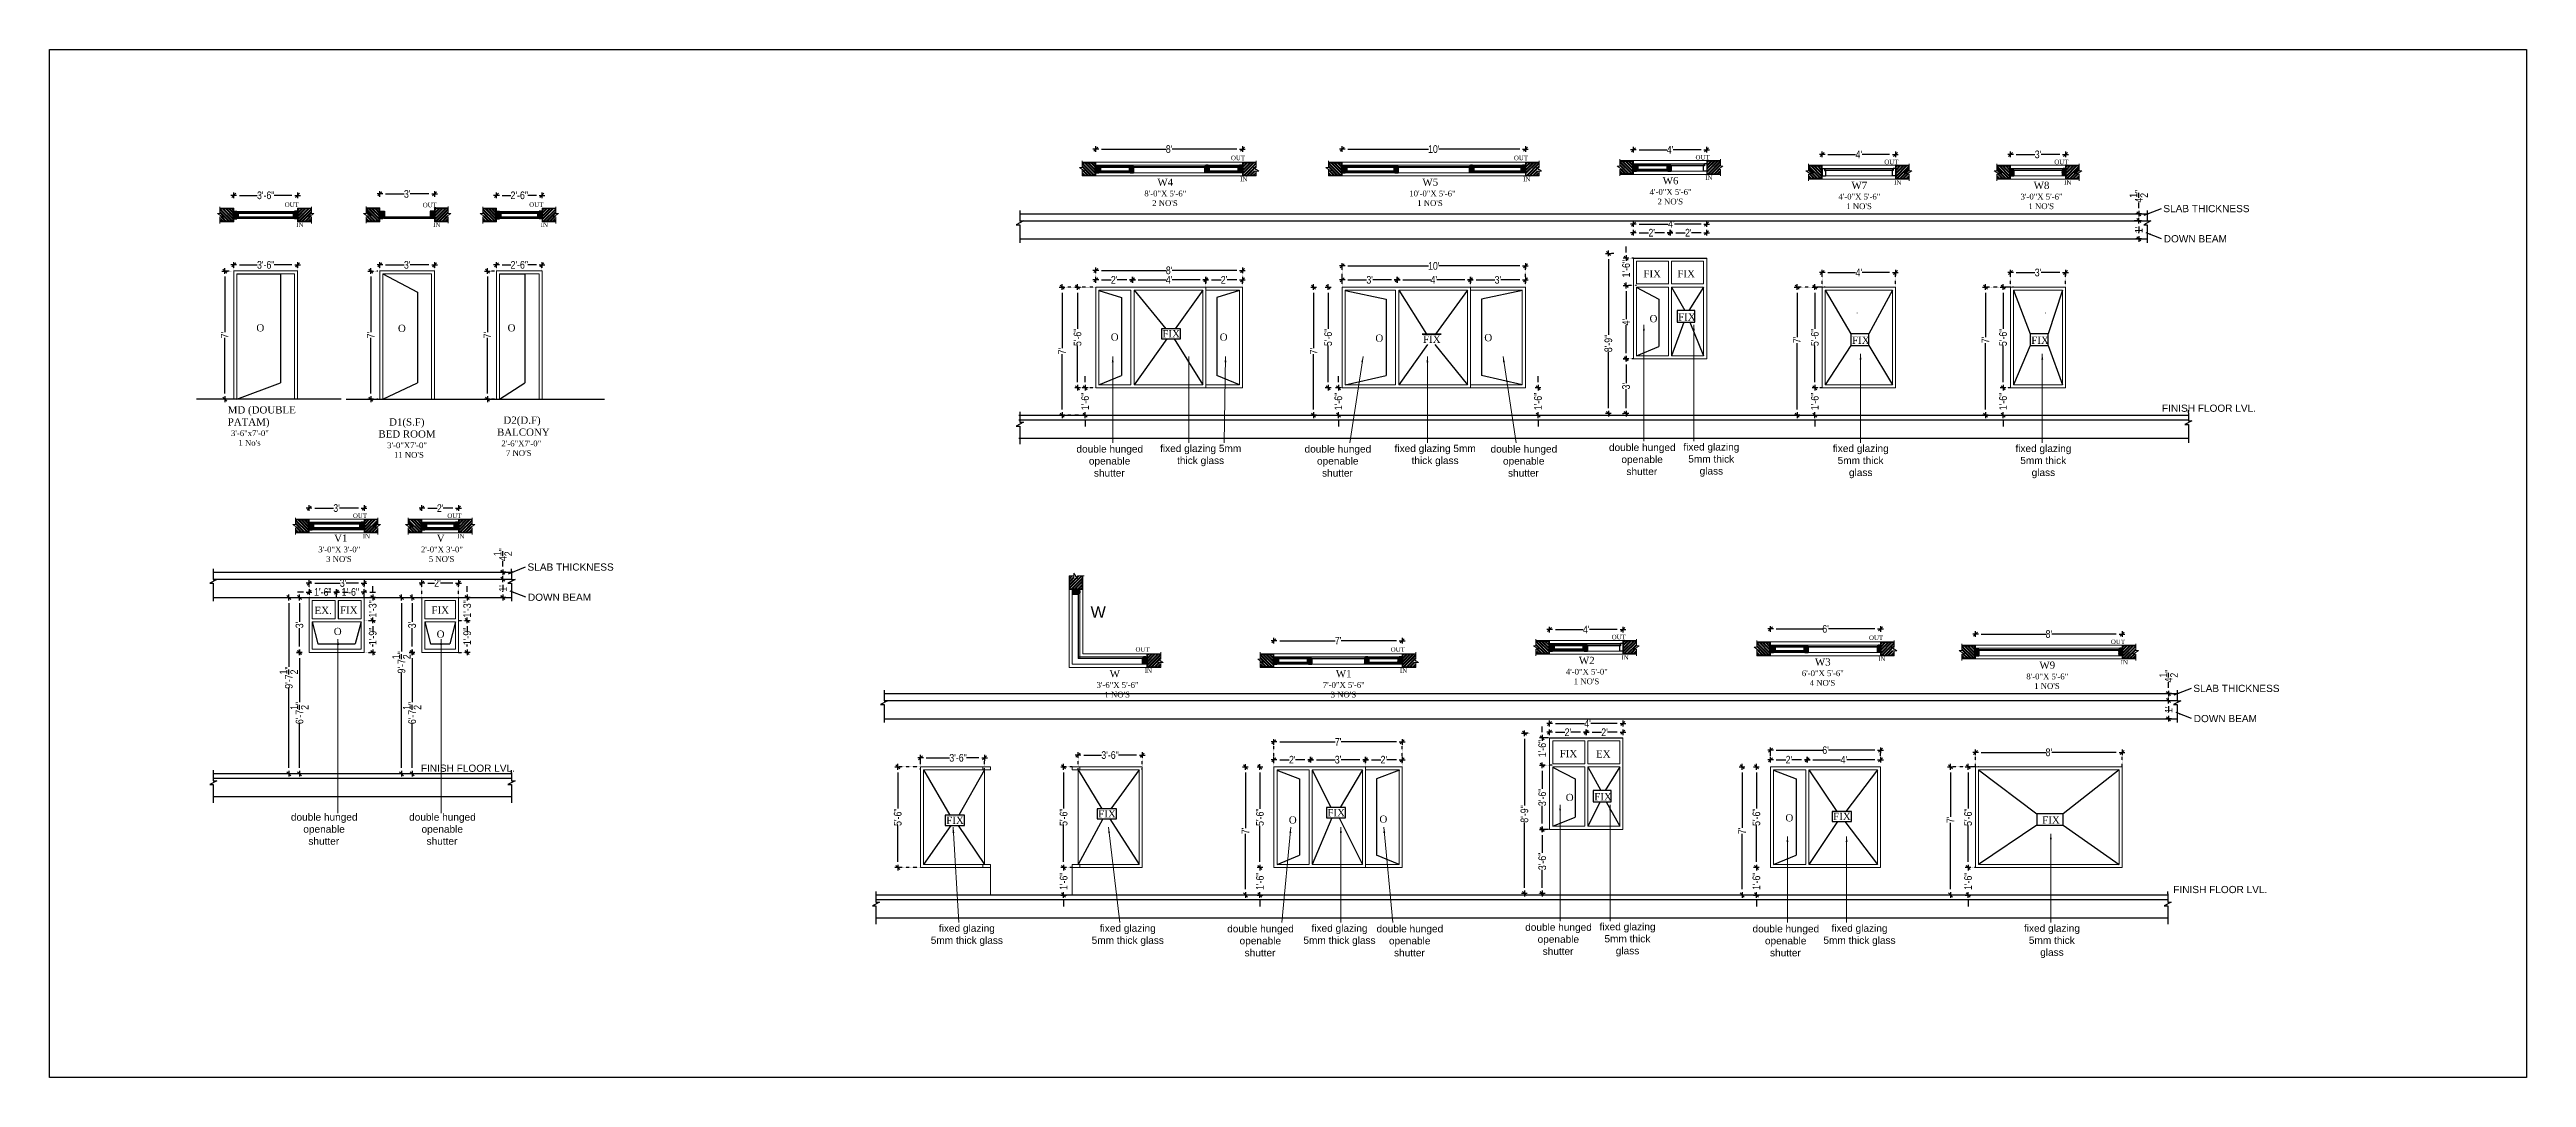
# Model space of a CAD drawing. Extents: x 187966 to 202201, y 659574 to 1343694.
# Drawn here: x 193077 to 194700, y 663831 to 664504 of the extents above; entities that cross this region are included whole.
import ezdxf
from ezdxf.lldxf.tags import DXFTag

# ---------------------------------------------------------------- set-up
doc = ezdxf.new("R2010")
doc.units = 0
doc.header["$MEASUREMENT"] = 0
doc.header["$PDMODE"] = 32
doc.linetypes.add('DOT2', pattern=[3.175, 0, -3.175])
for name, color, linetype, lineweight in [('A-Wall', 7, 'Continuous', 30), ('ar-DOOR-WOOD', 44, 'Continuous', 0), ('AR-TEXT', 163, 'Continuous', 9), ('dim.', 84, 'Continuous', 25), ('DOORS', 255, 'Continuous', 5), ('seal', 8, 'Continuous', 0), ('slab beam layout', 142, 'Continuous', 30), ('Text', 55, 'Continuous', 25), ('wall', 1, 'Continuous', 30), ('wall hatch', 253, 'Continuous', 13), ('windows', 255, 'Continuous', 0)]:
    doc.layers.add(name, color=color, linetype=linetype, lineweight=lineweight)
doc.styles.add('AA_03.50', font='ARIALN.TTF', dxfattribs={"height": 8})
doc.styles.add('AA_05.00', font='ARIALN.TTF', dxfattribs={"height": 5})
doc.styles.add('jag', font='arial.ttf')
doc.styles.get("Standard").update_dxf_attribs({"font": 'stylu.ttf', "height": 7})
tags = doc.linetypes.add('DASHED2', pattern=[0.375, 0.25, -0.125]).pattern_tags.tags
tags[6:7] = [DXFTag(74, 4), DXFTag(75, 0), DXFTag(340, '0'), DXFTag(46, 1.0), DXFTag(50, 0.0), DXFTag(44, 0.0), DXFTag(45, 0.0)]
tags[4:5] = [DXFTag(74, 4), DXFTag(75, 0), DXFTag(340, '0'), DXFTag(46, 1.0), DXFTag(50, 0.0), DXFTag(44, 0.0), DXFTag(45, 0.0)]
doc.dimstyles.new('AA_03.50', dxfattribs={"dimtxt": 9, "dimasz": 3.25, "dimexe": 1.75, "dimexo": 3.375, "dimgap": 0.09, "dimtad": 0, "dimdec": 0, "dimzin": 3, "dimdsep": 46, "dimlunit": 4, "dimtxsty": 'AA_03.50', "dimblk": 'DOTSMALL', "dimcen": 0.09, "dimclre": 7, "dimadec": 0, "dimazin": 0, "dimtfac": 1, "dimtdec": 0, "dimtofl": 0, "dimtmove": 0, "dimatfit": 3, "dimfxl": 1, "dimtolj": 1, "dimtzin": 0, "dimlwd": -1, "dimarcsym": 0})
doc.dimstyles.new('AA_05.00', dxfattribs={"dimtxt": 5, "dimasz": 3.75, "dimexe": 0.18, "dimexo": 0.0625, "dimgap": 0.09, "dimtad": 0, "dimdec": 1, "dimzin": 0, "dimdsep": 46, "dimlunit": 4, "dimtxsty": 'AA_05.00', "dimblk": 'DIM ARROW', "dimcen": 0.09, "dimclrd": 9, "dimclre": 256, "dimadec": 0, "dimazin": 0, "dimtfac": 1, "dimtdec": 1, "dimtofl": 0, "dimtmove": 0, "dimatfit": 3, "dimfxl": 1, "dimtolj": 1, "dimtzin": 0, "dimlwd": -1, "dimarcsym": 0})
pattern_1 = [(225, (-3859418.1209, 9039102.56186), (0.449012806053, -0.449012806053), []), (225, (-3859418.5699, 9039102.56186), (0.449012806053, -0.449012806053), [0.79375, -0.15875, 0, -0.15875])]
pattern_2 = [(225, (416712.19905, 660215.009), (0.3479856207, -0.3479856207), []), (225, (416711.85107, 660215.009), (0.3479856207, -0.3479856207), [0.6151574803, -0.1230314961, 0, -0.1230314961])]
pattern_3 = [(225, (-3859425.80545, 9039104.3246), (0.449012806053, -0.449012806053), []), (225, (-3859426.25446, 9039104.3246), (0.449012806053, -0.449012806053), [0.79375, -0.15875, 0, -0.15875])]
pattern_4 = [(135, (417296.0763, 668288.3644), (0.3479856207, 0.3479856207), []), (135, (417295.72833, 668288.3644), (0.3479856207, 0.3479856207), [0.6151574803, -0.1230314961, 0, -0.1230314961])]
pattern_5 = [(135, (417284.0763, 668288.3644), (0.3479856207, 0.3479856207), []), (135, (417283.72833, 668288.3644), (0.3479856207, 0.3479856207), [0.6151574803, -0.1230314961, 0, -0.1230314961])]
pattern_6 = [(135, (417476.6797, 668297.0452), (0.3479856207, 0.3479856207), []), (135, (417476.33173, 668297.0452), (0.3479856207, 0.3479856207), [0.6151574803, -0.1230314961, 0, -0.1230314961])]
pattern_7 = [(135, (417621.44485, 668296.05725), (0.3479856207, 0.3479856207), []), (135, (417621.09686, 668296.05725), (0.3479856207, 0.3479856207), [0.6151574803, -0.1230314961, 0, -0.1230314961])]
pattern_8 = [(135, (417176.79457, 668610.53607), (0.3479856207, 0.3479856207), []), (135, (417176.4466, 668610.53607), (0.3479856207, 0.3479856207), [0.6151574803, -0.1230314961, 0, -0.1230314961])]
pattern_9 = [(135, (417179.3832, 668610.53607), (0.3479856207, 0.3479856207), []), (135, (417179.0352, 668610.53607), (0.3479856207, 0.3479856207), [0.6151574803, -0.1230314961, 0, -0.1230314961])]
pattern_10 = [(45, (-29630.05143, 668610.53607), (-0.3479856207, 0.3479856207), []), (45, (-29629.70344, 668610.53607), (-0.3479856207, 0.3479856207), [0.6151574803, -0.1230314961, 0, -0.1230314961])]
pattern_11 = [(315, (-29630.05143, 660241.71976), (-0.3479856207, -0.3479856207), []), (315, (-29629.70344, 660241.71976), (-0.3479856207, -0.3479856207), [0.6151574803, -0.1230314961, 0, -0.1230314961])]
pattern_12 = [(225, (417179.3832, 660241.71976), (0.3479856207, -0.3479856207), []), (225, (417179.0352, 660241.71976), (0.3479856207, -0.3479856207), [0.6151574803, -0.1230314961, 0, -0.1230314961])]
pattern_13 = [(135, (417352.7829, 668610.53607), (0.3479856207, 0.3479856207), []), (135, (417352.43494, 668610.53607), (0.3479856207, 0.3479856207), [0.6151574803, -0.1230314961, 0, -0.1230314961])]
pattern_14 = [(225, (417352.7829, 660241.71976), (0.3479856207, -0.3479856207), []), (225, (417352.43494, 660241.71976), (0.3479856207, -0.3479856207), [0.6151574803, -0.1230314961, 0, -0.1230314961])]
pattern_15 = [(135, (417531.58603, 668611.524), (0.3479856207, 0.3479856207), []), (135, (417531.23804, 668611.524), (0.3479856207, 0.3479856207), [0.6151574803, -0.1230314961, 0, -0.1230314961])]
pattern_16 = [(225, (-12.4713, 0), (0.34798562066, -0.34798562066), []), (225, (-12.81926, 4e-17), (0.34798562066, -0.34798562066), [0.6151574803, -0.12303149606, 0, -0.12303149606])]

msp = doc.modelspace()

# ---------------------------------------------------------------- texts
at = {"layer": 'AR-TEXT', "char_height": 4.7244, "attachment_point": 1}
for s, insert, width in [('\\pi9.9652;{\\fTimes New Roman|b0|i0|c0|p18;W4\\P\\pi1.382;\\H0.8x;8\'-0"X 5\'-6"\\P\\pi6.5608;2 NO\'S}', (193792.76, 664419.89, -19463.01), 32.445), ('\\pi9.9652;{\\fTimes New Roman|b0|i0|c0|p18;W5\\P\\pi1.382;\\H0.8x;10\'-0"X 5\'-6"\\P\\pi6.5608;1 NO\'S}', (193966.39, 664419.89, -19463.01), 45.9588), ('\\pi9.9652;{\\fTimes New Roman|b0|i0|c0|p18;W6\\P\\pi1.382;\\H0.8x;4\'-0"X 5\'-6"\\P\\pi6.5608;2 NO\'S}', (194123.84, 664420.89, -19463.01), 50.7783), ('\\pi9.9652;{\\fTimes New Roman|b0|i0|c0|p18;W7\\P\\pi1.382;\\H0.8x;4\'-0"X 5\'-6"\\P\\pi6.5608;1 NO\'S}', (194247.52, 664417.81, -19463.01), 50.7783), ('\\pi9.9652;{\\fTimes New Roman|b0|i0|c0|p18;W8\\P\\pi1.382;\\H0.8x;3\'-0"X 5\'-6"\\P\\pi6.5608;1 NO\'S}', (194366.89, 664417.81, -19463.01), 50.7783), ('\\pi6.489;{\\fArial|b0|i0|c0|p34;SLAB THICKNESS}', (194455.33, 664402.58), 73.4767), ('\\pi6.489;{\\fArial|b0|i0|c0|p34;DOWN BEAM}', (194455.59, 664382.8), 73.4767), ('\\pi0.4443;{\\fTimes New Roman|b0|i0|c0|p18;MD (DOUBLE \\PPATAM)\\P\\pi2.57;\\H0.8x;3\'-6"x7\'-0"\\P\\pi7.4561;1 No\'s}', (193193.15, 664270.63, -19463.01), 77.0789), ('\\pi157.44;{\\fArial|b0|i0|c0|p34;FINISH FLOOR LVL.}', (194303.49, 664271.74), 375.388), ('\\pi11.28;{\\fTimes New Roman|b0|i0|c0|p18;D1(S.F)\\P\\pi4.235;BED ROOM\\P\\pi9.978;\\H0.8x;3\'-0"X7\'-0"\\P\\pi14.43;11 NO\'S}', (193288.06, 664262.72), 44.835), ('\\pi0.63061;{\\fTimes New Roman|b0|i0|c0|p18;  D2(D.F)\\P\\pi0;BALCONY\\P\\H0.8x;  2\'-6"X7\'-0"\\P\\pi4.43; 7 NO\'S}', (193370.05, 664263.92), 54.8807), ('\\pi11.579;{\\fArial|b0|i0|c0|p34;double hunged \\P\\pi19.733;openable \\P\\pi23.034;shutter }', (193738.09, 664245.03), 66.1327), ('\\pi0.71473;{\\fArial|b0|i0|c0|p34;fixed glazing 5mm \\P\\pi11.846;thick glass}', (193803.77, 664245.37), 54.1327), ('\\pi11.579;{\\fArial|b0|i0|c0|p34;double hunged \\P\\pi19.733;openable \\P\\pi23.034;shutter }', (193887.56, 664245.03), 66.1327), ('\\pi4.5432;{\\fArial|b0|i0|c0|p34;fixed glazing 5mm \\P\\pi15.674;thick glass}', (193953.59, 664245.37), 61.7898), ('\\pi11.579;{\\fArial|b0|i0|c0|p34;double hunged \\P\\pi19.733;openable \\P\\pi23.034;shutter }', (194009.42, 664245.03), 66.1327), ('\\pi5.5793;{\\fArial|b0|i0|c0|p34;double hunged \\P\\pi13.733;openable \\P\\pi17.034;shutter }', (194093.01, 664246.03), 54.1327), ('\\pi3.8013;{\\fArial|b0|i0|c0|p34;fixed glazing \\P\\pi7.0094;5mm thick \\P\\pi14.425;glass}', (194143.54, 664246.37), 43.7898), ('\\pi3.8013;{\\fArial|b0|i0|c0|p34;fixed glazing \\P\\pi7.0094;5mm thick \\P\\pi14.425;glass}', (194241.41, 664245.37), 43.7898), ('\\pi3.8013;{\\fArial|b0|i0|c0|p34;fixed glazing \\P\\pi7.0094;5mm thick \\P\\pi14.425;glass}', (194361.09, 664245.37), 43.7898), ('\\pi9.965;{\\fTimes New Roman|b0|i0|c0|p18; V1\\P\\pi1.382;\\H0.8x;3\'-0"X 3\'-0"\\P\\pi6.561;3 NO\'S}', (193251.53, 664186.57, -19463.01), 50.7821), ('\\A1;\\pi9.965;{\\fTimes New Roman|b0|i0|c0|p18; V\\P\\pi1.382;\\H0.8x;2\'-0"X 3\'-0"\\P\\pi6.561;5 NO\'S}', (193318.81, 664186.57, -19463.01), 40.2783), ('\\pi6.489;{\\fArial|b0|i0|c0|p34;SLAB THICKNESS}', (193383.54, 664167.62), 73.4767), ('\\pi6.489;{\\fArial|b0|i0|c0|p34;DOWN BEAM}', (193383.8, 664147.84), 73.4767), ('\\pi9.9652;{\\fTimes New Roman|b0|i0|c0|p18;W2\\P\\pi1.382;\\H0.8x;4\'-0"X 5\'-0"\\P\\pi6.5608;1 NO\'S}', (194068.94, 664106.41, -19463.01), 50.7783), ('\\pi9.9652;{\\fTimes New Roman|b0|i0|c0|p18;W3\\P\\pi1.382;\\H0.8x;6\'-0"X 5\'-6"\\P\\pi6.5608;4 NO\'S}', (194223.56, 664105.41, -19463.01), 33.9588), ('\\pi9.9652;{\\fTimes New Roman|b0|i0|c0|p18;W9\\P\\pi1.382;\\H0.8x;8\'-0"X 5\'-6"\\P\\pi6.5608;1 NO\'S}', (194370.64, 664103.33, -19463.01), 50.7783), ('\\pi9.9652;{\\fTimes New Roman|b0|i0|c0|p18;W\\P\\pi1.382;\\H0.8x;3\'-6"X 5\'-6"\\P\\pi6.5608;1 NO\'S}', (193761.48, 664097.72, -19463.01), 33.9588), ('\\pi9.9652;{\\fTimes New Roman|b0|i0|c0|p18;W1\\P\\pi1.382;\\H0.8x;7\'-0"X 5\'-6"\\P\\pi6.5608;3 NO\'S}', (193909.68, 664097.72, -19463.01), 33.9588), ('\\pi6.489;{\\fArial|b0|i0|c0|p34;SLAB THICKNESS}', (194474.98, 664088.1), 73.4767), ('\\pi6.489;{\\fArial|b0|i0|c0|p34;DOWN BEAM}', (194475.24, 664068.32), 73.4767), ('\\pi6.4889;{\\fArial|b0|i0|c0|p34;FINISH FLOOR LVL.}', (193313.66, 664035.78), 73.4767), ('\\pi5.5793;{\\fArial|b0|i0|c0|p34;double hunged \\P\\pi13.733;openable \\P\\pi17.034;shutter }', (193229.4, 664003.73), 54.1327), ('\\pi5.5793;{\\fArial|b0|i0|c0|p34;double hunged \\P\\pi13.733;openable \\P\\pi17.034;shutter }', (193306.85, 664003.73), 54.1327), ('\\pi142.48;{\\fArial|b0|i0|c0|p34;FINISH FLOOR LVL.}', (194325.87, 663956.26), 345.4592), ('\\pi6.8013;{\\fArial|b0|i0|c0|p34;fixed glazing \\P\\pi1.5033;5mm thick glass}', (193652.72, 663930.89), 49.7898), ('\\pi6.8013;{\\fArial|b0|i0|c0|p34;fixed glazing \\P\\pi1.5033;5mm thick glass}', (193758.15, 663930.89), 49.7898), ('\\pi5.5793;{\\fArial|b0|i0|c0|p34;double hunged \\P\\pi13.733;openable \\P\\pi17.034;shutter }', (193842.85, 663930.55), 54.1327), ('\\pi6.8013;{\\fArial|b0|i0|c0|p34;fixed glazing \\P\\pi1.5033;5mm thick glass}', (193896.88, 663930.89), 49.7898), ('\\pi5.5793;{\\fArial|b0|i0|c0|p34;double hunged \\P\\pi13.733;openable \\P\\pi17.034;shutter }', (193940.72, 663930.55), 54.1327), ('\\pi5.5793;{\\fArial|b0|i0|c0|p34;double hunged \\P\\pi13.733;openable \\P\\pi17.034;shutter }', (194038.11, 663931.55), 54.1327), ('\\pi3.8013;{\\fArial|b0|i0|c0|p34;fixed glazing \\P\\pi7.0094;5mm thick \\P\\pi14.425;glass}', (194088.63, 663931.89), 43.7898), ('\\pi5.5793;{\\fArial|b0|i0|c0|p34;double hunged \\P\\pi13.733;openable \\P\\pi17.034;shutter }', (194187.06, 663930.55), 54.1327), ('\\pi6.8013;{\\fArial|b0|i0|c0|p34;fixed glazing \\P\\pi1.5033;5mm thick glass}', (194237.59, 663930.89), 49.7898), ('\\pi3.8013;{\\fArial|b0|i0|c0|p34;fixed glazing \\P\\pi7.0094;5mm thick \\P\\pi14.425;glass}', (194366.7, 663930.89), 43.7898)]:
    msp.add_mtext(s, dxfattribs=dict(at, insert=insert, width=width))
at = {"layer": 'Text', "char_height": 5.9055, "width": 1.4334, "attachment_point": 3}
for s, insert in [('{\\fTimes New Roman|b0|i0|c0|p18;\\H0.5x;OUT}', (193860.17, 664434.89)), ('{\\fTimes New Roman|b0|i0|c0|p18;\\H0.5x;OUT}', (194045.57, 664434.89)), ('{\\fTimes New Roman|b0|i0|c0|p18;\\H0.5x;OUT}', (194164.56, 664435.32)), ('{\\fTimes New Roman|b0|i0|c0|p18;\\H0.5x;OUT}', (194288.24, 664432.24)), ('{\\fTimes New Roman|b0|i0|c0|p18;\\H0.5x;OUT}', (194399.63, 664432.24)), ('{\\fTimes New Roman|b0|i0|c0|p18;\\H0.5x;IN}', (193861.7, 664421.04)), ('{\\fTimes New Roman|b0|i0|c0|p18;\\H0.5x;IN}', (194047.1, 664421.04)), ('{\\fTimes New Roman|b0|i0|c0|p18;\\H0.5x;IN}', (194166.47, 664421.91)), ('{\\fTimes New Roman|b0|i0|c0|p18;\\H0.5x;IN}', (194290.15, 664418.84)), ('{\\fTimes New Roman|b0|i0|c0|p18;\\H0.5x;IN}', (194401.54, 664418.84)), ('{\\fTimes New Roman|b0|i0|c0|p18;\\H0.5x;OUT}', (193240.21, 664404.28)), ('{\\fTimes New Roman|b0|i0|c0|p18;\\H0.5x;OUT}', (193330.65, 664404.02)), ('{\\fTimes New Roman|b0|i0|c0|p18;\\H0.5x;OUT}', (193400.37, 664404.28)), ('{\\fTimes New Roman|b0|i0|c0|p18;\\H0.5x;IN}', (193243.26, 664391.07)), ('{\\fTimes New Roman|b0|i0|c0|p18;\\H0.5x;IN}', (193332.93, 664391.08)), ('{\\fTimes New Roman|b0|i0|c0|p18;\\H0.5x;IN}', (193403.41, 664391.07)), ('{\\fTimes New Roman|b0|i0|c0|p18;\\H0.5x;OUT}', (193284.89, 664200.38)), ('{\\fTimes New Roman|b0|i0|c0|p18;\\H0.5x;IN}', (193286.8, 664186.98)), ('{\\fTimes New Roman|b0|i0|c0|p18;\\H0.5x;OUT}', (193346.75, 664200.38)), ('{\\fTimes New Roman|b0|i0|c0|p18;\\H0.5x;IN}', (193348.66, 664186.98)), ('{\\fTimes New Roman|b0|i0|c0|p18;\\H0.5x;OUT}', (194109.66, 664120.84)), ('{\\fTimes New Roman|b0|i0|c0|p18;\\H0.5x;OUT}', (194278.23, 664120.42)), ('{\\fTimes New Roman|b0|i0|c0|p18;\\H0.5x;OUT}', (193797.64, 664112.72)), ('{\\fTimes New Roman|b0|i0|c0|p18;\\H0.5x;OUT}', (193964.87, 664112.72)), ('{\\fTimes New Roman|b0|i0|c0|p18;\\H0.5x;IN}', (194111.56, 664107.43)), ('{\\fTimes New Roman|b0|i0|c0|p18;\\H0.5x;IN}', (194279.76, 664106.56)), ('{\\fTimes New Roman|b0|i0|c0|p18;\\H0.5x;OUT}', (194436.73, 664117.76)), ('{\\fTimes New Roman|b0|i0|c0|p18;\\H0.5x;IN}', (194438.63, 664104.36)), ('{\\fTimes New Roman|b0|i0|c0|p18;\\H0.5x;IN}', (193799.18, 664098.87)), ('{\\fTimes New Roman|b0|i0|c0|p18;\\H0.5x;IN}', (193966.4, 664098.87))]:
    msp.add_mtext(s, dxfattribs=dict(at, insert=insert))
at = {"layer": 'Text', "ltscale": 5, "char_height": 4.7343, "width": 5.4871}
for s, insert, attachment_point in [('\\A1;{\\fTimes New Roman|b0|i0|c0|p18;FIX}', (194121.18, 664355.11), 7), ('\\A1;{\\fTimes New Roman|b0|i0|c0|p18;FIX}', (194143.44, 664355.11), 7), ('\\A1;{\\fTimes New Roman|b0|i0|c0|p18;O}', (194130.35, 664325.64), 9), ('\\A1;{\\fTimes New Roman|b0|i0|c0|p18;FIX}', (194143.86, 664326.84), 7), ('\\A1;{\\fTimes New Roman|b0|i0|c0|p18;O}', (193777.31, 664313.57), 9), ('\\A1;{\\fTimes New Roman|b0|i0|c0|p18;FIX}', (193805.98, 664315.82), 7), ('\\A1;{\\fTimes New Roman|b0|i0|c0|p18;O}', (193950.71, 664312.87), 9), ('\\A1;{\\fTimes New Roman|b0|i0|c0|p18;FIX}', (193976.76, 664312.22), 7), ('\\A1;{\\fTimes New Roman|b0|i0|c0|p18;FIX}', (194257.83, 664311.56), 7), ('\\A1;{\\fTimes New Roman|b0|i0|c0|p18;FIX}', (194375.27, 664311.56), 7), ('\\A1;{\\fTimes New Roman|b0|i0|c0|p18;EX.}', (193261.81, 664134.36), 9), ('\\A1;{\\fTimes New Roman|b0|i0|c0|p18;FIX}', (193278.7, 664134.72), 9), ('\\A1;{\\fTimes New Roman|b0|i0|c0|p18;FIX}', (193338.62, 664134.72), 9), ('\\A1;{\\fTimes New Roman|b0|i0|c0|p18;O}', (193268.25, 664120.63), 9), ('\\A1;{\\fTimes New Roman|b0|i0|c0|p18;O}', (193335.63, 664118.88), 9), ('\\A1;{\\fTimes New Roman|b0|i0|c0|p18;FIX}', (194066.28, 664040.63), 7), ('\\A1;{\\fTimes New Roman|b0|i0|c0|p18;EX}', (194099.64, 664040.4), 9), ('\\A1;{\\fTimes New Roman|b0|i0|c0|p18;FIX}', (193763.95, 664001.15), 7), ('\\A1;{\\fTimes New Roman|b0|i0|c0|p18;FIX}', (193914.11, 664001.91), 7), ('\\A1;{\\fTimes New Roman|b0|i0|c0|p18;O}', (194075.44, 664011.82), 9), ('\\A1;{\\fTimes New Roman|b0|i0|c0|p18;FIX}', (194088.95, 664012.36), 7), ('\\A1;{\\fTimes New Roman|b0|i0|c0|p18;FIX}', (193664.37, 663996.91), 7), ('\\A1;{\\fTimes New Roman|b0|i0|c0|p18;O}', (193894, 663997.04), 9), ('\\A1;{\\fTimes New Roman|b0|i0|c0|p18;O}', (194219.37, 663998.45), 9), ('\\A1;{\\fTimes New Roman|b0|i0|c0|p18;FIX}', (194245.48, 663999.44), 7), ('\\A1;{\\fTimes New Roman|b0|i0|c0|p18;FIX}', (194382.46, 663997.09), 7)]:
    msp.add_mtext(s, dxfattribs=dict(at, insert=insert, attachment_point=attachment_point))
at = {"layer": 'Text', "ltscale": 5, "char_height": 4.7343, "width": 5.4871, "attachment_point": 7, "rotation": 0.07651}
for insert in [(193212.38, 664319.62), (193305.12, 664319.29), (193376.96, 664319.62)]:
    msp.add_mtext('\\A1;{\\fTimes New Roman|b0|i0|c0|p18;O}', dxfattribs=dict(at, insert=insert))
at = {"layer": 'Text', "ltscale": 5, "extrusion": (0, 0, -1), "char_height": 4.7343, "width": 5.4871, "attachment_point": 9, "text_direction": (-1, 0, 0)}
for insert in [(193843.52, 664313.53), (194016.92, 664313.2), (193948.21, 663997.58)]:
    msp.add_mtext('\\A1;{\\fTimes New Roman|b0|i0|c0|p18;O}', dxfattribs=dict(at, insert=insert))
at = {"layer": 'Text', "insert": (193758.94, 664139.56), "char_height": 7.5716, "width": 212.5439, "attachment_point": 1, "style": 'jag'}
msp.add_mtext('W{\\H0.8193x; }^I', dxfattribs=at)

# ---------------------------------------------------------------- blocks, each defined once
blk = doc.blocks.new('DIM ARROW')
at = {"color": 3, "ltscale": 0.1}
for p, q in [((-0.5, 0), (0.5, 0)), ((-0.35, -0.35), (0.35, 0.35)), ((0, 0.5), (0, -0.5))]:
    blk.add_line(p, q, dxfattribs=at)
blk = doc.blocks.new('*D93')
at = {"layer": 'DEFPOINTS', "color": 0, "ltscale": 0.1, "transparency": 16777216}
for p in [(193196.2, 664359.3), (193191.6, 664275.3), (193196.2, 664275.3)]:
    blk.add_point(p, dxfattribs=at)
at = {"layer": 'dim.', "linetype": 'DOT2', "lineweight": -2, "ltscale": 0.1, "transparency": 16777216}
for p, q in [((193196.1, 664359.3), (193191.4, 664359.3)), ((193196.1, 664275.3), (193191.4, 664275.3))]:
    blk.add_line(p, q, dxfattribs=at)
at = {"layer": 'dim.', "color": 9, "ltscale": 0.1, "transparency": 16777216}
for p, q in [((193191.6, 664355.6), (193191.6, 664319.3)), ((193191.6, 664279.1), (193191.6, 664315.4))]:
    blk.add_line(p, q, dxfattribs=at)
at = {"layer": 'dim.', "color": 9, "ltscale": 0.1, "transparency": 16777216, "xscale": 3.75, "yscale": 3.75, "zscale": 3.75}
for p, rotation in [((193191.6, 664359.3), 90), ((193191.6, 664275.3), 270)]:
    blk.add_blockref('DIM ARROW', p, dxfattribs=dict(at, rotation=rotation))
at = {"layer": 'dim.', "color": 0, "ltscale": 0.1, "transparency": 16777216, "insert": (193191.6, 664317.3), "char_height": 5, "attachment_point": 5, "rotation": 90, "style": 'AA_05.00'}
blk.add_mtext("\\A1;7'", dxfattribs=at)
blk = doc.blocks.new('*D94')
at = {"layer": 'DEFPOINTS', "color": 0, "ltscale": 0.1, "transparency": 16777216}
for p in [(193239.4, 664363.3), (193197.5, 664359.3), (193239.4, 664359.3)]:
    blk.add_point(p, dxfattribs=at)
at = {"layer": 'dim.', "linetype": 'DOT2', "lineweight": -2, "ltscale": 0.1, "transparency": 16777216}
for p, q in [((193197.5, 664359.4), (193197.5, 664363.5)), ((193239.4, 664359.4), (193239.4, 664363.5))]:
    blk.add_line(p, q, dxfattribs=at)
at = {"layer": 'dim.', "color": 9, "ltscale": 0.1, "transparency": 16777216}
for p, q in [((193201.3, 664363.3), (193212.9, 664363.3)), ((193235.6, 664363.3), (193224, 664363.3))]:
    blk.add_line(p, q, dxfattribs=at)
at = {"layer": 'dim.', "color": 9, "ltscale": 0.1, "transparency": 16777216, "xscale": 3.75, "yscale": 3.75, "zscale": 3.75, "rotation": 180}
blk.add_blockref('DIM ARROW', (193197.5, 664363.3), dxfattribs=at)
at = {"layer": 'dim.', "color": 9, "ltscale": 0.1, "transparency": 16777216, "xscale": 3.75, "yscale": 3.75, "zscale": 3.75}
blk.add_blockref('DIM ARROW', (193239.4, 664363.3), dxfattribs=at)
at = {"layer": 'dim.', "color": 0, "ltscale": 0.1, "transparency": 16777216, "insert": (193218.5, 664363.3), "char_height": 5, "attachment_point": 5, "style": 'AA_05.00'}
blk.add_mtext('\\A1;3\'-6"', dxfattribs=at)
blk = doc.blocks.new('*D95')
at = {"layer": 'DEFPOINTS', "color": 0, "ltscale": 0.1, "transparency": 16777216}
for p in [(193197.5, 664408.9), (193239.4, 664408.9), (193239.4, 664408.9)]:
    blk.add_point(p, dxfattribs=at)
at = {"layer": 'dim.', "linetype": 'DOT2', "lineweight": -2, "ltscale": 0.1, "transparency": 16777216}
for p, q in [((193197.5, 664408.9), (193197.5, 664409.1)), ((193239.4, 664408.9), (193239.4, 664409.1))]:
    blk.add_line(p, q, dxfattribs=at)
at = {"layer": 'dim.', "color": 9, "ltscale": 0.1, "transparency": 16777216}
for p, q in [((193201.3, 664408.9), (193212.9, 664408.9)), ((193235.6, 664408.9), (193224, 664408.9))]:
    blk.add_line(p, q, dxfattribs=at)
at = {"layer": 'dim.', "color": 9, "ltscale": 0.1, "transparency": 16777216, "xscale": 3.75, "yscale": 3.75, "zscale": 3.75, "rotation": 180}
blk.add_blockref('DIM ARROW', (193197.5, 664408.9), dxfattribs=at)
at = {"layer": 'dim.', "color": 9, "ltscale": 0.1, "transparency": 16777216, "xscale": 3.75, "yscale": 3.75, "zscale": 3.75}
blk.add_blockref('DIM ARROW', (193239.4, 664408.9), dxfattribs=at)
at = {"layer": 'dim.', "color": 0, "ltscale": 0.1, "transparency": 16777216, "insert": (193218.5, 664408.9), "char_height": 5, "attachment_point": 5, "style": 'AA_05.00'}
blk.add_mtext('\\A1;3\'-6"', dxfattribs=at)
blk = doc.blocks.new('*D96')
at = {"layer": 'DEFPOINTS', "color": 0, "ltscale": 0.1, "transparency": 16777216}
for p in [(193291.9, 664359.3), (193287.3, 664275.3), (193291.9, 664275.3)]:
    blk.add_point(p, dxfattribs=at)
at = {"layer": 'dim.', "linetype": 'DOT2', "lineweight": -2, "ltscale": 0.1, "transparency": 16777216}
for p, q in [((193291.9, 664359.3), (193287.1, 664359.3)), ((193291.9, 664275.3), (193287.1, 664275.3))]:
    blk.add_line(p, q, dxfattribs=at)
at = {"layer": 'dim.', "color": 9, "ltscale": 0.1, "transparency": 16777216}
for p, q in [((193287.3, 664355.6), (193287.3, 664319.3)), ((193287.3, 664279.1), (193287.3, 664315.4))]:
    blk.add_line(p, q, dxfattribs=at)
at = {"layer": 'dim.', "color": 9, "ltscale": 0.1, "transparency": 16777216, "xscale": 3.75, "yscale": 3.75, "zscale": 3.75}
for p, rotation in [((193287.3, 664359.3), 90), ((193287.3, 664275.3), 270)]:
    blk.add_blockref('DIM ARROW', p, dxfattribs=dict(at, rotation=rotation))
at = {"layer": 'dim.', "color": 0, "ltscale": 0.1, "transparency": 16777216, "insert": (193287.3, 664317.3), "char_height": 5, "attachment_point": 5, "rotation": 90, "style": 'AA_05.00'}
blk.add_mtext("\\A1;7'", dxfattribs=at)
blk = doc.blocks.new('*D97')
at = {"layer": 'DEFPOINTS', "color": 0, "ltscale": 0.1, "transparency": 16777216}
for p in [(193329.1, 664363.3), (193293.3, 664359.3), (193329.1, 664359.3)]:
    blk.add_point(p, dxfattribs=at)
at = {"layer": 'dim.', "linetype": 'DOT2', "lineweight": -2, "ltscale": 0.1, "transparency": 16777216}
for p, q in [((193293.3, 664359.4), (193293.3, 664363.5)), ((193329.1, 664359.4), (193329.1, 664363.5))]:
    blk.add_line(p, q, dxfattribs=at)
at = {"layer": 'dim.', "color": 9, "ltscale": 0.1, "transparency": 16777216}
for p, q in [((193297, 664363.3), (193309.2, 664363.3)), ((193325.4, 664363.3), (193313.2, 664363.3))]:
    blk.add_line(p, q, dxfattribs=at)
at = {"layer": 'dim.', "color": 9, "ltscale": 0.1, "transparency": 16777216, "xscale": 3.75, "yscale": 3.75, "zscale": 3.75, "rotation": 180}
blk.add_blockref('DIM ARROW', (193293.3, 664363.3), dxfattribs=at)
at = {"layer": 'dim.', "color": 9, "ltscale": 0.1, "transparency": 16777216, "xscale": 3.75, "yscale": 3.75, "zscale": 3.75}
blk.add_blockref('DIM ARROW', (193329.1, 664363.3), dxfattribs=at)
at = {"layer": 'dim.', "color": 0, "ltscale": 0.1, "transparency": 16777216, "insert": (193311.2, 664363.3), "char_height": 5, "attachment_point": 5, "style": 'AA_05.00'}
blk.add_mtext("\\A1;3'", dxfattribs=at)
blk = doc.blocks.new('*D98')
at = {"layer": 'DEFPOINTS', "color": 0, "ltscale": 0.1, "transparency": 16777216}
for p in [(193293.3, 664408.4), (193329.1, 664409.8), (193329.1, 664408.4)]:
    blk.add_point(p, dxfattribs=at)
at = {"layer": 'dim.', "linetype": 'DOT2', "lineweight": -2, "ltscale": 0.1, "transparency": 16777216}
for p, q in [((193293.3, 664408.5), (193293.3, 664410)), ((193329.1, 664408.5), (193329.1, 664410))]:
    blk.add_line(p, q, dxfattribs=at)
at = {"layer": 'dim.', "color": 9, "ltscale": 0.1, "transparency": 16777216}
for p, q in [((193297, 664409.8), (193309.2, 664409.8)), ((193325.4, 664409.8), (193313.2, 664409.8))]:
    blk.add_line(p, q, dxfattribs=at)
at = {"layer": 'dim.', "color": 9, "ltscale": 0.1, "transparency": 16777216, "xscale": 3.75, "yscale": 3.75, "zscale": 3.75, "rotation": 180}
blk.add_blockref('DIM ARROW', (193293.3, 664409.8), dxfattribs=at)
at = {"layer": 'dim.', "color": 9, "ltscale": 0.1, "transparency": 16777216, "xscale": 3.75, "yscale": 3.75, "zscale": 3.75}
blk.add_blockref('DIM ARROW', (193329.1, 664409.8), dxfattribs=at)
at = {"layer": 'dim.', "color": 0, "ltscale": 0.1, "transparency": 16777216, "insert": (193311.2, 664409.8), "char_height": 5, "attachment_point": 5, "style": 'AA_05.00'}
blk.add_mtext("\\A1;3'", dxfattribs=at)
blk = doc.blocks.new('*D99')
at = {"layer": 'DEFPOINTS', "color": 0, "ltscale": 0.1, "transparency": 16777216}
for p in [(193368.3, 664359.3), (193363.7, 664275.3), (193368.3, 664275.3)]:
    blk.add_point(p, dxfattribs=at)
at = {"layer": 'dim.', "linetype": 'DOT2', "lineweight": -2, "ltscale": 0.1, "transparency": 16777216}
for p, q in [((193368.3, 664359.3), (193363.5, 664359.3)), ((193368.3, 664275.3), (193363.5, 664275.3))]:
    blk.add_line(p, q, dxfattribs=at)
at = {"layer": 'dim.', "color": 9, "ltscale": 0.1, "transparency": 16777216}
for p, q in [((193363.7, 664355.6), (193363.7, 664319.3)), ((193363.7, 664279.1), (193363.7, 664315.4))]:
    blk.add_line(p, q, dxfattribs=at)
at = {"layer": 'dim.', "color": 9, "ltscale": 0.1, "transparency": 16777216, "xscale": 3.75, "yscale": 3.75, "zscale": 3.75}
for p, rotation in [((193363.7, 664359.3), 90), ((193363.7, 664275.3), 270)]:
    blk.add_blockref('DIM ARROW', p, dxfattribs=dict(at, rotation=rotation))
at = {"layer": 'dim.', "color": 0, "ltscale": 0.1, "transparency": 16777216, "insert": (193363.7, 664317.3), "char_height": 5, "attachment_point": 5, "rotation": 90, "style": 'AA_05.00'}
blk.add_mtext("\\A1;7'", dxfattribs=at)
blk = doc.blocks.new('*D100')
at = {"layer": 'DEFPOINTS', "color": 0, "ltscale": 0.1, "transparency": 16777216}
for p in [(193399.5, 664363.3), (193369.7, 664359.3), (193399.5, 664359.3)]:
    blk.add_point(p, dxfattribs=at)
at = {"layer": 'dim.', "linetype": 'DOT2', "lineweight": -2, "ltscale": 0.1, "transparency": 16777216}
for p, q in [((193369.7, 664359.4), (193369.7, 664363.5)), ((193399.5, 664359.4), (193399.5, 664363.5))]:
    blk.add_line(p, q, dxfattribs=at)
at = {"layer": 'dim.', "color": 9, "ltscale": 0.1, "transparency": 16777216}
for p, q in [((193373.4, 664363.3), (193379, 664363.3)), ((193395.8, 664363.3), (193390.2, 664363.3))]:
    blk.add_line(p, q, dxfattribs=at)
at = {"layer": 'dim.', "color": 9, "ltscale": 0.1, "transparency": 16777216, "xscale": 3.75, "yscale": 3.75, "zscale": 3.75, "rotation": 180}
blk.add_blockref('DIM ARROW', (193369.7, 664363.3), dxfattribs=at)
at = {"layer": 'dim.', "color": 9, "ltscale": 0.1, "transparency": 16777216, "xscale": 3.75, "yscale": 3.75, "zscale": 3.75}
blk.add_blockref('DIM ARROW', (193399.5, 664363.3), dxfattribs=at)
at = {"layer": 'dim.', "color": 0, "ltscale": 0.1, "transparency": 16777216, "insert": (193384.6, 664363.3), "char_height": 5, "attachment_point": 5, "style": 'AA_05.00'}
blk.add_mtext('\\A1;2\'-6"', dxfattribs=at)
blk = doc.blocks.new('*D101')
at = {"layer": 'DEFPOINTS', "color": 0, "ltscale": 0.1, "transparency": 16777216}
for p in [(193369.7, 664408.9), (193399.5, 664408.9), (193399.5, 664408.9)]:
    blk.add_point(p, dxfattribs=at)
at = {"layer": 'dim.', "linetype": 'DOT2', "lineweight": -2, "ltscale": 0.1, "transparency": 16777216}
for p, q in [((193369.7, 664408.9), (193369.7, 664409.1)), ((193399.5, 664408.9), (193399.5, 664409.1))]:
    blk.add_line(p, q, dxfattribs=at)
at = {"layer": 'dim.', "color": 9, "ltscale": 0.1, "transparency": 16777216}
for p, q in [((193373.4, 664408.9), (193379, 664408.9)), ((193395.8, 664408.9), (193390.2, 664408.9))]:
    blk.add_line(p, q, dxfattribs=at)
at = {"layer": 'dim.', "color": 9, "ltscale": 0.1, "transparency": 16777216, "xscale": 3.75, "yscale": 3.75, "zscale": 3.75, "rotation": 180}
blk.add_blockref('DIM ARROW', (193369.7, 664408.9), dxfattribs=at)
at = {"layer": 'dim.', "color": 9, "ltscale": 0.1, "transparency": 16777216, "xscale": 3.75, "yscale": 3.75, "zscale": 3.75}
blk.add_blockref('DIM ARROW', (193399.5, 664408.9), dxfattribs=at)
at = {"layer": 'dim.', "color": 0, "ltscale": 0.1, "transparency": 16777216, "insert": (193384.6, 664408.9), "char_height": 5, "attachment_point": 5, "style": 'AA_05.00'}
blk.add_mtext('\\A1;2\'-6"', dxfattribs=at)
blk = doc.blocks.new('*D102')
at = {"layer": 'DEFPOINTS', "color": 0, "ltscale": 0.1, "transparency": 16777216}
for p in [(193869.9, 663968.3), (193869.9, 663968.3), (193869.9, 663950.3)]:
    blk.add_point(p, dxfattribs=at)
at = {"layer": 'dim.', "color": 9, "ltscale": 0.1, "transparency": 16777216}
for p, q in [((193869.9, 663972.1), (193869.9, 663975.8)), ((193869.9, 663946.6), (193869.9, 663942.8))]:
    blk.add_line(p, q, dxfattribs=at)
at = {"layer": 'dim.', "linetype": 'DOT2', "lineweight": -2, "ltscale": 0.1, "transparency": 16777216}
for p, q in [((193869.8, 663968.3), (193869.7, 663968.3)), ((193869.8, 663950.3), (193869.7, 663950.3))]:
    blk.add_line(p, q, dxfattribs=at)
at = {"layer": 'dim.', "color": 9, "ltscale": 0.1, "transparency": 16777216, "xscale": 3.75, "yscale": 3.75, "zscale": 3.75}
for p, rotation in [((193869.9, 663968.3), 270), ((193869.9, 663950.3), 90)]:
    blk.add_blockref('DIM ARROW', p, dxfattribs=dict(at, rotation=rotation))
at = {"layer": 'dim.', "color": 0, "ltscale": 0.1, "transparency": 16777216, "insert": (193869.9, 663959.3), "char_height": 5, "attachment_point": 5, "rotation": 90, "style": 'AA_05.00'}
blk.add_mtext('\\A1;1\'-6"', dxfattribs=at)
blk = doc.blocks.new('*D103')
at = {"layer": 'DEFPOINTS', "color": 0, "ltscale": 0.1, "transparency": 16777216}
for p in [(193869.9, 664034.2), (193869.9, 664034.2), (193869.9, 663968.3)]:
    blk.add_point(p, dxfattribs=at)
at = {"layer": 'dim.', "linetype": 'DOT2', "lineweight": -2, "ltscale": 0.1, "transparency": 16777216}
for p, q in [((193869.8, 664034.2), (193869.7, 664034.2)), ((193869.8, 663968.3), (193869.7, 663968.3))]:
    blk.add_line(p, q, dxfattribs=at)
at = {"layer": 'dim.', "color": 9, "ltscale": 0.1, "transparency": 16777216}
for p, q in [((193869.9, 664030.5), (193869.9, 664006.8)), ((193869.9, 663972.1), (193869.9, 663995.7))]:
    blk.add_line(p, q, dxfattribs=at)
at = {"layer": 'dim.', "color": 9, "ltscale": 0.1, "transparency": 16777216, "xscale": 3.75, "yscale": 3.75, "zscale": 3.75}
for p, rotation in [((193869.9, 664034.2), 90), ((193869.9, 663968.3), 270)]:
    blk.add_blockref('DIM ARROW', p, dxfattribs=dict(at, rotation=rotation))
at = {"layer": 'dim.', "color": 0, "ltscale": 0.1, "transparency": 16777216, "insert": (193869.9, 664001.3), "char_height": 5, "attachment_point": 5, "rotation": 90, "style": 'AA_05.00'}
blk.add_mtext('\\A1;5\'-6"', dxfattribs=at)
blk = doc.blocks.new('*D104')
at = {"layer": 'DEFPOINTS', "color": 0, "ltscale": 0.1, "transparency": 16777216}
for p in [(193879.1, 664039), (193903.1, 664039), (193903.1, 664039)]:
    blk.add_point(p, dxfattribs=at)
at = {"layer": 'dim.', "linetype": 'DOT2', "lineweight": -2, "ltscale": 0.1, "transparency": 16777216}
for p, q in [((193879.1, 664038.9), (193879.1, 664038.8)), ((193903.1, 664039), (193903.1, 664039.1))]:
    blk.add_line(p, q, dxfattribs=at)
at = {"layer": 'dim.', "color": 9, "ltscale": 0.1, "transparency": 16777216}
for p, q in [((193882.9, 664039), (193889.1, 664039)), ((193899.4, 664039), (193893.1, 664039))]:
    blk.add_line(p, q, dxfattribs=at)
at = {"layer": 'dim.', "color": 9, "ltscale": 0.1, "transparency": 16777216, "xscale": 3.75, "yscale": 3.75, "zscale": 3.75, "rotation": 180}
blk.add_blockref('DIM ARROW', (193879.1, 664039), dxfattribs=at)
at = {"layer": 'dim.', "color": 9, "ltscale": 0.1, "transparency": 16777216, "xscale": 3.75, "yscale": 3.75, "zscale": 3.75}
blk.add_blockref('DIM ARROW', (193903.1, 664039), dxfattribs=at)
at = {"layer": 'dim.', "color": 0, "ltscale": 0.1, "transparency": 16777216, "insert": (193891.1, 664039), "char_height": 5, "attachment_point": 5, "style": 'AA_05.00'}
blk.add_mtext("\\A1;2'", dxfattribs=at)
blk = doc.blocks.new('*D105')
at = {"layer": 'DEFPOINTS', "color": 0, "ltscale": 0.1, "transparency": 16777216}
for p in [(193903.1, 664039), (193939.1, 664039), (193939.1, 664038.7)]:
    blk.add_point(p, dxfattribs=at)
at = {"layer": 'dim.', "linetype": 'DOT2', "lineweight": -2, "ltscale": 0.1, "transparency": 16777216}
for p, q in [((193903.1, 664039), (193903.1, 664039.1)), ((193939.1, 664038.8), (193939.1, 664039.1))]:
    blk.add_line(p, q, dxfattribs=at)
at = {"layer": 'dim.', "color": 9, "ltscale": 0.1, "transparency": 16777216}
for p, q in [((193906.9, 664039), (193919.1, 664039)), ((193935.4, 664039), (193923.1, 664039))]:
    blk.add_line(p, q, dxfattribs=at)
at = {"layer": 'dim.', "color": 9, "ltscale": 0.1, "transparency": 16777216, "xscale": 3.75, "yscale": 3.75, "zscale": 3.75, "rotation": 180}
blk.add_blockref('DIM ARROW', (193903.1, 664039), dxfattribs=at)
at = {"layer": 'dim.', "color": 9, "ltscale": 0.1, "transparency": 16777216, "xscale": 3.75, "yscale": 3.75, "zscale": 3.75}
blk.add_blockref('DIM ARROW', (193939.1, 664039), dxfattribs=at)
at = {"layer": 'dim.', "color": 0, "ltscale": 0.1, "transparency": 16777216, "insert": (193921.1, 664039), "char_height": 5, "attachment_point": 5, "style": 'AA_05.00'}
blk.add_mtext("\\A1;3'", dxfattribs=at)
blk = doc.blocks.new('*D106')
at = {"layer": 'DEFPOINTS', "color": 0, "ltscale": 0.1, "transparency": 16777216}
for p in [(193860.4, 664034.2), (193860.4, 663950.3), (193860.4, 663950.3)]:
    blk.add_point(p, dxfattribs=at)
at = {"layer": 'dim.', "linetype": 'DOT2', "lineweight": -2, "ltscale": 0.1, "transparency": 16777216}
for p, q in [((193860.3, 664034.2), (193860.2, 664034.2)), ((193860.3, 663950.3), (193860.2, 663950.3))]:
    blk.add_line(p, q, dxfattribs=at)
at = {"layer": 'dim.', "color": 9, "ltscale": 0.1, "transparency": 16777216}
for p, q in [((193860.4, 664030.5), (193860.4, 663994.2)), ((193860.4, 663954.1), (193860.4, 663990.3))]:
    blk.add_line(p, q, dxfattribs=at)
at = {"layer": 'dim.', "color": 9, "ltscale": 0.1, "transparency": 16777216, "xscale": 3.75, "yscale": 3.75, "zscale": 3.75}
for p, rotation in [((193860.4, 664034.2), 90), ((193860.4, 663950.3), 270)]:
    blk.add_blockref('DIM ARROW', p, dxfattribs=dict(at, rotation=rotation))
at = {"layer": 'dim.', "color": 0, "ltscale": 0.1, "transparency": 16777216, "insert": (193860.4, 663992.3), "char_height": 5, "attachment_point": 5, "rotation": 90, "style": 'AA_05.00'}
blk.add_mtext("\\A1;7'", dxfattribs=at)
blk = doc.blocks.new('*D107')
at = {"layer": 'DEFPOINTS', "color": 0, "ltscale": 0.1, "transparency": 16777216}
for p in [(193879.1, 664117), (193963.1, 664117), (193963.1, 664117)]:
    blk.add_point(p, dxfattribs=at)
at = {"layer": 'dim.', "linetype": 'DOT2', "lineweight": -2, "ltscale": 0.1, "transparency": 16777216}
for p, q in [((193879.1, 664117.1), (193879.1, 664117.2)), ((193963.1, 664117.1), (193963.1, 664117.2))]:
    blk.add_line(p, q, dxfattribs=at)
at = {"layer": 'dim.', "color": 9, "ltscale": 0.1, "transparency": 16777216}
for p, q in [((193882.9, 664117), (193919.1, 664117)), ((193959.4, 664117), (193923.1, 664117))]:
    blk.add_line(p, q, dxfattribs=at)
at = {"layer": 'dim.', "color": 9, "ltscale": 0.1, "transparency": 16777216, "xscale": 3.75, "yscale": 3.75, "zscale": 3.75, "rotation": 180}
blk.add_blockref('DIM ARROW', (193879.1, 664117), dxfattribs=at)
at = {"layer": 'dim.', "color": 9, "ltscale": 0.1, "transparency": 16777216, "xscale": 3.75, "yscale": 3.75, "zscale": 3.75}
blk.add_blockref('DIM ARROW', (193963.1, 664117), dxfattribs=at)
at = {"layer": 'dim.', "color": 0, "ltscale": 0.1, "transparency": 16777216, "insert": (193921.1, 664117), "char_height": 5, "attachment_point": 5, "style": 'AA_05.00'}
blk.add_mtext("\\A1;7'", dxfattribs=at)
blk = doc.blocks.new('*D108')
at = {"layer": 'DEFPOINTS', "color": 0, "ltscale": 0.1, "transparency": 16777216}
for p in [(193963.1, 664050.6), (193879.1, 664034.2), (193963.1, 664034.2)]:
    blk.add_point(p, dxfattribs=at)
at = {"layer": 'dim.', "linetype": 'DOT2', "lineweight": -2, "ltscale": 0.1, "transparency": 16777216}
for p, q in [((193879.1, 664034.3), (193879.1, 664050.7)), ((193963.1, 664034.3), (193963.1, 664050.7))]:
    blk.add_line(p, q, dxfattribs=at)
at = {"layer": 'dim.', "color": 9, "ltscale": 0.1, "transparency": 16777216}
for p, q in [((193882.9, 664050.6), (193919.1, 664050.6)), ((193959.4, 664050.6), (193923.1, 664050.6))]:
    blk.add_line(p, q, dxfattribs=at)
at = {"layer": 'dim.', "color": 9, "ltscale": 0.1, "transparency": 16777216, "xscale": 3.75, "yscale": 3.75, "zscale": 3.75, "rotation": 180}
blk.add_blockref('DIM ARROW', (193879.1, 664050.6), dxfattribs=at)
at = {"layer": 'dim.', "color": 9, "ltscale": 0.1, "transparency": 16777216, "xscale": 3.75, "yscale": 3.75, "zscale": 3.75}
blk.add_blockref('DIM ARROW', (193963.1, 664050.6), dxfattribs=at)
at = {"layer": 'dim.', "color": 0, "ltscale": 0.1, "transparency": 16777216, "insert": (193921.1, 664050.6), "char_height": 5, "attachment_point": 5, "style": 'AA_05.00'}
blk.add_mtext("\\A1;7'", dxfattribs=at)
blk = doc.blocks.new('*D109')
at = {"layer": 'DEFPOINTS', "color": 0, "ltscale": 0.1, "transparency": 16777216}
for p in [(193963.1, 664039), (193939.1, 664034.2), (193963.1, 664034.2)]:
    blk.add_point(p, dxfattribs=at)
at = {"layer": 'dim.', "linetype": 'DOT2', "lineweight": -2, "ltscale": 0.1, "transparency": 16777216}
for p, q in [((193939.1, 664034.3), (193939.1, 664039.1)), ((193963.1, 664034.3), (193963.1, 664039.1))]:
    blk.add_line(p, q, dxfattribs=at)
at = {"layer": 'dim.', "color": 9, "ltscale": 0.1, "transparency": 16777216}
for p, q in [((193942.9, 664039), (193949.1, 664039)), ((193959.4, 664039), (193953.1, 664039))]:
    blk.add_line(p, q, dxfattribs=at)
at = {"layer": 'dim.', "color": 9, "ltscale": 0.1, "transparency": 16777216, "xscale": 3.75, "yscale": 3.75, "zscale": 3.75, "rotation": 180}
blk.add_blockref('DIM ARROW', (193939.1, 664039), dxfattribs=at)
at = {"layer": 'dim.', "color": 9, "ltscale": 0.1, "transparency": 16777216, "xscale": 3.75, "yscale": 3.75, "zscale": 3.75}
blk.add_blockref('DIM ARROW', (193963.1, 664039), dxfattribs=at)
at = {"layer": 'dim.', "color": 0, "ltscale": 0.1, "transparency": 16777216, "insert": (193951.1, 664039), "char_height": 5, "attachment_point": 5, "style": 'AA_05.00'}
blk.add_mtext("\\A1;2'", dxfattribs=at)
blk = doc.blocks.new('*D112')
at = {"layer": 'DEFPOINTS', "color": 0, "ltscale": 0.1, "transparency": 16777216}
for p in [(194043.2, 664056.3), (194046.8, 664056.3), (194043.5, 663951.3)]:
    blk.add_point(p, dxfattribs=at)
at = {"layer": 'dim.', "linetype": 'DOT2', "lineweight": -2, "ltscale": 0.1, "transparency": 16777216}
for p, q in [((194046.8, 664056.3), (194043.1, 664056.3)), ((194043.5, 663951.3), (194043.1, 663951.3))]:
    blk.add_line(p, q, dxfattribs=at)
at = {"layer": 'dim.', "color": 9, "ltscale": 0.1, "transparency": 16777216}
for p, q in [((194043.2, 664052.6), (194043.2, 664008.9)), ((194043.2, 663955.1), (194043.2, 663997.8))]:
    blk.add_line(p, q, dxfattribs=at)
at = {"layer": 'dim.', "color": 9, "ltscale": 0.1, "transparency": 16777216, "xscale": 3.75, "yscale": 3.75, "zscale": 3.75}
for p, rotation in [((194043.2, 664056.3), 90), ((194043.2, 663951.3), 270)]:
    blk.add_blockref('DIM ARROW', p, dxfattribs=dict(at, rotation=rotation))
at = {"layer": 'dim.', "color": 0, "ltscale": 0.1, "transparency": 16777216, "insert": (194043.2, 664003.4), "char_height": 5, "attachment_point": 5, "rotation": 90, "style": 'AA_05.00'}
blk.add_mtext('\\A1;8\'-9"', dxfattribs=at)
blk = doc.blocks.new('*D113')
at = {"layer": 'DEFPOINTS', "color": 0, "ltscale": 0.1, "transparency": 16777216}
for p in [(194059.7, 664124.3), (194107.7, 664124.3), (194107.7, 664124.3)]:
    blk.add_point(p, dxfattribs=at)
at = {"layer": 'dim.', "linetype": 'DOT2', "lineweight": -2, "ltscale": 0.1, "transparency": 16777216}
for p, q in [((194059.7, 664124.4), (194059.7, 664124.5)), ((194107.7, 664124.4), (194107.7, 664124.5))]:
    blk.add_line(p, q, dxfattribs=at)
at = {"layer": 'dim.', "color": 9, "ltscale": 0.1, "transparency": 16777216}
for p, q in [((194063.5, 664124.3), (194081.7, 664124.3)), ((194104, 664124.3), (194085.8, 664124.3))]:
    blk.add_line(p, q, dxfattribs=at)
at = {"layer": 'dim.', "color": 9, "ltscale": 0.1, "transparency": 16777216, "xscale": 3.75, "yscale": 3.75, "zscale": 3.75, "rotation": 180}
blk.add_blockref('DIM ARROW', (194059.7, 664124.3), dxfattribs=at)
at = {"layer": 'dim.', "color": 9, "ltscale": 0.1, "transparency": 16777216, "xscale": 3.75, "yscale": 3.75, "zscale": 3.75}
blk.add_blockref('DIM ARROW', (194107.7, 664124.3), dxfattribs=at)
at = {"layer": 'dim.', "color": 0, "ltscale": 0.1, "transparency": 16777216, "insert": (194083.7, 664124.3), "char_height": 5, "attachment_point": 5, "style": 'AA_05.00'}
blk.add_mtext("\\A1;4'", dxfattribs=at)
blk = doc.blocks.new('*D114')
at = {"layer": 'DEFPOINTS', "color": 0, "ltscale": 0.1, "transparency": 16777216}
for p in [(194059.7, 664057), (194083.7, 664057), (194083.7, 664057)]:
    blk.add_point(p, dxfattribs=at)
at = {"layer": 'dim.', "linetype": 'DOT2', "lineweight": -2, "ltscale": 0.1, "transparency": 16777216}
for p, q in [((194059.7, 664057.1), (194059.7, 664057.2)), ((194083.7, 664057.1), (194083.7, 664057.2))]:
    blk.add_line(p, q, dxfattribs=at)
at = {"layer": 'dim.', "color": 9, "ltscale": 0.1, "transparency": 16777216}
for p, q in [((194063.5, 664057), (194069.7, 664057)), ((194080, 664057), (194073.7, 664057))]:
    blk.add_line(p, q, dxfattribs=at)
at = {"layer": 'dim.', "color": 9, "ltscale": 0.1, "transparency": 16777216, "xscale": 3.75, "yscale": 3.75, "zscale": 3.75, "rotation": 180}
blk.add_blockref('DIM ARROW', (194059.7, 664057), dxfattribs=at)
at = {"layer": 'dim.', "color": 9, "ltscale": 0.1, "transparency": 16777216, "xscale": 3.75, "yscale": 3.75, "zscale": 3.75}
blk.add_blockref('DIM ARROW', (194083.7, 664057), dxfattribs=at)
at = {"layer": 'dim.', "color": 0, "ltscale": 0.1, "transparency": 16777216, "insert": (194071.7, 664057), "char_height": 5, "attachment_point": 5, "style": 'AA_05.00'}
blk.add_mtext("\\A1;2'", dxfattribs=at)
blk = doc.blocks.new('*D115')
at = {"layer": 'DEFPOINTS', "color": 0, "ltscale": 0.1, "transparency": 16777216}
for p in [(194083.7, 664057), (194107.7, 664057), (194107.7, 664057)]:
    blk.add_point(p, dxfattribs=at)
at = {"layer": 'dim.', "linetype": 'DOT2', "lineweight": -2, "ltscale": 0.1, "transparency": 16777216}
for p, q in [((194083.7, 664057.1), (194083.7, 664057.2)), ((194107.7, 664057.1), (194107.7, 664057.2))]:
    blk.add_line(p, q, dxfattribs=at)
at = {"layer": 'dim.', "color": 9, "ltscale": 0.1, "transparency": 16777216}
for p, q in [((194087.5, 664057), (194093.7, 664057)), ((194104, 664057), (194097.7, 664057))]:
    blk.add_line(p, q, dxfattribs=at)
at = {"layer": 'dim.', "color": 9, "ltscale": 0.1, "transparency": 16777216, "xscale": 3.75, "yscale": 3.75, "zscale": 3.75, "rotation": 180}
blk.add_blockref('DIM ARROW', (194083.7, 664057), dxfattribs=at)
at = {"layer": 'dim.', "color": 9, "ltscale": 0.1, "transparency": 16777216, "xscale": 3.75, "yscale": 3.75, "zscale": 3.75}
blk.add_blockref('DIM ARROW', (194107.7, 664057), dxfattribs=at)
at = {"layer": 'dim.', "color": 0, "ltscale": 0.1, "transparency": 16777216, "insert": (194095.7, 664057), "char_height": 5, "attachment_point": 5, "style": 'AA_05.00'}
blk.add_mtext("\\A1;2'", dxfattribs=at)
blk = doc.blocks.new('*D116')
at = {"layer": 'DEFPOINTS', "color": 0, "ltscale": 0.1, "transparency": 16777216}
for p in [(194059.7, 664062.7), (194059.7, 664062.7), (194107.7, 664062.7)]:
    blk.add_point(p, dxfattribs=at)
at = {"layer": 'dim.', "linetype": 'DOT2', "lineweight": -2, "ltscale": 0.1, "transparency": 16777216}
for p, q in [((194059.7, 664062.8), (194059.7, 664062.9)), ((194107.7, 664062.8), (194107.7, 664062.9))]:
    blk.add_line(p, q, dxfattribs=at)
at = {"layer": 'dim.', "color": 9, "ltscale": 0.1, "transparency": 16777216}
for p, q in [((194063.5, 664062.7), (194082.5, 664062.7)), ((194104, 664062.7), (194086.6, 664062.7))]:
    blk.add_line(p, q, dxfattribs=at)
at = {"layer": 'dim.', "color": 9, "ltscale": 0.1, "transparency": 16777216, "xscale": 3.75, "yscale": 3.75, "zscale": 3.75, "rotation": 180}
blk.add_blockref('DIM ARROW', (194059.7, 664062.7), dxfattribs=at)
at = {"layer": 'dim.', "color": 9, "ltscale": 0.1, "transparency": 16777216, "xscale": 3.75, "yscale": 3.75, "zscale": 3.75}
blk.add_blockref('DIM ARROW', (194107.7, 664062.7), dxfattribs=at)
at = {"layer": 'dim.', "color": 0, "ltscale": 0.1, "transparency": 16777216, "insert": (194084.6, 664062.7), "char_height": 5, "attachment_point": 5, "style": 'AA_05.00'}
blk.add_mtext("\\A1;4'", dxfattribs=at)
blk = doc.blocks.new('*D110')
at = {"layer": 'DEFPOINTS', "color": 0, "ltscale": 0.1, "transparency": 16777216}
for p in [(194054.9, 663993.3), (194054.9, 663993.3), (194052.5, 663951.3)]:
    blk.add_point(p, dxfattribs=at)
at = {"layer": 'dim.', "linetype": 'DOT2', "lineweight": -2, "ltscale": 0.1, "transparency": 16777216}
for p, q in [((194054.8, 663993.3), (194054.7, 663993.3)), ((194052.6, 663951.3), (194055.1, 663951.3))]:
    blk.add_line(p, q, dxfattribs=at)
at = {"layer": 'dim.', "color": 9, "ltscale": 0.1, "transparency": 16777216}
for p, q in [((194054.9, 663989.6), (194054.9, 663977.9)), ((194054.9, 663955.1), (194054.9, 663966.8))]:
    blk.add_line(p, q, dxfattribs=at)
at = {"layer": 'dim.', "color": 9, "ltscale": 0.1, "transparency": 16777216, "xscale": 3.75, "yscale": 3.75, "zscale": 3.75}
for p, rotation in [((194054.9, 663993.3), 90), ((194054.9, 663951.3), 270)]:
    blk.add_blockref('DIM ARROW', p, dxfattribs=dict(at, rotation=rotation))
at = {"layer": 'dim.', "color": 0, "ltscale": 0.1, "transparency": 16777216, "insert": (194054.9, 663972.3), "char_height": 5, "attachment_point": 5, "rotation": 90, "style": 'AA_05.00'}
blk.add_mtext('\\A1;3\'-6"', dxfattribs=at)
blk = doc.blocks.new('*D111')
at = {"layer": 'DEFPOINTS', "color": 0, "ltscale": 0.1, "transparency": 16777216}
for p in [(194054.9, 664053.3), (194059.7, 664053.3), (194061.7, 664035.3)]:
    blk.add_point(p, dxfattribs=at)
at = {"layer": 'dim.', "color": 9, "ltscale": 0.1, "transparency": 16777216}
for p, q in [((194054.9, 664057.1), (194054.9, 664060.8)), ((194054.9, 664031.6), (194054.9, 664027.8))]:
    blk.add_line(p, q, dxfattribs=at)
at = {"layer": 'dim.', "linetype": 'DOT2', "lineweight": -2, "ltscale": 0.1, "transparency": 16777216}
for p, q in [((194059.7, 664053.3), (194054.7, 664053.3)), ((194061.7, 664035.3), (194054.7, 664035.3))]:
    blk.add_line(p, q, dxfattribs=at)
at = {"layer": 'dim.', "color": 9, "ltscale": 0.1, "transparency": 16777216, "xscale": 3.75, "yscale": 3.75, "zscale": 3.75}
for p, rotation in [((194054.9, 664053.3), 270), ((194054.9, 664035.3), 90)]:
    blk.add_blockref('DIM ARROW', p, dxfattribs=dict(at, rotation=rotation))
at = {"layer": 'dim.', "color": 0, "ltscale": 0.1, "transparency": 16777216, "insert": (194054.9, 664046.3), "char_height": 5, "attachment_point": 5, "rotation": 90, "style": 'AA_05.00'}
blk.add_mtext('\\A1;1\'-6"', dxfattribs=at)
blk = doc.blocks.new('*D117')
at = {"layer": 'DEFPOINTS', "color": 0, "ltscale": 0.1, "transparency": 16777216}
for p in [(194204.5, 664045.2), (194204.5, 664041.2), (194276.5, 664041.2)]:
    blk.add_point(p, dxfattribs=at)
at = {"layer": 'dim.', "linetype": 'DOT2', "lineweight": -2, "ltscale": 0.1, "transparency": 16777216}
for p, q in [((194204.5, 664041.2), (194204.5, 664045.4)), ((194276.5, 664041.2), (194276.5, 664045.4))]:
    blk.add_line(p, q, dxfattribs=at)
at = {"layer": 'dim.', "color": 9, "ltscale": 0.1, "transparency": 16777216}
for p, q in [((194208.2, 664045.2), (194238.5, 664045.2)), ((194272.7, 664045.2), (194242.5, 664045.2))]:
    blk.add_line(p, q, dxfattribs=at)
at = {"layer": 'dim.', "color": 9, "ltscale": 0.1, "transparency": 16777216, "xscale": 3.75, "yscale": 3.75, "zscale": 3.75, "rotation": 180}
blk.add_blockref('DIM ARROW', (194204.5, 664045.2), dxfattribs=at)
at = {"layer": 'dim.', "color": 9, "ltscale": 0.1, "transparency": 16777216, "xscale": 3.75, "yscale": 3.75, "zscale": 3.75}
blk.add_blockref('DIM ARROW', (194276.5, 664045.2), dxfattribs=at)
at = {"layer": 'dim.', "color": 0, "ltscale": 0.1, "transparency": 16777216, "insert": (194240.5, 664045.2), "char_height": 5, "attachment_point": 5, "style": 'AA_05.00'}
blk.add_mtext("\\A1;6'", dxfattribs=at)
blk = doc.blocks.new('*D118')
at = {"layer": 'DEFPOINTS', "color": 0, "ltscale": 0.1, "transparency": 16777216}
for p in [(194195.2, 663968.3), (194195.2, 663968.3), (194195.2, 663950.3)]:
    blk.add_point(p, dxfattribs=at)
at = {"layer": 'dim.', "color": 9, "ltscale": 0.1, "transparency": 16777216}
for p, q in [((194195.2, 663972.1), (194195.2, 663975.8)), ((194195.2, 663946.6), (194195.2, 663942.8))]:
    blk.add_line(p, q, dxfattribs=at)
at = {"layer": 'dim.', "linetype": 'DOT2', "lineweight": -2, "ltscale": 0.1, "transparency": 16777216}
for p, q in [((194195.2, 663968.3), (194195, 663968.3)), ((194195.2, 663950.3), (194195, 663950.3))]:
    blk.add_line(p, q, dxfattribs=at)
at = {"layer": 'dim.', "color": 9, "ltscale": 0.1, "transparency": 16777216, "xscale": 3.75, "yscale": 3.75, "zscale": 3.75}
for p, rotation in [((194195.2, 663968.3), 270), ((194195.2, 663950.3), 90)]:
    blk.add_blockref('DIM ARROW', p, dxfattribs=dict(at, rotation=rotation))
at = {"layer": 'dim.', "color": 0, "ltscale": 0.1, "transparency": 16777216, "insert": (194195.2, 663959.3), "char_height": 5, "attachment_point": 5, "rotation": 90, "style": 'AA_05.00'}
blk.add_mtext('\\A1;1\'-6"', dxfattribs=at)
blk = doc.blocks.new('*D119')
at = {"layer": 'DEFPOINTS', "color": 0, "ltscale": 0.1, "transparency": 16777216}
for p in [(194195.2, 664034.3), (194195.2, 664034.3), (194195.2, 663968.3)]:
    blk.add_point(p, dxfattribs=at)
at = {"layer": 'dim.', "linetype": 'DOT2', "lineweight": -2, "ltscale": 0.1, "transparency": 16777216}
for p, q in [((194195.2, 664034.3), (194195, 664034.3)), ((194195.2, 663968.3), (194195, 663968.3))]:
    blk.add_line(p, q, dxfattribs=at)
at = {"layer": 'dim.', "color": 9, "ltscale": 0.1, "transparency": 16777216}
for p, q in [((194195.2, 664030.6), (194195.2, 664006.9)), ((194195.2, 663972.1), (194195.2, 663995.8))]:
    blk.add_line(p, q, dxfattribs=at)
at = {"layer": 'dim.', "color": 9, "ltscale": 0.1, "transparency": 16777216, "xscale": 3.75, "yscale": 3.75, "zscale": 3.75}
for p, rotation in [((194195.2, 664034.3), 90), ((194195.2, 663968.3), 270)]:
    blk.add_blockref('DIM ARROW', p, dxfattribs=dict(at, rotation=rotation))
at = {"layer": 'dim.', "color": 0, "ltscale": 0.1, "transparency": 16777216, "insert": (194195.2, 664001.3), "char_height": 5, "attachment_point": 5, "rotation": 90, "style": 'AA_05.00'}
blk.add_mtext('\\A1;5\'-6"', dxfattribs=at)
blk = doc.blocks.new('*D120')
at = {"layer": 'DEFPOINTS', "color": 0, "ltscale": 0.1, "transparency": 16777216}
for p in [(194204.5, 664039), (194228.5, 664039), (194228.5, 664039)]:
    blk.add_point(p, dxfattribs=at)
at = {"layer": 'dim.', "linetype": 'DOT2', "lineweight": -2, "ltscale": 0.1, "transparency": 16777216}
for p, q in [((194204.5, 664039), (194204.5, 664038.9)), ((194228.5, 664039.1), (194228.5, 664039.2))]:
    blk.add_line(p, q, dxfattribs=at)
at = {"layer": 'dim.', "color": 9, "ltscale": 0.1, "transparency": 16777216}
for p, q in [((194208.2, 664039), (194214.5, 664039)), ((194224.7, 664039), (194218.5, 664039))]:
    blk.add_line(p, q, dxfattribs=at)
at = {"layer": 'dim.', "color": 9, "ltscale": 0.1, "transparency": 16777216, "xscale": 3.75, "yscale": 3.75, "zscale": 3.75, "rotation": 180}
blk.add_blockref('DIM ARROW', (194204.5, 664039), dxfattribs=at)
at = {"layer": 'dim.', "color": 9, "ltscale": 0.1, "transparency": 16777216, "xscale": 3.75, "yscale": 3.75, "zscale": 3.75}
blk.add_blockref('DIM ARROW', (194228.5, 664039), dxfattribs=at)
at = {"layer": 'dim.', "color": 0, "ltscale": 0.1, "transparency": 16777216, "insert": (194216.5, 664039), "char_height": 5, "attachment_point": 5, "style": 'AA_05.00'}
blk.add_mtext("\\A1;2'", dxfattribs=at)
blk = doc.blocks.new('*D121')
at = {"layer": 'DEFPOINTS', "color": 0, "ltscale": 0.1, "transparency": 16777216}
for p in [(194228.5, 664039), (194276.5, 664039), (194276.5, 664038.8)]:
    blk.add_point(p, dxfattribs=at)
at = {"layer": 'dim.', "linetype": 'DOT2', "lineweight": -2, "ltscale": 0.1, "transparency": 16777216}
for p, q in [((194228.5, 664039.1), (194228.5, 664039.2)), ((194276.5, 664038.8), (194276.5, 664039.2))]:
    blk.add_line(p, q, dxfattribs=at)
at = {"layer": 'dim.', "color": 9, "ltscale": 0.1, "transparency": 16777216}
for p, q in [((194232.2, 664039), (194250.4, 664039)), ((194272.7, 664039), (194254.5, 664039))]:
    blk.add_line(p, q, dxfattribs=at)
at = {"layer": 'dim.', "color": 9, "ltscale": 0.1, "transparency": 16777216, "xscale": 3.75, "yscale": 3.75, "zscale": 3.75, "rotation": 180}
blk.add_blockref('DIM ARROW', (194228.5, 664039), dxfattribs=at)
at = {"layer": 'dim.', "color": 9, "ltscale": 0.1, "transparency": 16777216, "xscale": 3.75, "yscale": 3.75, "zscale": 3.75}
blk.add_blockref('DIM ARROW', (194276.5, 664039), dxfattribs=at)
at = {"layer": 'dim.', "color": 0, "ltscale": 0.1, "transparency": 16777216, "insert": (194252.5, 664039), "char_height": 5, "attachment_point": 5, "style": 'AA_05.00'}
blk.add_mtext("\\A1;4'", dxfattribs=at)
blk = doc.blocks.new('*D122')
at = {"layer": 'DEFPOINTS', "color": 0, "ltscale": 0.1, "transparency": 16777216}
for p in [(194185.8, 664034.3), (194185.8, 663950.3), (194185.8, 663950.3)]:
    blk.add_point(p, dxfattribs=at)
at = {"layer": 'dim.', "linetype": 'DOT2', "lineweight": -2, "ltscale": 0.1, "transparency": 16777216}
for p, q in [((194185.7, 664034.3), (194185.6, 664034.3)), ((194185.7, 663950.3), (194185.6, 663950.3))]:
    blk.add_line(p, q, dxfattribs=at)
at = {"layer": 'dim.', "color": 9, "ltscale": 0.1, "transparency": 16777216}
for p, q in [((194185.8, 664030.6), (194185.8, 663994.3)), ((194185.8, 663954.1), (194185.8, 663990.4))]:
    blk.add_line(p, q, dxfattribs=at)
at = {"layer": 'dim.', "color": 9, "ltscale": 0.1, "transparency": 16777216, "xscale": 3.75, "yscale": 3.75, "zscale": 3.75}
for p, rotation in [((194185.8, 664034.3), 90), ((194185.8, 663950.3), 270)]:
    blk.add_blockref('DIM ARROW', p, dxfattribs=dict(at, rotation=rotation))
at = {"layer": 'dim.', "color": 0, "ltscale": 0.1, "transparency": 16777216, "insert": (194185.8, 663992.3), "char_height": 5, "attachment_point": 5, "rotation": 90, "style": 'AA_05.00'}
blk.add_mtext("\\A1;7'", dxfattribs=at)
blk = doc.blocks.new('*D123')
at = {"layer": 'DEFPOINTS', "color": 0, "ltscale": 0.1, "transparency": 16777216}
for p in [(194204.5, 664124.7), (194276.5, 664124.7), (194276.5, 664124.7)]:
    blk.add_point(p, dxfattribs=at)
at = {"layer": 'dim.', "linetype": 'DOT2', "lineweight": -2, "ltscale": 0.1, "transparency": 16777216}
for p, q in [((194204.5, 664124.8), (194204.5, 664124.9)), ((194276.5, 664124.8), (194276.5, 664124.9))]:
    blk.add_line(p, q, dxfattribs=at)
at = {"layer": 'dim.', "color": 9, "ltscale": 0.1, "transparency": 16777216}
for p, q in [((194208.2, 664124.7), (194238.5, 664124.7)), ((194272.7, 664124.7), (194242.5, 664124.7))]:
    blk.add_line(p, q, dxfattribs=at)
at = {"layer": 'dim.', "color": 9, "ltscale": 0.1, "transparency": 16777216, "xscale": 3.75, "yscale": 3.75, "zscale": 3.75, "rotation": 180}
blk.add_blockref('DIM ARROW', (194204.5, 664124.7), dxfattribs=at)
at = {"layer": 'dim.', "color": 9, "ltscale": 0.1, "transparency": 16777216, "xscale": 3.75, "yscale": 3.75, "zscale": 3.75}
blk.add_blockref('DIM ARROW', (194276.5, 664124.7), dxfattribs=at)
at = {"layer": 'dim.', "color": 0, "ltscale": 0.1, "transparency": 16777216, "insert": (194240.5, 664124.7), "char_height": 5, "attachment_point": 5, "style": 'AA_05.00'}
blk.add_mtext("\\A1;6'", dxfattribs=at)
blk = doc.blocks.new('*D124')
at = {"layer": 'DEFPOINTS', "color": 0, "ltscale": 0.1, "transparency": 16777216}
for p in [(193762.4, 664359.7), (193762.4, 664355.6), (193858.4, 664355.6)]:
    blk.add_point(p, dxfattribs=at)
at = {"layer": 'dim.', "linetype": 'DOT2', "lineweight": -2, "ltscale": 0.1, "transparency": 16777216}
for p, q in [((193762.4, 664355.7), (193762.4, 664359.9)), ((193858.4, 664355.7), (193858.4, 664359.9))]:
    blk.add_line(p, q, dxfattribs=at)
at = {"layer": 'dim.', "color": 9, "ltscale": 0.1, "transparency": 16777216}
for p, q in [((193766.2, 664359.7), (193808.4, 664359.7)), ((193854.7, 664359.7), (193812.4, 664359.7))]:
    blk.add_line(p, q, dxfattribs=at)
at = {"layer": 'dim.', "color": 9, "ltscale": 0.1, "transparency": 16777216, "xscale": 3.75, "yscale": 3.75, "zscale": 3.75, "rotation": 180}
blk.add_blockref('DIM ARROW', (193762.4, 664359.7), dxfattribs=at)
at = {"layer": 'dim.', "color": 9, "ltscale": 0.1, "transparency": 16777216, "xscale": 3.75, "yscale": 3.75, "zscale": 3.75}
blk.add_blockref('DIM ARROW', (193858.4, 664359.7), dxfattribs=at)
at = {"layer": 'dim.', "color": 0, "ltscale": 0.1, "transparency": 16777216, "insert": (193810.4, 664359.7), "char_height": 5, "attachment_point": 5, "style": 'AA_05.00'}
blk.add_mtext("\\A1;8'", dxfattribs=at)
blk = doc.blocks.new('*D125')
at = {"layer": 'DEFPOINTS', "color": 0, "ltscale": 0.1, "transparency": 16777216}
for p in [(193762.4, 664353.5), (193786.4, 664353.5), (193786.4, 664353.5)]:
    blk.add_point(p, dxfattribs=at)
at = {"layer": 'dim.', "linetype": 'DOT2', "lineweight": -2, "ltscale": 0.1, "transparency": 16777216}
for p, q in [((193762.4, 664353.4), (193762.4, 664353.3)), ((193786.4, 664353.6), (193786.4, 664353.7))]:
    blk.add_line(p, q, dxfattribs=at)
at = {"layer": 'dim.', "color": 9, "ltscale": 0.1, "transparency": 16777216}
for p, q in [((193766.2, 664353.5), (193772.4, 664353.5)), ((193782.7, 664353.5), (193776.4, 664353.5))]:
    blk.add_line(p, q, dxfattribs=at)
at = {"layer": 'dim.', "color": 9, "ltscale": 0.1, "transparency": 16777216, "xscale": 3.75, "yscale": 3.75, "zscale": 3.75, "rotation": 180}
blk.add_blockref('DIM ARROW', (193762.4, 664353.5), dxfattribs=at)
at = {"layer": 'dim.', "color": 9, "ltscale": 0.1, "transparency": 16777216, "xscale": 3.75, "yscale": 3.75, "zscale": 3.75}
blk.add_blockref('DIM ARROW', (193786.4, 664353.5), dxfattribs=at)
at = {"layer": 'dim.', "color": 0, "ltscale": 0.1, "transparency": 16777216, "insert": (193774.4, 664353.5), "char_height": 5, "attachment_point": 5, "style": 'AA_05.00'}
blk.add_mtext("\\A1;2'", dxfattribs=at)
blk = doc.blocks.new('*D126')
at = {"layer": 'DEFPOINTS', "color": 0, "ltscale": 0.1, "transparency": 16777216}
for p in [(193786.4, 664353.5), (193834.4, 664353.5), (193834.4, 664353.2)]:
    blk.add_point(p, dxfattribs=at)
at = {"layer": 'dim.', "linetype": 'DOT2', "lineweight": -2, "ltscale": 0.1, "transparency": 16777216}
for p, q in [((193786.4, 664353.6), (193786.4, 664353.7)), ((193834.4, 664353.3), (193834.4, 664353.7))]:
    blk.add_line(p, q, dxfattribs=at)
at = {"layer": 'dim.', "color": 9, "ltscale": 0.1, "transparency": 16777216}
for p, q in [((193790.2, 664353.5), (193808.4, 664353.5)), ((193830.7, 664353.5), (193812.5, 664353.5))]:
    blk.add_line(p, q, dxfattribs=at)
at = {"layer": 'dim.', "color": 9, "ltscale": 0.1, "transparency": 16777216, "xscale": 3.75, "yscale": 3.75, "zscale": 3.75, "rotation": 180}
blk.add_blockref('DIM ARROW', (193786.4, 664353.5), dxfattribs=at)
at = {"layer": 'dim.', "color": 9, "ltscale": 0.1, "transparency": 16777216, "xscale": 3.75, "yscale": 3.75, "zscale": 3.75}
blk.add_blockref('DIM ARROW', (193834.4, 664353.5), dxfattribs=at)
at = {"layer": 'dim.', "color": 0, "ltscale": 0.1, "transparency": 16777216, "insert": (193810.4, 664353.5), "char_height": 5, "attachment_point": 5, "style": 'AA_05.00'}
blk.add_mtext("\\A1;4'", dxfattribs=at)
blk = doc.blocks.new('*D127')
at = {"layer": 'DEFPOINTS', "color": 0, "ltscale": 0.1, "transparency": 16777216}
for p in [(193762.4, 664439.2), (193858.4, 664439.2), (193858.4, 664439.2)]:
    blk.add_point(p, dxfattribs=at)
at = {"layer": 'dim.', "linetype": 'DOT2', "lineweight": -2, "ltscale": 0.1, "transparency": 16777216}
for p, q in [((193762.4, 664439.2), (193762.4, 664439.4)), ((193858.4, 664439.2), (193858.4, 664439.4))]:
    blk.add_line(p, q, dxfattribs=at)
at = {"layer": 'dim.', "color": 9, "ltscale": 0.1, "transparency": 16777216}
for p, q in [((193766.2, 664439.2), (193808.4, 664439.2)), ((193854.7, 664439.2), (193812.4, 664439.2))]:
    blk.add_line(p, q, dxfattribs=at)
at = {"layer": 'dim.', "color": 9, "ltscale": 0.1, "transparency": 16777216, "xscale": 3.75, "yscale": 3.75, "zscale": 3.75, "rotation": 180}
blk.add_blockref('DIM ARROW', (193762.4, 664439.2), dxfattribs=at)
at = {"layer": 'dim.', "color": 9, "ltscale": 0.1, "transparency": 16777216, "xscale": 3.75, "yscale": 3.75, "zscale": 3.75}
blk.add_blockref('DIM ARROW', (193858.4, 664439.2), dxfattribs=at)
at = {"layer": 'dim.', "color": 0, "ltscale": 0.1, "transparency": 16777216, "insert": (193810.4, 664439.2), "char_height": 5, "attachment_point": 5, "style": 'AA_05.00'}
blk.add_mtext("\\A1;8'", dxfattribs=at)
blk = doc.blocks.new('*D128')
at = {"layer": 'DEFPOINTS', "color": 0, "ltscale": 0.1, "transparency": 16777216}
for p in [(193834.4, 664348.8), (193858.4, 664353.5), (193858.4, 664348.8)]:
    blk.add_point(p, dxfattribs=at)
at = {"layer": 'dim.', "linetype": 'DOT2', "lineweight": -2, "ltscale": 0.1, "transparency": 16777216}
for p, q in [((193834.4, 664348.9), (193834.4, 664353.7)), ((193858.4, 664348.9), (193858.4, 664353.7))]:
    blk.add_line(p, q, dxfattribs=at)
at = {"layer": 'dim.', "color": 9, "ltscale": 0.1, "transparency": 16777216}
for p, q in [((193838.2, 664353.5), (193844.4, 664353.5)), ((193854.7, 664353.5), (193848.4, 664353.5))]:
    blk.add_line(p, q, dxfattribs=at)
at = {"layer": 'dim.', "color": 9, "ltscale": 0.1, "transparency": 16777216, "xscale": 3.75, "yscale": 3.75, "zscale": 3.75, "rotation": 180}
blk.add_blockref('DIM ARROW', (193834.4, 664353.5), dxfattribs=at)
at = {"layer": 'dim.', "color": 9, "ltscale": 0.1, "transparency": 16777216, "xscale": 3.75, "yscale": 3.75, "zscale": 3.75}
blk.add_blockref('DIM ARROW', (193858.4, 664353.5), dxfattribs=at)
at = {"layer": 'dim.', "color": 0, "ltscale": 0.1, "transparency": 16777216, "insert": (193846.4, 664353.5), "char_height": 5, "attachment_point": 5, "style": 'AA_05.00'}
blk.add_mtext("\\A1;2'", dxfattribs=at)
blk = doc.blocks.new('*D132')
at = {"layer": 'DEFPOINTS', "color": 0, "ltscale": 0.1, "transparency": 16777216}
for p in [(193914.6, 664348.8), (193914.6, 664348.8), (193914.6, 664282.8)]:
    blk.add_point(p, dxfattribs=at)
at = {"layer": 'dim.', "linetype": 'DOT2', "lineweight": -2, "ltscale": 0.1, "transparency": 16777216}
for p, q in [((193914.5, 664348.8), (193914.4, 664348.8)), ((193914.5, 664282.8), (193914.4, 664282.8))]:
    blk.add_line(p, q, dxfattribs=at)
at = {"layer": 'dim.', "color": 9, "ltscale": 0.1, "transparency": 16777216}
for p, q in [((193914.6, 664345), (193914.6, 664321.3)), ((193914.6, 664286.5), (193914.6, 664310.2))]:
    blk.add_line(p, q, dxfattribs=at)
at = {"layer": 'dim.', "color": 9, "ltscale": 0.1, "transparency": 16777216, "xscale": 3.75, "yscale": 3.75, "zscale": 3.75}
for p, rotation in [((193914.6, 664348.8), 90), ((193914.6, 664282.8), 270)]:
    blk.add_blockref('DIM ARROW', p, dxfattribs=dict(at, rotation=rotation))
at = {"layer": 'dim.', "color": 0, "ltscale": 0.1, "transparency": 16777216, "insert": (193914.6, 664315.8), "char_height": 5, "attachment_point": 5, "rotation": 90, "style": 'AA_05.00'}
blk.add_mtext('\\A1;5\'-6"', dxfattribs=at)
blk = doc.blocks.new('*D133')
at = {"layer": 'DEFPOINTS', "color": 0, "ltscale": 0.1, "transparency": 16777216}
for p in [(193923.8, 664353.5), (193959.8, 664353.5), (193959.8, 664353.5)]:
    blk.add_point(p, dxfattribs=at)
at = {"layer": 'dim.', "linetype": 'DOT2', "lineweight": -2, "ltscale": 0.1, "transparency": 16777216}
for p, q in [((193923.8, 664353.4), (193923.8, 664353.3)), ((193959.8, 664353.6), (193959.8, 664353.7))]:
    blk.add_line(p, q, dxfattribs=at)
at = {"layer": 'dim.', "color": 9, "ltscale": 0.1, "transparency": 16777216}
for p, q in [((193927.6, 664353.5), (193939.8, 664353.5)), ((193956.1, 664353.5), (193943.8, 664353.5))]:
    blk.add_line(p, q, dxfattribs=at)
at = {"layer": 'dim.', "color": 9, "ltscale": 0.1, "transparency": 16777216, "xscale": 3.75, "yscale": 3.75, "zscale": 3.75, "rotation": 180}
blk.add_blockref('DIM ARROW', (193923.8, 664353.5), dxfattribs=at)
at = {"layer": 'dim.', "color": 9, "ltscale": 0.1, "transparency": 16777216, "xscale": 3.75, "yscale": 3.75, "zscale": 3.75}
blk.add_blockref('DIM ARROW', (193959.8, 664353.5), dxfattribs=at)
at = {"layer": 'dim.', "color": 0, "ltscale": 0.1, "transparency": 16777216, "insert": (193941.8, 664353.5), "char_height": 5, "attachment_point": 5, "style": 'AA_05.00'}
blk.add_mtext("\\A1;3'", dxfattribs=at)
blk = doc.blocks.new('*D134')
at = {"layer": 'DEFPOINTS', "color": 0, "ltscale": 0.1, "transparency": 16777216}
for p in [(193959.8, 664353.5), (194007.8, 664353.5), (194007.8, 664353.2)]:
    blk.add_point(p, dxfattribs=at)
at = {"layer": 'dim.', "linetype": 'DOT2', "lineweight": -2, "ltscale": 0.1, "transparency": 16777216}
for p, q in [((193959.8, 664353.6), (193959.8, 664353.7)), ((194007.8, 664353.3), (194007.8, 664353.7))]:
    blk.add_line(p, q, dxfattribs=at)
at = {"layer": 'dim.', "color": 9, "ltscale": 0.1, "transparency": 16777216}
for p, q in [((193963.6, 664353.5), (193981.8, 664353.5)), ((194004.1, 664353.5), (193985.9, 664353.5))]:
    blk.add_line(p, q, dxfattribs=at)
at = {"layer": 'dim.', "color": 9, "ltscale": 0.1, "transparency": 16777216, "xscale": 3.75, "yscale": 3.75, "zscale": 3.75, "rotation": 180}
blk.add_blockref('DIM ARROW', (193959.8, 664353.5), dxfattribs=at)
at = {"layer": 'dim.', "color": 9, "ltscale": 0.1, "transparency": 16777216, "xscale": 3.75, "yscale": 3.75, "zscale": 3.75}
blk.add_blockref('DIM ARROW', (194007.8, 664353.5), dxfattribs=at)
at = {"layer": 'dim.', "color": 0, "ltscale": 0.1, "transparency": 16777216, "insert": (193983.8, 664353.5), "char_height": 5, "attachment_point": 5, "style": 'AA_05.00'}
blk.add_mtext("\\A1;4'", dxfattribs=at)
blk = doc.blocks.new('*D135')
at = {"layer": 'DEFPOINTS', "color": 0, "ltscale": 0.1, "transparency": 16777216}
for p in [(193905.1, 664348.8), (193905.1, 664264.8), (193905.1, 664264.8)]:
    blk.add_point(p, dxfattribs=at)
at = {"layer": 'dim.', "linetype": 'DOT2', "lineweight": -2, "ltscale": 0.1, "transparency": 16777216}
for p, q in [((193905.1, 664348.8), (193904.9, 664348.8)), ((193905.1, 664264.8), (193904.9, 664264.8))]:
    blk.add_line(p, q, dxfattribs=at)
at = {"layer": 'dim.', "color": 9, "ltscale": 0.1, "transparency": 16777216}
for p, q in [((193905.1, 664345), (193905.1, 664308.7)), ((193905.1, 664268.5), (193905.1, 664304.8))]:
    blk.add_line(p, q, dxfattribs=at)
at = {"layer": 'dim.', "color": 9, "ltscale": 0.1, "transparency": 16777216, "xscale": 3.75, "yscale": 3.75, "zscale": 3.75}
for p, rotation in [((193905.1, 664348.8), 90), ((193905.1, 664264.8), 270)]:
    blk.add_blockref('DIM ARROW', p, dxfattribs=dict(at, rotation=rotation))
at = {"layer": 'dim.', "color": 0, "ltscale": 0.1, "transparency": 16777216, "insert": (193905.1, 664306.8), "char_height": 5, "attachment_point": 5, "rotation": 90, "style": 'AA_05.00'}
blk.add_mtext("\\A1;7'", dxfattribs=at)
blk = doc.blocks.new('*D136')
at = {"layer": 'DEFPOINTS', "color": 0, "ltscale": 0.1, "transparency": 16777216}
for p in [(193923.8, 664439.2), (194043.8, 664439.2), (194043.8, 664439.2)]:
    blk.add_point(p, dxfattribs=at)
at = {"layer": 'dim.', "linetype": 'DOT2', "lineweight": -2, "ltscale": 0.1, "transparency": 16777216}
for p, q in [((193923.8, 664439.2), (193923.8, 664439.4)), ((194043.8, 664439.2), (194043.8, 664439.4))]:
    blk.add_line(p, q, dxfattribs=at)
at = {"layer": 'dim.', "color": 9, "ltscale": 0.1, "transparency": 16777216}
for p, q in [((193927.6, 664439.2), (193980.4, 664439.2)), ((194040.1, 664439.2), (193987.2, 664439.2))]:
    blk.add_line(p, q, dxfattribs=at)
at = {"layer": 'dim.', "color": 9, "ltscale": 0.1, "transparency": 16777216, "xscale": 3.75, "yscale": 3.75, "zscale": 3.75, "rotation": 180}
blk.add_blockref('DIM ARROW', (193923.8, 664439.2), dxfattribs=at)
at = {"layer": 'dim.', "color": 9, "ltscale": 0.1, "transparency": 16777216, "xscale": 3.75, "yscale": 3.75, "zscale": 3.75}
blk.add_blockref('DIM ARROW', (194043.8, 664439.2), dxfattribs=at)
at = {"layer": 'dim.', "color": 0, "ltscale": 0.1, "transparency": 16777216, "insert": (193983.8, 664439.2), "char_height": 5, "attachment_point": 5, "style": 'AA_05.00'}
blk.add_mtext("\\A1;10'", dxfattribs=at)
blk = doc.blocks.new('*D129')
at = {"layer": 'DEFPOINTS', "color": 0, "ltscale": 0.1, "transparency": 16777216}
for p in [(194052.1, 664282.8), (194052.1, 664282.8), (194052.1, 664264.8)]:
    blk.add_point(p, dxfattribs=at)
at = {"layer": 'dim.', "linetype": 'DOT2', "lineweight": -2, "ltscale": 0.1, "transparency": 16777216}
for p, q in [((194052, 664282.8), (194051.9, 664282.8)), ((194052, 664264.8), (194051.9, 664264.8))]:
    blk.add_line(p, q, dxfattribs=at)
at = {"layer": 'dim.', "color": 9, "ltscale": 0.1, "transparency": 16777216}
for p, q in [((194052.1, 664286.5), (194052.1, 664290.3)), ((194052.1, 664261), (194052.1, 664257.3))]:
    blk.add_line(p, q, dxfattribs=at)
at = {"layer": 'dim.', "color": 9, "ltscale": 0.1, "transparency": 16777216, "xscale": 3.75, "yscale": 3.75, "zscale": 3.75}
for p, rotation in [((194052.1, 664282.8), 270), ((194052.1, 664264.8), 90)]:
    blk.add_blockref('DIM ARROW', p, dxfattribs=dict(at, rotation=rotation))
at = {"layer": 'dim.', "color": 0, "ltscale": 0.1, "transparency": 16777216, "insert": (194052.1, 664273.8), "char_height": 5, "attachment_point": 5, "rotation": 90, "style": 'AA_05.00'}
blk.add_mtext('\\A1;1\'-6"', dxfattribs=at)
blk = doc.blocks.new('*D130')
at = {"layer": 'DEFPOINTS', "color": 0, "ltscale": 0.1, "transparency": 16777216}
for p in [(193923.8, 664348.8), (194043.8, 664362.6), (194043.8, 664348.8)]:
    blk.add_point(p, dxfattribs=at)
at = {"layer": 'dim.', "linetype": 'DOT2', "lineweight": -2, "ltscale": 0.1, "transparency": 16777216}
for p, q in [((193923.8, 664348.9), (193923.8, 664362.8)), ((194043.8, 664348.9), (194043.8, 664362.8))]:
    blk.add_line(p, q, dxfattribs=at)
at = {"layer": 'dim.', "color": 9, "ltscale": 0.1, "transparency": 16777216}
for p, q in [((193927.6, 664362.6), (193980.4, 664362.6)), ((194040.1, 664362.6), (193987.2, 664362.6))]:
    blk.add_line(p, q, dxfattribs=at)
at = {"layer": 'dim.', "color": 9, "ltscale": 0.1, "transparency": 16777216, "xscale": 3.75, "yscale": 3.75, "zscale": 3.75, "rotation": 180}
blk.add_blockref('DIM ARROW', (193923.8, 664362.6), dxfattribs=at)
at = {"layer": 'dim.', "color": 9, "ltscale": 0.1, "transparency": 16777216, "xscale": 3.75, "yscale": 3.75, "zscale": 3.75}
blk.add_blockref('DIM ARROW', (194043.8, 664362.6), dxfattribs=at)
at = {"layer": 'dim.', "color": 0, "ltscale": 0.1, "transparency": 16777216, "insert": (193983.8, 664362.6), "char_height": 5, "attachment_point": 5, "style": 'AA_05.00'}
blk.add_mtext("\\A1;10'", dxfattribs=at)
blk = doc.blocks.new('*D131')
at = {"layer": 'DEFPOINTS', "color": 0, "ltscale": 0.1, "transparency": 16777216}
for p in [(194007.8, 664348.8), (194043.8, 664353.5), (194043.8, 664348.8)]:
    blk.add_point(p, dxfattribs=at)
at = {"layer": 'dim.', "linetype": 'DOT2', "lineweight": -2, "ltscale": 0.1, "transparency": 16777216}
for p, q in [((194007.8, 664348.9), (194007.8, 664353.7)), ((194043.8, 664348.9), (194043.8, 664353.7))]:
    blk.add_line(p, q, dxfattribs=at)
at = {"layer": 'dim.', "color": 9, "ltscale": 0.1, "transparency": 16777216}
for p, q in [((194011.6, 664353.5), (194023.8, 664353.5)), ((194040.1, 664353.5), (194027.8, 664353.5))]:
    blk.add_line(p, q, dxfattribs=at)
at = {"layer": 'dim.', "color": 9, "ltscale": 0.1, "transparency": 16777216, "xscale": 3.75, "yscale": 3.75, "zscale": 3.75, "rotation": 180}
blk.add_blockref('DIM ARROW', (194007.8, 664353.5), dxfattribs=at)
at = {"layer": 'dim.', "color": 9, "ltscale": 0.1, "transparency": 16777216, "xscale": 3.75, "yscale": 3.75, "zscale": 3.75}
blk.add_blockref('DIM ARROW', (194043.8, 664353.5), dxfattribs=at)
at = {"layer": 'dim.', "color": 0, "ltscale": 0.1, "transparency": 16777216, "insert": (194025.8, 664353.5), "char_height": 5, "attachment_point": 5, "style": 'AA_05.00'}
blk.add_mtext("\\A1;3'", dxfattribs=at)
blk = doc.blocks.new('*D137')
at = {"layer": 'DEFPOINTS', "color": 0, "ltscale": 0.1, "transparency": 16777216}
for p in [(194054.9, 664035.3), (194061.7, 664035.3), (194059.7, 663993.3)]:
    blk.add_point(p, dxfattribs=at)
at = {"layer": 'dim.', "linetype": 'DOT2', "lineweight": -2, "ltscale": 0.1, "transparency": 16777216}
for p, q in [((194061.7, 664035.3), (194054.7, 664035.3)), ((194059.7, 663993.3), (194054.7, 663993.3))]:
    blk.add_line(p, q, dxfattribs=at)
at = {"layer": 'dim.', "color": 9, "ltscale": 0.1, "transparency": 16777216}
for p, q in [((194054.9, 664031.6), (194054.9, 664019.9)), ((194054.9, 663997.1), (194054.9, 664008.8))]:
    blk.add_line(p, q, dxfattribs=at)
at = {"layer": 'dim.', "color": 9, "ltscale": 0.1, "transparency": 16777216, "xscale": 3.75, "yscale": 3.75, "zscale": 3.75}
for p, rotation in [((194054.9, 664035.3), 90), ((194054.9, 663993.3), 270)]:
    blk.add_blockref('DIM ARROW', p, dxfattribs=dict(at, rotation=rotation))
at = {"layer": 'dim.', "color": 0, "ltscale": 0.1, "transparency": 16777216, "insert": (194054.9, 664014.3), "char_height": 5, "attachment_point": 5, "rotation": 90, "style": 'AA_05.00'}
blk.add_mtext('\\A1;3\'-6"', dxfattribs=at)
blk = doc.blocks.new('*D138')
at = {"layer": 'DEFPOINTS', "color": 0, "ltscale": 0.1, "transparency": 16777216}
for p in [(193246.9, 664154.8), (193246.9, 664145.3), (193282.9, 664145.3)]:
    blk.add_point(p, dxfattribs=at)
at = {"layer": 'dim.', "linetype": 'DOT2', "lineweight": -2, "ltscale": 0.1, "transparency": 16777216}
for p, q in [((193246.9, 664145.3), (193246.9, 664155)), ((193282.9, 664145.3), (193282.9, 664155))]:
    blk.add_line(p, q, dxfattribs=at)
at = {"layer": 'dim.', "color": 9, "ltscale": 0.1, "transparency": 16777216}
for p, q in [((193250.7, 664154.8), (193267.2, 664154.8)), ((193279.2, 664154.8), (193271.2, 664154.8))]:
    blk.add_line(p, q, dxfattribs=at)
at = {"layer": 'dim.', "color": 9, "ltscale": 0.1, "transparency": 16777216, "xscale": 3.75, "yscale": 3.75, "zscale": 3.75, "rotation": 180}
blk.add_blockref('DIM ARROW', (193246.9, 664154.8), dxfattribs=at)
at = {"layer": 'dim.', "color": 9, "ltscale": 0.1, "transparency": 16777216, "xscale": 3.75, "yscale": 3.75, "zscale": 3.75}
blk.add_blockref('DIM ARROW', (193282.9, 664154.8), dxfattribs=at)
at = {"layer": 'dim.', "color": 0, "ltscale": 0.1, "transparency": 16777216, "insert": (193269.2, 664154.8), "char_height": 5, "attachment_point": 5, "style": 'AA_05.00'}
blk.add_mtext("\\A1;3'", dxfattribs=at)
blk = doc.blocks.new('*D139')
at = {"layer": 'DEFPOINTS', "color": 0, "ltscale": 0.1, "transparency": 16777216}
for p in [(193240.6, 664109.3), (193240.6, 664109.3), (193240.6, 664029.8)]:
    blk.add_point(p, dxfattribs=at)
at = {"layer": 'dim.', "linetype": 'DOT2', "lineweight": -2, "ltscale": 0.1, "transparency": 16777216}
for p, q in [((193240.5, 664109.3), (193240.4, 664109.3)), ((193240.5, 664029.8), (193240.4, 664029.8))]:
    blk.add_line(p, q, dxfattribs=at)
at = {"layer": 'dim.', "color": 9, "ltscale": 0.1, "transparency": 16777216}
for p, q in [((193240.6, 664105.6), (193240.6, 664076.6)), ((193240.6, 664033.6), (193240.6, 664062.5))]:
    blk.add_line(p, q, dxfattribs=at)
at = {"layer": 'dim.', "color": 9, "ltscale": 0.1, "transparency": 16777216, "xscale": 3.75, "yscale": 3.75, "zscale": 3.75}
for p, rotation in [((193240.6, 664109.3), 90), ((193240.6, 664029.8), 270)]:
    blk.add_blockref('DIM ARROW', p, dxfattribs=dict(at, rotation=rotation))
at = {"layer": 'dim.', "color": 0, "ltscale": 0.1, "transparency": 16777216, "insert": (193240.6, 664069.6), "char_height": 5, "attachment_point": 5, "rotation": 90, "style": 'AA_05.00'}
blk.add_mtext('\\A1;6\'-7{\\H1.000000x;\\S1/2;}"', dxfattribs=at)
blk = doc.blocks.new('*D140')
at = {"layer": 'DEFPOINTS', "color": 0, "ltscale": 0.1, "transparency": 16777216}
for p in [(193240.6, 664145.3), (193240.6, 664145.3), (193240.6, 664109.3)]:
    blk.add_point(p, dxfattribs=at)
at = {"layer": 'dim.', "linetype": 'DOT2', "lineweight": -2, "ltscale": 0.1, "transparency": 16777216}
for p, q in [((193240.5, 664145.3), (193240.4, 664145.3)), ((193240.5, 664109.3), (193240.4, 664109.3))]:
    blk.add_line(p, q, dxfattribs=at)
at = {"layer": 'dim.', "color": 9, "ltscale": 0.1, "transparency": 16777216}
for p, q in [((193240.6, 664141.5), (193240.6, 664129.3)), ((193240.6, 664113.1), (193240.6, 664125.3))]:
    blk.add_line(p, q, dxfattribs=at)
at = {"layer": 'dim.', "color": 9, "ltscale": 0.1, "transparency": 16777216, "xscale": 3.75, "yscale": 3.75, "zscale": 3.75}
for p, rotation in [((193240.6, 664145.3), 90), ((193240.6, 664109.3), 270)]:
    blk.add_blockref('DIM ARROW', p, dxfattribs=dict(at, rotation=rotation))
at = {"layer": 'dim.', "color": 0, "ltscale": 0.1, "transparency": 16777216, "insert": (193240.6, 664127.3), "char_height": 5, "attachment_point": 5, "rotation": 90, "style": 'AA_05.00'}
blk.add_mtext("\\A1;3'", dxfattribs=at)
blk = doc.blocks.new('*D141')
at = {"layer": 'DEFPOINTS', "color": 0, "ltscale": 0.1, "transparency": 16777216}
for p in [(193233.6, 664145.3), (193233.6, 664029.8), (193233.6, 664029.8)]:
    blk.add_point(p, dxfattribs=at)
at = {"layer": 'dim.', "linetype": 'DOT2', "lineweight": -2, "ltscale": 0.1, "transparency": 16777216}
for p, q in [((193233.6, 664145.3), (193233.8, 664145.3)), ((193233.6, 664029.8), (193233.8, 664029.8))]:
    blk.add_line(p, q, dxfattribs=at)
at = {"layer": 'dim.', "color": 9, "ltscale": 0.1, "transparency": 16777216}
for p, q in [((193233.6, 664141.5), (193233.6, 664099.8)), ((193233.6, 664033.6), (193233.6, 664085.8))]:
    blk.add_line(p, q, dxfattribs=at)
at = {"layer": 'dim.', "color": 9, "ltscale": 0.1, "transparency": 16777216, "xscale": 3.75, "yscale": 3.75, "zscale": 3.75}
for p, rotation in [((193233.6, 664145.3), 90), ((193233.6, 664029.8), 270)]:
    blk.add_blockref('DIM ARROW', p, dxfattribs=dict(at, rotation=rotation))
at = {"layer": 'dim.', "color": 0, "ltscale": 0.1, "transparency": 16777216, "insert": (193233.6, 664092.8), "char_height": 5, "attachment_point": 5, "rotation": 90, "style": 'AA_05.00'}
blk.add_mtext('\\A1;9\'-7{\\H1.000000x;\\S1/2;}"', dxfattribs=at)
blk = doc.blocks.new('*D142')
at = {"layer": 'DEFPOINTS', "color": 0, "ltscale": 0.1, "transparency": 16777216}
for p in [(193246.9, 664203.9), (193282.9, 664203.9), (193282.9, 664203.9)]:
    blk.add_point(p, dxfattribs=at)
at = {"layer": 'dim.', "linetype": 'DOT2', "lineweight": -2, "ltscale": 0.1, "transparency": 16777216}
for p, q in [((193246.9, 664203.9), (193246.9, 664204.1)), ((193282.9, 664203.9), (193282.9, 664204.1))]:
    blk.add_line(p, q, dxfattribs=at)
at = {"layer": 'dim.', "color": 9, "ltscale": 0.1, "transparency": 16777216}
for p, q in [((193250.7, 664203.9), (193263, 664203.9)), ((193279.2, 664203.9), (193266.9, 664203.9))]:
    blk.add_line(p, q, dxfattribs=at)
at = {"layer": 'dim.', "color": 9, "ltscale": 0.1, "transparency": 16777216, "xscale": 3.75, "yscale": 3.75, "zscale": 3.75, "rotation": 180}
blk.add_blockref('DIM ARROW', (193246.9, 664203.9), dxfattribs=at)
at = {"layer": 'dim.', "color": 9, "ltscale": 0.1, "transparency": 16777216, "xscale": 3.75, "yscale": 3.75, "zscale": 3.75}
blk.add_blockref('DIM ARROW', (193282.9, 664203.9), dxfattribs=at)
at = {"layer": 'dim.', "color": 0, "ltscale": 0.1, "transparency": 16777216, "insert": (193264.9, 664203.9), "char_height": 5, "attachment_point": 5, "style": 'AA_05.00'}
blk.add_mtext("\\A1;3'", dxfattribs=at)
blk = doc.blocks.new('*D143')
at = {"layer": 'DEFPOINTS', "color": 0, "ltscale": 0.1, "transparency": 16777216}
for p in [(193282.9, 664145.3), (193282.9, 664130.3), (193288.6, 664130.3)]:
    blk.add_point(p, dxfattribs=at)
at = {"layer": 'dim.', "color": 9, "ltscale": 0.1, "transparency": 16777216}
for p, q in [((193288.6, 664149), (193288.6, 664152.8)), ((193288.6, 664126.5), (193288.6, 664122.8))]:
    blk.add_line(p, q, dxfattribs=at)
at = {"layer": 'dim.', "linetype": 'DOT2', "lineweight": -2, "ltscale": 0.1, "transparency": 16777216}
for p, q in [((193283, 664145.3), (193288.8, 664145.3)), ((193283, 664130.3), (193288.8, 664130.3))]:
    blk.add_line(p, q, dxfattribs=at)
at = {"layer": 'dim.', "color": 9, "ltscale": 0.1, "transparency": 16777216, "xscale": 3.75, "yscale": 3.75, "zscale": 3.75}
for p, rotation in [((193288.6, 664145.3), 270), ((193288.6, 664130.3), 90)]:
    blk.add_blockref('DIM ARROW', p, dxfattribs=dict(at, rotation=rotation))
at = {"layer": 'dim.', "color": 0, "ltscale": 0.1, "transparency": 16777216, "insert": (193288.6, 664137.8), "char_height": 5, "attachment_point": 5, "rotation": 90, "style": 'AA_05.00'}
blk.add_mtext('\\A1;1\'-3"', dxfattribs=at)
blk = doc.blocks.new('*D144')
at = {"layer": 'DEFPOINTS', "color": 0, "ltscale": 0.1, "transparency": 16777216}
for p in [(193282.9, 664130.3), (193282.9, 664109.3), (193288.6, 664109.3)]:
    blk.add_point(p, dxfattribs=at)
at = {"layer": 'dim.', "linetype": 'DOT2', "lineweight": -2, "ltscale": 0.1, "transparency": 16777216}
for p, q in [((193283, 664130.3), (193288.8, 664130.3)), ((193283, 664109.3), (193288.8, 664109.3))]:
    blk.add_line(p, q, dxfattribs=at)
at = {"layer": 'dim.', "color": 9, "ltscale": 0.1, "transparency": 16777216}
for p, q in [((193288.6, 664126.5), (193288.6, 664125.2)), ((193288.6, 664113.1), (193288.6, 664114.4))]:
    blk.add_line(p, q, dxfattribs=at)
at = {"layer": 'dim.', "color": 9, "ltscale": 0.1, "transparency": 16777216, "xscale": 3.75, "yscale": 3.75, "zscale": 3.75}
for p, rotation in [((193288.6, 664130.3), 90), ((193288.6, 664109.3), 270)]:
    blk.add_blockref('DIM ARROW', p, dxfattribs=dict(at, rotation=rotation))
at = {"layer": 'dim.', "color": 0, "ltscale": 0.1, "transparency": 16777216, "insert": (193288.6, 664119.8), "char_height": 5, "attachment_point": 5, "rotation": 90, "style": 'AA_05.00'}
blk.add_mtext('\\A1;1\'-9"', dxfattribs=at)
blk = doc.blocks.new('*D145')
at = {"layer": 'DEFPOINTS', "color": 0, "ltscale": 0.1, "transparency": 16777216}
for p in [(193246.9, 664145.3), (193264.9, 664148.9), (193264.9, 664145.3)]:
    blk.add_point(p, dxfattribs=at)
at = {"layer": 'dim.', "color": 9, "ltscale": 0.1, "transparency": 16777216}
for p, q in [((193243.2, 664148.9), (193239.4, 664148.9)), ((193268.7, 664148.9), (193272.4, 664148.9))]:
    blk.add_line(p, q, dxfattribs=at)
at = {"layer": 'dim.', "linetype": 'DOT2', "lineweight": -2, "ltscale": 0.1, "transparency": 16777216}
for p, q in [((193246.9, 664145.3), (193246.9, 664149.1)), ((193264.9, 664145.3), (193264.9, 664149.1))]:
    blk.add_line(p, q, dxfattribs=at)
at = {"layer": 'dim.', "color": 9, "ltscale": 0.1, "transparency": 16777216, "xscale": 3.75, "yscale": 3.75, "zscale": 3.75}
blk.add_blockref('DIM ARROW', (193246.9, 664148.9), dxfattribs=at)
at = {"layer": 'dim.', "color": 9, "ltscale": 0.1, "transparency": 16777216, "xscale": 3.75, "yscale": 3.75, "zscale": 3.75, "rotation": 180}
blk.add_blockref('DIM ARROW', (193264.9, 664148.9), dxfattribs=at)
at = {"layer": 'dim.', "color": 0, "ltscale": 0.1, "transparency": 16777216, "insert": (193255.9, 664148.9), "char_height": 5, "attachment_point": 5, "style": 'AA_05.00'}
blk.add_mtext('\\A1;1\'-6"', dxfattribs=at)
blk = doc.blocks.new('*D146')
at = {"layer": 'DEFPOINTS', "color": 0, "ltscale": 0.1, "transparency": 16777216}
for p in [(193264.9, 664145.3), (193282.9, 664148.9), (193282.9, 664145.3)]:
    blk.add_point(p, dxfattribs=at)
at = {"layer": 'dim.', "color": 9, "ltscale": 0.1, "transparency": 16777216}
for p, q in [((193261.2, 664148.9), (193257.4, 664148.9)), ((193286.7, 664148.9), (193290.4, 664148.9))]:
    blk.add_line(p, q, dxfattribs=at)
at = {"layer": 'dim.', "linetype": 'DOT2', "lineweight": -2, "ltscale": 0.1, "transparency": 16777216}
for p, q in [((193264.9, 664145.4), (193264.9, 664149.1)), ((193282.9, 664145.4), (193282.9, 664149.1))]:
    blk.add_line(p, q, dxfattribs=at)
at = {"layer": 'dim.', "color": 9, "ltscale": 0.1, "transparency": 16777216, "xscale": 3.75, "yscale": 3.75, "zscale": 3.75}
blk.add_blockref('DIM ARROW', (193264.9, 664148.9), dxfattribs=at)
at = {"layer": 'dim.', "color": 9, "ltscale": 0.1, "transparency": 16777216, "xscale": 3.75, "yscale": 3.75, "zscale": 3.75, "rotation": 180}
blk.add_blockref('DIM ARROW', (193282.9, 664148.9), dxfattribs=at)
at = {"layer": 'dim.', "color": 0, "ltscale": 0.1, "transparency": 16777216, "insert": (193273.9, 664148.9), "char_height": 5, "attachment_point": 5, "style": 'AA_05.00'}
blk.add_mtext('\\A1;1\'-6"', dxfattribs=at)
blk = doc.blocks.new('*D147')
at = {"layer": 'DEFPOINTS', "color": 0, "ltscale": 0.1, "transparency": 16777216}
for p in [(193320.8, 664154.8), (193320.8, 664145.3), (193344.8, 664145.3)]:
    blk.add_point(p, dxfattribs=at)
at = {"layer": 'dim.', "linetype": 'DOT2', "lineweight": -2, "ltscale": 0.1, "transparency": 16777216}
for p, q in [((193320.8, 664145.3), (193320.8, 664155)), ((193344.8, 664145.3), (193344.8, 664155))]:
    blk.add_line(p, q, dxfattribs=at)
at = {"layer": 'dim.', "color": 9, "ltscale": 0.1, "transparency": 16777216}
for p, q in [((193324.6, 664154.8), (193329, 664154.8)), ((193341.1, 664154.8), (193333, 664154.8))]:
    blk.add_line(p, q, dxfattribs=at)
at = {"layer": 'dim.', "color": 9, "ltscale": 0.1, "transparency": 16777216, "xscale": 3.75, "yscale": 3.75, "zscale": 3.75, "rotation": 180}
blk.add_blockref('DIM ARROW', (193320.8, 664154.8), dxfattribs=at)
at = {"layer": 'dim.', "color": 9, "ltscale": 0.1, "transparency": 16777216, "xscale": 3.75, "yscale": 3.75, "zscale": 3.75}
blk.add_blockref('DIM ARROW', (193344.8, 664154.8), dxfattribs=at)
at = {"layer": 'dim.', "color": 0, "ltscale": 0.1, "transparency": 16777216, "insert": (193331, 664154.8), "char_height": 5, "attachment_point": 5, "style": 'AA_05.00'}
blk.add_mtext("\\A1;2'", dxfattribs=at)
blk = doc.blocks.new('*D148')
at = {"layer": 'DEFPOINTS', "color": 0, "ltscale": 0.1, "transparency": 16777216}
for p in [(193314.4, 664109.3), (193314.4, 664109.3), (193314.4, 664029.8)]:
    blk.add_point(p, dxfattribs=at)
at = {"layer": 'dim.', "linetype": 'DOT2', "lineweight": -2, "ltscale": 0.1, "transparency": 16777216}
for p, q in [((193314.4, 664109.3), (193314.2, 664109.3)), ((193314.4, 664029.8), (193314.2, 664029.8))]:
    blk.add_line(p, q, dxfattribs=at)
at = {"layer": 'dim.', "color": 9, "ltscale": 0.1, "transparency": 16777216}
for p, q in [((193314.4, 664105.6), (193314.4, 664076.6)), ((193314.4, 664033.6), (193314.4, 664062.5))]:
    blk.add_line(p, q, dxfattribs=at)
at = {"layer": 'dim.', "color": 9, "ltscale": 0.1, "transparency": 16777216, "xscale": 3.75, "yscale": 3.75, "zscale": 3.75}
for p, rotation in [((193314.4, 664109.3), 90), ((193314.4, 664029.8), 270)]:
    blk.add_blockref('DIM ARROW', p, dxfattribs=dict(at, rotation=rotation))
at = {"layer": 'dim.', "color": 0, "ltscale": 0.1, "transparency": 16777216, "insert": (193314.4, 664069.6), "char_height": 5, "attachment_point": 5, "rotation": 90, "style": 'AA_05.00'}
blk.add_mtext('\\A1;6\'-7{\\H1.000000x;\\S1/2;}"', dxfattribs=at)
blk = doc.blocks.new('*D149')
at = {"layer": 'DEFPOINTS', "color": 0, "ltscale": 0.1, "transparency": 16777216}
for p in [(193314.4, 664145.3), (193314.4, 664145.3), (193314.4, 664109.3)]:
    blk.add_point(p, dxfattribs=at)
at = {"layer": 'dim.', "linetype": 'DOT2', "lineweight": -2, "ltscale": 0.1, "transparency": 16777216}
for p, q in [((193314.4, 664145.3), (193314.2, 664145.3)), ((193314.4, 664109.3), (193314.2, 664109.3))]:
    blk.add_line(p, q, dxfattribs=at)
at = {"layer": 'dim.', "color": 9, "ltscale": 0.1, "transparency": 16777216}
for p, q in [((193314.4, 664141.5), (193314.4, 664129.3)), ((193314.4, 664113.1), (193314.4, 664125.3))]:
    blk.add_line(p, q, dxfattribs=at)
at = {"layer": 'dim.', "color": 9, "ltscale": 0.1, "transparency": 16777216, "xscale": 3.75, "yscale": 3.75, "zscale": 3.75}
for p, rotation in [((193314.4, 664145.3), 90), ((193314.4, 664109.3), 270)]:
    blk.add_blockref('DIM ARROW', p, dxfattribs=dict(at, rotation=rotation))
at = {"layer": 'dim.', "color": 0, "ltscale": 0.1, "transparency": 16777216, "insert": (193314.4, 664127.3), "char_height": 5, "attachment_point": 5, "rotation": 90, "style": 'AA_05.00'}
blk.add_mtext("\\A1;3'", dxfattribs=at)
blk = doc.blocks.new('*D150')
at = {"layer": 'DEFPOINTS', "color": 0, "ltscale": 0.1, "transparency": 16777216}
for p in [(193307.4, 664145.3), (193307.4, 664029.8), (193307.4, 664029.8)]:
    blk.add_point(p, dxfattribs=at)
at = {"layer": 'dim.', "color": 9, "ltscale": 0.1, "transparency": 16777216}
for p, q in [((193307.4, 664141.5), (193307.4, 664109.8)), ((193307.4, 664033.6), (193307.4, 664095.8))]:
    blk.add_line(p, q, dxfattribs=at)
at = {"layer": 'dim.', "linetype": 'DOT2', "lineweight": -2, "ltscale": 0.1, "transparency": 16777216}
for p, q in [((193307.5, 664145.3), (193307.6, 664145.3)), ((193307.5, 664029.8), (193307.6, 664029.8))]:
    blk.add_line(p, q, dxfattribs=at)
at = {"layer": 'dim.', "color": 9, "ltscale": 0.1, "transparency": 16777216, "xscale": 3.75, "yscale": 3.75, "zscale": 3.75}
for p, rotation in [((193307.4, 664145.3), 90), ((193307.4, 664029.8), 270)]:
    blk.add_blockref('DIM ARROW', p, dxfattribs=dict(at, rotation=rotation))
at = {"layer": 'dim.', "color": 0, "ltscale": 0.1, "transparency": 16777216, "insert": (193307.4, 664102.8), "char_height": 5, "attachment_point": 5, "rotation": 90, "style": 'AA_05.00'}
blk.add_mtext('\\A1;9\'-7{\\H1.000000x;\\S1/2;}"', dxfattribs=at)
blk = doc.blocks.new('*D151')
at = {"layer": 'DEFPOINTS', "color": 0, "ltscale": 0.1, "transparency": 16777216}
for p in [(193320.8, 664203.9), (193344.8, 664203.9), (193344.8, 664203.9)]:
    blk.add_point(p, dxfattribs=at)
at = {"layer": 'dim.', "linetype": 'DOT2', "lineweight": -2, "ltscale": 0.1, "transparency": 16777216}
for p, q in [((193320.8, 664203.9), (193320.8, 664204.1)), ((193344.8, 664203.9), (193344.8, 664204.1))]:
    blk.add_line(p, q, dxfattribs=at)
at = {"layer": 'dim.', "color": 9, "ltscale": 0.1, "transparency": 16777216}
for p, q in [((193324.6, 664203.9), (193330.8, 664203.9)), ((193341.1, 664203.9), (193334.8, 664203.9))]:
    blk.add_line(p, q, dxfattribs=at)
at = {"layer": 'dim.', "color": 9, "ltscale": 0.1, "transparency": 16777216, "xscale": 3.75, "yscale": 3.75, "zscale": 3.75, "rotation": 180}
blk.add_blockref('DIM ARROW', (193320.8, 664203.9), dxfattribs=at)
at = {"layer": 'dim.', "color": 9, "ltscale": 0.1, "transparency": 16777216, "xscale": 3.75, "yscale": 3.75, "zscale": 3.75}
blk.add_blockref('DIM ARROW', (193344.8, 664203.9), dxfattribs=at)
at = {"layer": 'dim.', "color": 0, "ltscale": 0.1, "transparency": 16777216, "insert": (193332.8, 664203.9), "char_height": 5, "attachment_point": 5, "style": 'AA_05.00'}
blk.add_mtext("\\A1;2'", dxfattribs=at)
blk = doc.blocks.new('*D152')
at = {"layer": 'DEFPOINTS', "color": 0, "ltscale": 0.1, "transparency": 16777216}
for p in [(193344.8, 664145.3), (193344.8, 664130.3), (193350.5, 664130.3)]:
    blk.add_point(p, dxfattribs=at)
at = {"layer": 'dim.', "color": 9, "ltscale": 0.1, "transparency": 16777216}
for p, q in [((193350.5, 664149), (193350.5, 664152.8)), ((193350.5, 664126.5), (193350.5, 664122.8))]:
    blk.add_line(p, q, dxfattribs=at)
at = {"layer": 'dim.', "linetype": 'DOT2', "lineweight": -2, "ltscale": 0.1, "transparency": 16777216}
for p, q in [((193344.9, 664145.3), (193350.7, 664145.3)), ((193344.9, 664130.3), (193350.7, 664130.3))]:
    blk.add_line(p, q, dxfattribs=at)
at = {"layer": 'dim.', "color": 9, "ltscale": 0.1, "transparency": 16777216, "xscale": 3.75, "yscale": 3.75, "zscale": 3.75}
for p, rotation in [((193350.5, 664145.3), 270), ((193350.5, 664130.3), 90)]:
    blk.add_blockref('DIM ARROW', p, dxfattribs=dict(at, rotation=rotation))
at = {"layer": 'dim.', "color": 0, "ltscale": 0.1, "transparency": 16777216, "insert": (193350.5, 664137.8), "char_height": 5, "attachment_point": 5, "rotation": 90, "style": 'AA_05.00'}
blk.add_mtext('\\A1;1\'-3"', dxfattribs=at)
blk = doc.blocks.new('*D153')
at = {"layer": 'DEFPOINTS', "color": 0, "ltscale": 0.1, "transparency": 16777216}
for p in [(193344.8, 664130.3), (193344.8, 664109.3), (193350.5, 664109.3)]:
    blk.add_point(p, dxfattribs=at)
at = {"layer": 'dim.', "linetype": 'DOT2', "lineweight": -2, "ltscale": 0.1, "transparency": 16777216}
for p, q in [((193344.9, 664130.3), (193350.7, 664130.3)), ((193344.9, 664109.3), (193350.7, 664109.3))]:
    blk.add_line(p, q, dxfattribs=at)
at = {"layer": 'dim.', "color": 9, "ltscale": 0.1, "transparency": 16777216}
for p, q in [((193350.5, 664126.5), (193350.5, 664125.2)), ((193350.5, 664113.1), (193350.5, 664114.4))]:
    blk.add_line(p, q, dxfattribs=at)
at = {"layer": 'dim.', "color": 9, "ltscale": 0.1, "transparency": 16777216, "xscale": 3.75, "yscale": 3.75, "zscale": 3.75}
for p, rotation in [((193350.5, 664130.3), 90), ((193350.5, 664109.3), 270)]:
    blk.add_blockref('DIM ARROW', p, dxfattribs=dict(at, rotation=rotation))
at = {"layer": 'dim.', "color": 0, "ltscale": 0.1, "transparency": 16777216, "insert": (193350.5, 664119.8), "char_height": 5, "attachment_point": 5, "rotation": 90, "style": 'AA_05.00'}
blk.add_mtext('\\A1;1\'-9"', dxfattribs=at)
blk = doc.blocks.new('*D156')
at = {"layer": 'DEFPOINTS', "color": 0, "ltscale": 0.1, "transparency": 16777216}
for p in [(194098.2, 664370.8), (194101.7, 664370.8), (194098.4, 664265.8)]:
    blk.add_point(p, dxfattribs=at)
at = {"layer": 'dim.', "linetype": 'DOT2', "lineweight": -2, "ltscale": 0.1, "transparency": 16777216}
for p, q in [((194101.7, 664370.8), (194098, 664370.8)), ((194098.4, 664265.8), (194098, 664265.8))]:
    blk.add_line(p, q, dxfattribs=at)
at = {"layer": 'dim.', "color": 9, "ltscale": 0.1, "transparency": 16777216}
for p, q in [((194098.2, 664367), (194098.2, 664317.4)), ((194098.2, 664269.5), (194098.2, 664306.3))]:
    blk.add_line(p, q, dxfattribs=at)
at = {"layer": 'dim.', "color": 9, "ltscale": 0.1, "transparency": 16777216, "xscale": 3.75, "yscale": 3.75, "zscale": 3.75}
for p, rotation in [((194098.2, 664370.8), 90), ((194098.2, 664265.8), 270)]:
    blk.add_blockref('DIM ARROW', p, dxfattribs=dict(at, rotation=rotation))
at = {"layer": 'dim.', "color": 0, "ltscale": 0.1, "transparency": 16777216, "insert": (194098.2, 664311.8), "char_height": 5, "attachment_point": 5, "rotation": 90, "style": 'AA_05.00'}
blk.add_mtext('\\A1;8\'-9"', dxfattribs=at)
blk = doc.blocks.new('*D157')
at = {"layer": 'DEFPOINTS', "color": 0, "ltscale": 0.1, "transparency": 16777216}
for p in [(194114.6, 664438.8), (194162.6, 664438.8), (194162.6, 664438.8)]:
    blk.add_point(p, dxfattribs=at)
at = {"layer": 'dim.', "linetype": 'DOT2', "lineweight": -2, "ltscale": 0.1, "transparency": 16777216}
for p, q in [((194114.6, 664438.9), (194114.6, 664439)), ((194162.6, 664438.9), (194162.6, 664439))]:
    blk.add_line(p, q, dxfattribs=at)
at = {"layer": 'dim.', "color": 9, "ltscale": 0.1, "transparency": 16777216}
for p, q in [((194118.4, 664438.8), (194136.6, 664438.8)), ((194158.9, 664438.8), (194140.7, 664438.8))]:
    blk.add_line(p, q, dxfattribs=at)
at = {"layer": 'dim.', "color": 9, "ltscale": 0.1, "transparency": 16777216, "xscale": 3.75, "yscale": 3.75, "zscale": 3.75, "rotation": 180}
blk.add_blockref('DIM ARROW', (194114.6, 664438.8), dxfattribs=at)
at = {"layer": 'dim.', "color": 9, "ltscale": 0.1, "transparency": 16777216, "xscale": 3.75, "yscale": 3.75, "zscale": 3.75}
blk.add_blockref('DIM ARROW', (194162.6, 664438.8), dxfattribs=at)
at = {"layer": 'dim.', "color": 0, "ltscale": 0.1, "transparency": 16777216, "insert": (194138.6, 664438.8), "char_height": 5, "attachment_point": 5, "style": 'AA_05.00'}
blk.add_mtext("\\A1;4'", dxfattribs=at)
blk = doc.blocks.new('*D158')
at = {"layer": 'DEFPOINTS', "color": 0, "ltscale": 0.1, "transparency": 16777216}
for p in [(194114.6, 664384.4), (194138.6, 664384.4), (194138.6, 664384.4)]:
    blk.add_point(p, dxfattribs=at)
at = {"layer": 'dim.', "linetype": 'DOT2', "lineweight": -2, "ltscale": 0.1, "transparency": 16777216}
for p, q in [((194114.6, 664384.5), (194114.6, 664384.6)), ((194138.6, 664384.5), (194138.6, 664384.6))]:
    blk.add_line(p, q, dxfattribs=at)
at = {"layer": 'dim.', "color": 9, "ltscale": 0.1, "transparency": 16777216}
for p, q in [((194118.4, 664384.4), (194124.6, 664384.4)), ((194134.9, 664384.4), (194128.6, 664384.4))]:
    blk.add_line(p, q, dxfattribs=at)
at = {"layer": 'dim.', "color": 9, "ltscale": 0.1, "transparency": 16777216, "xscale": 3.75, "yscale": 3.75, "zscale": 3.75, "rotation": 180}
blk.add_blockref('DIM ARROW', (194114.6, 664384.4), dxfattribs=at)
at = {"layer": 'dim.', "color": 9, "ltscale": 0.1, "transparency": 16777216, "xscale": 3.75, "yscale": 3.75, "zscale": 3.75}
blk.add_blockref('DIM ARROW', (194138.6, 664384.4), dxfattribs=at)
at = {"layer": 'dim.', "color": 0, "ltscale": 0.1, "transparency": 16777216, "insert": (194126.6, 664384.4), "char_height": 5, "attachment_point": 5, "style": 'AA_05.00'}
blk.add_mtext("\\A1;2'", dxfattribs=at)
blk = doc.blocks.new('*D159')
at = {"layer": 'DEFPOINTS', "color": 0, "ltscale": 0.1, "transparency": 16777216}
for p in [(194138.6, 664384.4), (194162.6, 664384.4), (194162.6, 664384.4)]:
    blk.add_point(p, dxfattribs=at)
at = {"layer": 'dim.', "linetype": 'DOT2', "lineweight": -2, "ltscale": 0.1, "transparency": 16777216}
for p, q in [((194138.6, 664384.5), (194138.6, 664384.6)), ((194162.6, 664384.5), (194162.6, 664384.6))]:
    blk.add_line(p, q, dxfattribs=at)
at = {"layer": 'dim.', "color": 9, "ltscale": 0.1, "transparency": 16777216}
for p, q in [((194142.4, 664384.4), (194148.6, 664384.4)), ((194158.9, 664384.4), (194152.6, 664384.4))]:
    blk.add_line(p, q, dxfattribs=at)
at = {"layer": 'dim.', "color": 9, "ltscale": 0.1, "transparency": 16777216, "xscale": 3.75, "yscale": 3.75, "zscale": 3.75, "rotation": 180}
blk.add_blockref('DIM ARROW', (194138.6, 664384.4), dxfattribs=at)
at = {"layer": 'dim.', "color": 9, "ltscale": 0.1, "transparency": 16777216, "xscale": 3.75, "yscale": 3.75, "zscale": 3.75}
blk.add_blockref('DIM ARROW', (194162.6, 664384.4), dxfattribs=at)
at = {"layer": 'dim.', "color": 0, "ltscale": 0.1, "transparency": 16777216, "insert": (194150.6, 664384.4), "char_height": 5, "attachment_point": 5, "style": 'AA_05.00'}
blk.add_mtext("\\A1;2'", dxfattribs=at)
blk = doc.blocks.new('*D160')
at = {"layer": 'DEFPOINTS', "color": 0, "ltscale": 0.1, "transparency": 16777216}
for p in [(194114.6, 664390.1), (194114.6, 664390.1), (194162.6, 664390.1)]:
    blk.add_point(p, dxfattribs=at)
at = {"layer": 'dim.', "linetype": 'DOT2', "lineweight": -2, "ltscale": 0.1, "transparency": 16777216}
for p, q in [((194114.6, 664390.1), (194114.6, 664390.3)), ((194162.6, 664390.1), (194162.6, 664390.3))]:
    blk.add_line(p, q, dxfattribs=at)
at = {"layer": 'dim.', "color": 9, "ltscale": 0.1, "transparency": 16777216}
for p, q in [((194118.4, 664390.1), (194137.4, 664390.1)), ((194158.9, 664390.1), (194141.5, 664390.1))]:
    blk.add_line(p, q, dxfattribs=at)
at = {"layer": 'dim.', "color": 9, "ltscale": 0.1, "transparency": 16777216, "xscale": 3.75, "yscale": 3.75, "zscale": 3.75, "rotation": 180}
blk.add_blockref('DIM ARROW', (194114.6, 664390.1), dxfattribs=at)
at = {"layer": 'dim.', "color": 9, "ltscale": 0.1, "transparency": 16777216, "xscale": 3.75, "yscale": 3.75, "zscale": 3.75}
blk.add_blockref('DIM ARROW', (194162.6, 664390.1), dxfattribs=at)
at = {"layer": 'dim.', "color": 0, "ltscale": 0.1, "transparency": 16777216, "insert": (194139.5, 664390.1), "char_height": 5, "attachment_point": 5, "style": 'AA_05.00'}
blk.add_mtext("\\A1;4'", dxfattribs=at)
blk = doc.blocks.new('*D161')
at = {"layer": 'DEFPOINTS', "color": 0, "ltscale": 0.1, "transparency": 16777216}
for p in [(194109.8, 664301.8), (194109.8, 664301.8), (194107.5, 664265.8)]:
    blk.add_point(p, dxfattribs=at)
at = {"layer": 'dim.', "linetype": 'DOT2', "lineweight": -2, "ltscale": 0.1, "transparency": 16777216}
for p, q in [((194109.7, 664301.8), (194109.6, 664301.8)), ((194107.5, 664265.8), (194110, 664265.8))]:
    blk.add_line(p, q, dxfattribs=at)
at = {"layer": 'dim.', "color": 9, "ltscale": 0.1, "transparency": 16777216}
for p, q in [((194109.8, 664298), (194109.8, 664285.8)), ((194109.8, 664269.5), (194109.8, 664281.8))]:
    blk.add_line(p, q, dxfattribs=at)
at = {"layer": 'dim.', "color": 9, "ltscale": 0.1, "transparency": 16777216, "xscale": 3.75, "yscale": 3.75, "zscale": 3.75}
for p, rotation in [((194109.8, 664301.8), 90), ((194109.8, 664265.8), 270)]:
    blk.add_blockref('DIM ARROW', p, dxfattribs=dict(at, rotation=rotation))
at = {"layer": 'dim.', "color": 0, "ltscale": 0.1, "transparency": 16777216, "insert": (194109.8, 664283.8), "char_height": 5, "attachment_point": 5, "rotation": 90, "style": 'AA_05.00'}
blk.add_mtext("\\A1;3'", dxfattribs=at)
blk = doc.blocks.new('*D162')
at = {"layer": 'DEFPOINTS', "color": 0, "ltscale": 0.1, "transparency": 16777216}
for p in [(194109.8, 664367.8), (194114.6, 664367.8), (194116.6, 664349.8)]:
    blk.add_point(p, dxfattribs=at)
at = {"layer": 'dim.', "linetype": 'DOT2', "lineweight": -2, "ltscale": 0.1, "transparency": 16777216}
for p, q in [((194114.6, 664367.8), (194109.6, 664367.8)), ((194116.6, 664349.8), (194109.6, 664349.8))]:
    blk.add_line(p, q, dxfattribs=at)
at = {"layer": 'dim.', "color": 9, "ltscale": 0.1, "transparency": 16777216}
for p, q in [((194109.8, 664371.5), (194109.8, 664375.3)), ((194109.8, 664346), (194109.8, 664342.3))]:
    blk.add_line(p, q, dxfattribs=at)
at = {"layer": 'dim.', "color": 9, "ltscale": 0.1, "transparency": 16777216, "xscale": 3.75, "yscale": 3.75, "zscale": 3.75}
for p, rotation in [((194109.8, 664367.8), 270), ((194109.8, 664349.8), 90)]:
    blk.add_blockref('DIM ARROW', p, dxfattribs=dict(at, rotation=rotation))
at = {"layer": 'dim.', "color": 0, "ltscale": 0.1, "transparency": 16777216, "insert": (194109.8, 664360.8), "char_height": 5, "attachment_point": 5, "rotation": 90, "style": 'AA_05.00'}
blk.add_mtext('\\A1;1\'-6"', dxfattribs=at)
blk = doc.blocks.new('*D163')
at = {"layer": 'DEFPOINTS', "color": 0, "ltscale": 0.1, "transparency": 16777216}
for p in [(194109.8, 664349.8), (194116.6, 664349.8), (194114.6, 664301.8)]:
    blk.add_point(p, dxfattribs=at)
at = {"layer": 'dim.', "linetype": 'DOT2', "lineweight": -2, "ltscale": 0.1, "transparency": 16777216}
for p, q in [((194116.6, 664349.8), (194109.6, 664349.8)), ((194114.6, 664301.8), (194109.6, 664301.8))]:
    blk.add_line(p, q, dxfattribs=at)
at = {"layer": 'dim.', "color": 9, "ltscale": 0.1, "transparency": 16777216}
for p, q in [((194109.8, 664346), (194109.8, 664327.8)), ((194109.8, 664305.5), (194109.8, 664323.7))]:
    blk.add_line(p, q, dxfattribs=at)
at = {"layer": 'dim.', "color": 9, "ltscale": 0.1, "transparency": 16777216, "xscale": 3.75, "yscale": 3.75, "zscale": 3.75}
for p, rotation in [((194109.8, 664349.8), 90), ((194109.8, 664301.8), 270)]:
    blk.add_blockref('DIM ARROW', p, dxfattribs=dict(at, rotation=rotation))
at = {"layer": 'dim.', "color": 0, "ltscale": 0.1, "transparency": 16777216, "insert": (194109.8, 664325.8), "char_height": 5, "attachment_point": 5, "rotation": 90, "style": 'AA_05.00'}
blk.add_mtext("\\A1;4'", dxfattribs=at)
blk = doc.blocks.new('*D165')
at = {"layer": 'DEFPOINTS', "color": 0, "ltscale": 0.1, "transparency": 16777216}
for p in [(193746.9, 663968.3), (193741.3, 663950.3), (193746.9, 663950.3)]:
    blk.add_point(p, dxfattribs=at)
at = {"layer": 'dim.', "color": 9, "ltscale": 0.1, "transparency": 16777216}
for p, q in [((193741.3, 663972.1), (193741.3, 663975.8)), ((193741.3, 663946.6), (193741.3, 663942.8))]:
    blk.add_line(p, q, dxfattribs=at)
at = {"layer": 'dim.', "linetype": 'DOT2', "lineweight": -2, "ltscale": 0.1, "transparency": 16777216}
for p, q in [((193746.8, 663968.3), (193741.2, 663968.3)), ((193746.8, 663950.3), (193741.2, 663950.3))]:
    blk.add_line(p, q, dxfattribs=at)
at = {"layer": 'dim.', "color": 9, "ltscale": 0.1, "transparency": 16777216, "xscale": 3.75, "yscale": 3.75, "zscale": 3.75}
for p, rotation in [((193741.3, 663968.3), 270), ((193741.3, 663950.3), 90)]:
    blk.add_blockref('DIM ARROW', p, dxfattribs=dict(at, rotation=rotation))
at = {"layer": 'dim.', "color": 0, "ltscale": 0.1, "transparency": 16777216, "insert": (193741.3, 663959.3), "char_height": 5, "attachment_point": 5, "rotation": 90, "style": 'AA_05.00'}
blk.add_mtext('\\A1;1\'-6"', dxfattribs=at)
blk = doc.blocks.new('*D166')
at = {"layer": 'DEFPOINTS', "color": 0, "ltscale": 0.1, "transparency": 16777216}
for p in [(193741.3, 664034.3), (193746.9, 664034.3), (193746.9, 663968.3)]:
    blk.add_point(p, dxfattribs=at)
at = {"layer": 'dim.', "linetype": 'DOT2', "lineweight": -2, "ltscale": 0.1, "transparency": 16777216}
for p, q in [((193746.8, 664034.3), (193741.2, 664034.3)), ((193746.8, 663968.3), (193741.2, 663968.3))]:
    blk.add_line(p, q, dxfattribs=at)
at = {"layer": 'dim.', "color": 9, "ltscale": 0.1, "transparency": 16777216}
for p, q in [((193741.3, 664030.6), (193741.3, 664006.9)), ((193741.3, 663972.1), (193741.3, 663995.8))]:
    blk.add_line(p, q, dxfattribs=at)
at = {"layer": 'dim.', "color": 9, "ltscale": 0.1, "transparency": 16777216, "xscale": 3.75, "yscale": 3.75, "zscale": 3.75}
for p, rotation in [((193741.3, 664034.3), 90), ((193741.3, 663968.3), 270)]:
    blk.add_blockref('DIM ARROW', p, dxfattribs=dict(at, rotation=rotation))
at = {"layer": 'dim.', "color": 0, "ltscale": 0.1, "transparency": 16777216, "insert": (193741.3, 664001.3), "char_height": 5, "attachment_point": 5, "rotation": 90, "style": 'AA_05.00'}
blk.add_mtext('\\A1;5\'-6"', dxfattribs=at)
blk = doc.blocks.new('*D167')
at = {"layer": 'DEFPOINTS', "color": 0, "ltscale": 0.1, "transparency": 16777216}
for p in [(193647.6, 664040.2), (193647.6, 664032.3), (193689.5, 664032.3)]:
    blk.add_point(p, dxfattribs=at)
at = {"layer": 'dim.', "linetype": 'DOT2', "lineweight": -2, "ltscale": 0.1, "transparency": 16777216}
for p, q in [((193647.6, 664032.4), (193647.6, 664040.4)), ((193689.5, 664032.4), (193689.5, 664040.4))]:
    blk.add_line(p, q, dxfattribs=at)
at = {"layer": 'dim.', "color": 9, "ltscale": 0.1, "transparency": 16777216}
for p, q in [((193651.3, 664040.2), (193666.6, 664040.2)), ((193685.8, 664040.2), (193677.7, 664040.2))]:
    blk.add_line(p, q, dxfattribs=at)
at = {"layer": 'dim.', "color": 9, "ltscale": 0.1, "transparency": 16777216, "xscale": 3.75, "yscale": 3.75, "zscale": 3.75, "rotation": 180}
blk.add_blockref('DIM ARROW', (193647.6, 664040.2), dxfattribs=at)
at = {"layer": 'dim.', "color": 9, "ltscale": 0.1, "transparency": 16777216, "xscale": 3.75, "yscale": 3.75, "zscale": 3.75}
blk.add_blockref('DIM ARROW', (193689.5, 664040.2), dxfattribs=at)
at = {"layer": 'dim.', "color": 0, "ltscale": 0.1, "transparency": 16777216, "insert": (193672.1, 664040.2), "char_height": 5, "attachment_point": 5, "style": 'AA_05.00'}
blk.add_mtext('\\A1;3\'-6"', dxfattribs=at)
blk = doc.blocks.new('*D168')
at = {"layer": 'DEFPOINTS', "color": 0, "ltscale": 0.1, "transparency": 16777216}
for p in [(193792.8, 664042), (193750.7, 664032.3), (193792.8, 664032.3)]:
    blk.add_point(p, dxfattribs=at)
at = {"layer": 'dim.', "linetype": 'DOT2', "lineweight": -2, "ltscale": 0.1, "transparency": 16777216}
for p, q in [((193750.7, 664032.4), (193750.7, 664042.2)), ((193792.8, 664032.4), (193792.8, 664042.2))]:
    blk.add_line(p, q, dxfattribs=at)
at = {"layer": 'dim.', "color": 9, "ltscale": 0.1, "transparency": 16777216}
for p, q in [((193754.5, 664042), (193766.2, 664042)), ((193789, 664042), (193777.3, 664042))]:
    blk.add_line(p, q, dxfattribs=at)
at = {"layer": 'dim.', "color": 9, "ltscale": 0.1, "transparency": 16777216, "xscale": 3.75, "yscale": 3.75, "zscale": 3.75, "rotation": 180}
blk.add_blockref('DIM ARROW', (193750.7, 664042), dxfattribs=at)
at = {"layer": 'dim.', "color": 9, "ltscale": 0.1, "transparency": 16777216, "xscale": 3.75, "yscale": 3.75, "zscale": 3.75}
blk.add_blockref('DIM ARROW', (193792.8, 664042), dxfattribs=at)
at = {"layer": 'dim.', "color": 0, "ltscale": 0.1, "transparency": 16777216, "insert": (193771.7, 664042), "char_height": 5, "attachment_point": 5, "style": 'AA_05.00'}
blk.add_mtext('\\A1;3\'-6"', dxfattribs=at)
blk = doc.blocks.new('*D169')
at = {"layer": 'DEFPOINTS', "color": 0, "ltscale": 0.1, "transparency": 16777216}
for p in [(193647.6, 664034.3), (193632.6, 663968.3), (193647.6, 663968.3)]:
    blk.add_point(p, dxfattribs=at)
at = {"layer": 'dim.', "linetype": 'DOT2', "lineweight": -2, "ltscale": 0.1, "transparency": 16777216}
for p, q in [((193647.5, 664034.3), (193632.4, 664034.3)), ((193647.5, 663968.3), (193632.4, 663968.3))]:
    blk.add_line(p, q, dxfattribs=at)
at = {"layer": 'dim.', "color": 9, "ltscale": 0.1, "transparency": 16777216}
for p, q in [((193632.6, 664030.6), (193632.6, 664006.9)), ((193632.6, 663972.1), (193632.6, 663995.8))]:
    blk.add_line(p, q, dxfattribs=at)
at = {"layer": 'dim.', "color": 9, "ltscale": 0.1, "transparency": 16777216, "xscale": 3.75, "yscale": 3.75, "zscale": 3.75}
for p, rotation in [((193632.6, 664034.3), 90), ((193632.6, 663968.3), 270)]:
    blk.add_blockref('DIM ARROW', p, dxfattribs=dict(at, rotation=rotation))
at = {"layer": 'dim.', "color": 0, "ltscale": 0.1, "transparency": 16777216, "insert": (193632.6, 664001.3), "char_height": 5, "attachment_point": 5, "rotation": 90, "style": 'AA_05.00'}
blk.add_mtext('\\A1;5\'-6"', dxfattribs=at)
blk = doc.blocks.new('*D170')
at = {"layer": 'DEFPOINTS', "color": 0, "ltscale": 0.1, "transparency": 16777216}
for p in [(193372.1, 664157.3), (193372.1, 664145.3), (193373.9, 664145.3)]:
    blk.add_point(p, dxfattribs=at)
at = {"layer": 'dim.', "linetype": 'DOT2', "lineweight": -2, "ltscale": 0.1, "transparency": 16777216}
for p, q in [((193372.1, 664157.3), (193374.1, 664157.3)), ((193372.1, 664145.3), (193374.1, 664145.3))]:
    blk.add_line(p, q, dxfattribs=at)
at = {"layer": 'dim.', "color": 9, "ltscale": 0.1, "transparency": 16777216}
for p, q in [((193373.9, 664153.6), (193373.9, 664153.1)), ((193373.9, 664149.1), (193373.9, 664149.5))]:
    blk.add_line(p, q, dxfattribs=at)
at = {"layer": 'dim.', "color": 9, "ltscale": 0.1, "transparency": 16777216, "xscale": 3.75, "yscale": 3.75, "zscale": 3.75}
for p, rotation in [((193373.9, 664157.3), 90), ((193373.9, 664145.3), 270)]:
    blk.add_blockref('DIM ARROW', p, dxfattribs=dict(at, rotation=rotation))
at = {"layer": 'dim.', "color": 0, "ltscale": 0.1, "transparency": 16777216, "insert": (193373.9, 664151.3), "char_height": 5, "attachment_point": 5, "rotation": 90, "style": 'AA_05.00'}
blk.add_mtext("\\A1;1'", dxfattribs=at)
blk = doc.blocks.new('*D171')
at = {"layer": 'DEFPOINTS', "color": 0, "ltscale": 0.1, "transparency": 16777216}
for p in [(193371, 664161.8), (193371, 664157.3), (193373.9, 664161.8)]:
    blk.add_point(p, dxfattribs=at)
at = {"layer": 'dim.', "color": 9, "ltscale": 0.1, "transparency": 16777216}
for p, q in [((193373.9, 664165.6), (193373.9, 664169.3)), ((193373.9, 664153.6), (193373.9, 664149.8))]:
    blk.add_line(p, q, dxfattribs=at)
at = {"layer": 'dim.', "linetype": 'DOT2', "lineweight": -2, "ltscale": 0.1, "transparency": 16777216}
for p, q in [((193371, 664161.8), (193374.1, 664161.8)), ((193371, 664157.3), (193374.1, 664157.3))]:
    blk.add_line(p, q, dxfattribs=at)
at = {"layer": 'dim.', "color": 9, "ltscale": 0.1, "transparency": 16777216, "xscale": 3.75, "yscale": 3.75, "zscale": 3.75}
for p, rotation in [((193373.9, 664161.8), 270), ((193373.9, 664157.3), 90)]:
    blk.add_blockref('DIM ARROW', p, dxfattribs=dict(at, rotation=rotation))
at = {"layer": 'dim.', "color": 0, "ltscale": 0.1, "transparency": 16777216, "insert": (193373.9, 664173.4), "char_height": 5, "attachment_point": 5, "rotation": 90, "style": 'AA_05.00'}
blk.add_mtext('\\A1;4{\\H1.000000x;\\S1/2;}"', dxfattribs=at)
blk = doc.blocks.new('_DotSmall')
at = {"color": 0, "linetype": 'ByBlock', "const_width": 0.5}
blk.add_lwpolyline([(-0.0625, 0, 1), (0.0625, 0, 1)], format="xyb", close=True, dxfattribs=at)
blk = doc.blocks.new('*D172')
at = {"layer": 'DEFPOINTS', "color": 0, "ltscale": 0.1, "transparency": 16777216}
for p in [(194443.9, 664392.3), (194443.9, 664380.3), (194445.7, 664380.3)]:
    blk.add_point(p, dxfattribs=at)
at = {"layer": 'dim.', "linetype": 'DOT2', "lineweight": -2, "ltscale": 0.1, "transparency": 16777216}
for p, q in [((194443.9, 664392.3), (194445.8, 664392.3)), ((194443.9, 664380.3), (194445.8, 664380.3))]:
    blk.add_line(p, q, dxfattribs=at)
at = {"layer": 'dim.', "color": 9, "ltscale": 0.1, "transparency": 16777216}
for p, q in [((194445.7, 664388.5), (194445.7, 664388.1)), ((194445.7, 664384), (194445.7, 664384.5))]:
    blk.add_line(p, q, dxfattribs=at)
at = {"layer": 'dim.', "color": 9, "ltscale": 0.1, "transparency": 16777216, "xscale": 3.75, "yscale": 3.75, "zscale": 3.75}
for p, rotation in [((194445.7, 664392.3), 90), ((194445.7, 664380.3), 270)]:
    blk.add_blockref('DIM ARROW', p, dxfattribs=dict(at, rotation=rotation))
at = {"layer": 'dim.', "color": 0, "ltscale": 0.1, "transparency": 16777216, "insert": (194445.7, 664386.3), "char_height": 5, "attachment_point": 5, "rotation": 90, "style": 'AA_05.00'}
blk.add_mtext("\\A1;1'", dxfattribs=at)
blk = doc.blocks.new('*D173')
at = {"layer": 'DEFPOINTS', "color": 0, "ltscale": 0.1, "transparency": 16777216}
for p in [(194442.7, 664396.8), (194445.7, 664396.8), (194442.7, 664392.3)]:
    blk.add_point(p, dxfattribs=at)
at = {"layer": 'dim.', "linetype": 'DOT2', "lineweight": -2, "ltscale": 0.1, "transparency": 16777216}
for p, q in [((194442.8, 664396.8), (194445.8, 664396.8)), ((194442.8, 664392.3), (194445.8, 664392.3))]:
    blk.add_line(p, q, dxfattribs=at)
at = {"layer": 'dim.', "color": 9, "ltscale": 0.1, "transparency": 16777216}
for p, q in [((194445.7, 664400.5), (194445.7, 664404.3)), ((194445.7, 664388.5), (194445.7, 664384.8))]:
    blk.add_line(p, q, dxfattribs=at)
at = {"layer": 'dim.', "color": 9, "ltscale": 0.1, "transparency": 16777216, "xscale": 3.75, "yscale": 3.75, "zscale": 3.75}
for p, rotation in [((194445.7, 664396.8), 270), ((194445.7, 664392.3), 90)]:
    blk.add_blockref('DIM ARROW', p, dxfattribs=dict(at, rotation=rotation))
at = {"layer": 'dim.', "color": 0, "ltscale": 0.1, "transparency": 16777216, "insert": (194445.7, 664408.3), "char_height": 5, "attachment_point": 5, "rotation": 90, "style": 'AA_05.00'}
blk.add_mtext('\\A1;4{\\H1.000000x;\\S1/2;}"', dxfattribs=at)
blk = doc.blocks.new('*D174')
at = {"layer": 'DEFPOINTS', "color": 0, "ltscale": 0.1, "transparency": 16777216}
for p in [(194463.5, 664077.8), (194463.5, 664065.8), (194465.3, 664065.8)]:
    blk.add_point(p, dxfattribs=at)
at = {"layer": 'dim.', "linetype": 'DOT2', "lineweight": -2, "ltscale": 0.1, "transparency": 16777216}
for p, q in [((194463.6, 664077.8), (194465.5, 664077.8)), ((194463.6, 664065.8), (194465.5, 664065.8))]:
    blk.add_line(p, q, dxfattribs=at)
at = {"layer": 'dim.', "color": 9, "ltscale": 0.1, "transparency": 16777216}
for p, q in [((194465.3, 664074.1), (194465.3, 664073.6)), ((194465.3, 664069.6), (194465.3, 664070))]:
    blk.add_line(p, q, dxfattribs=at)
at = {"layer": 'dim.', "color": 9, "ltscale": 0.1, "transparency": 16777216, "xscale": 3.75, "yscale": 3.75, "zscale": 3.75}
for p, rotation in [((194465.3, 664077.8), 90), ((194465.3, 664065.8), 270)]:
    blk.add_blockref('DIM ARROW', p, dxfattribs=dict(at, rotation=rotation))
at = {"layer": 'dim.', "color": 0, "ltscale": 0.1, "transparency": 16777216, "insert": (194465.3, 664071.8), "char_height": 5, "attachment_point": 5, "rotation": 90, "style": 'AA_05.00'}
blk.add_mtext("\\A1;1'", dxfattribs=at)
blk = doc.blocks.new('*D175')
at = {"layer": 'DEFPOINTS', "color": 0, "ltscale": 0.1, "transparency": 16777216}
for p in [(194462.4, 664082.3), (194462.4, 664077.8), (194465.3, 664082.3)]:
    blk.add_point(p, dxfattribs=at)
at = {"layer": 'dim.', "color": 9, "ltscale": 0.1, "transparency": 16777216}
for p, q in [((194465.3, 664086.1), (194465.3, 664089.8)), ((194465.3, 664074.1), (194465.3, 664070.3))]:
    blk.add_line(p, q, dxfattribs=at)
at = {"layer": 'dim.', "linetype": 'DOT2', "lineweight": -2, "ltscale": 0.1, "transparency": 16777216}
for p, q in [((194462.5, 664082.3), (194465.5, 664082.3)), ((194462.5, 664077.8), (194465.5, 664077.8))]:
    blk.add_line(p, q, dxfattribs=at)
at = {"layer": 'dim.', "color": 9, "ltscale": 0.1, "transparency": 16777216, "xscale": 3.75, "yscale": 3.75, "zscale": 3.75}
for p, rotation in [((194465.3, 664082.3), 270), ((194465.3, 664077.8), 90)]:
    blk.add_blockref('DIM ARROW', p, dxfattribs=dict(at, rotation=rotation))
at = {"layer": 'dim.', "color": 0, "ltscale": 0.1, "transparency": 16777216, "insert": (194465.3, 664093.8), "char_height": 5, "attachment_point": 5, "rotation": 90, "style": 'AA_05.00'}
blk.add_mtext('\\A1;4{\\H1.000000x;\\S1/2;}"', dxfattribs=at)
blk = doc.blocks.new('*D176')
at = {"layer": 'DEFPOINTS', "color": 0, "ltscale": 0.1, "transparency": 16777216}
for p in [(193755.4, 664282.8), (193755.4, 664264.8), (193755.4, 664264.8)]:
    blk.add_point(p, dxfattribs=at)
at = {"layer": 'dim.', "linetype": 'DOT2', "lineweight": -2, "ltscale": 0.1, "transparency": 16777216}
for p, q in [((193755.3, 664282.8), (193755.2, 664282.8)), ((193755.3, 664264.8), (193755.2, 664264.8))]:
    blk.add_line(p, q, dxfattribs=at)
at = {"layer": 'dim.', "color": 9, "ltscale": 0.1, "transparency": 16777216}
for p, q in [((193755.4, 664286.5), (193755.4, 664290.3)), ((193755.4, 664261), (193755.4, 664257.3))]:
    blk.add_line(p, q, dxfattribs=at)
at = {"layer": 'dim.', "color": 9, "ltscale": 0.1, "transparency": 16777216, "xscale": 3.75, "yscale": 3.75, "zscale": 3.75}
for p, rotation in [((193755.4, 664282.8), 270), ((193755.4, 664264.8), 90)]:
    blk.add_blockref('DIM ARROW', p, dxfattribs=dict(at, rotation=rotation))
at = {"layer": 'dim.', "color": 0, "ltscale": 0.1, "transparency": 16777216, "insert": (193755.4, 664273.8), "char_height": 5, "attachment_point": 5, "rotation": 90, "style": 'AA_05.00'}
blk.add_mtext('\\A1;1\'-6"', dxfattribs=at)
blk = doc.blocks.new('*D177')
at = {"layer": 'DEFPOINTS', "color": 0, "ltscale": 0.1, "transparency": 16777216}
for p in [(193750.4, 664348.8), (193762.4, 664348.8), (193762.4, 664282.8)]:
    blk.add_point(p, dxfattribs=at)
at = {"layer": 'dim.', "linetype": 'DOT2', "lineweight": -2, "ltscale": 0.1, "transparency": 16777216}
for p, q in [((193762.4, 664348.8), (193750.2, 664348.8)), ((193762.4, 664282.8), (193750.2, 664282.8))]:
    blk.add_line(p, q, dxfattribs=at)
at = {"layer": 'dim.', "color": 9, "ltscale": 0.1, "transparency": 16777216}
for p, q in [((193750.4, 664345), (193750.4, 664321.3)), ((193750.4, 664286.5), (193750.4, 664310.2))]:
    blk.add_line(p, q, dxfattribs=at)
at = {"layer": 'dim.', "color": 9, "ltscale": 0.1, "transparency": 16777216, "xscale": 3.75, "yscale": 3.75, "zscale": 3.75}
for p, rotation in [((193750.4, 664348.8), 90), ((193750.4, 664282.8), 270)]:
    blk.add_blockref('DIM ARROW', p, dxfattribs=dict(at, rotation=rotation))
at = {"layer": 'dim.', "color": 0, "ltscale": 0.1, "transparency": 16777216, "insert": (193750.4, 664315.8), "char_height": 5, "attachment_point": 5, "rotation": 90, "style": 'AA_05.00'}
blk.add_mtext('\\A1;5\'-6"', dxfattribs=at)
blk = doc.blocks.new('*D178')
at = {"layer": 'DEFPOINTS', "color": 0, "ltscale": 0.1, "transparency": 16777216}
for p in [(193757.7, 664348.8), (193740.3, 664264.8), (193757.7, 664264.8)]:
    blk.add_point(p, dxfattribs=at)
at = {"layer": 'dim.', "linetype": 'DOT2', "lineweight": -2, "ltscale": 0.1, "transparency": 16777216}
for p, q in [((193757.6, 664348.8), (193740.1, 664348.8)), ((193757.6, 664264.8), (193740.1, 664264.8))]:
    blk.add_line(p, q, dxfattribs=at)
at = {"layer": 'dim.', "color": 9, "ltscale": 0.1, "transparency": 16777216}
for p, q in [((193740.3, 664345), (193740.3, 664308.7)), ((193740.3, 664268.5), (193740.3, 664304.8))]:
    blk.add_line(p, q, dxfattribs=at)
at = {"layer": 'dim.', "color": 9, "ltscale": 0.1, "transparency": 16777216, "xscale": 3.75, "yscale": 3.75, "zscale": 3.75}
for p, rotation in [((193740.3, 664348.8), 90), ((193740.3, 664264.8), 270)]:
    blk.add_blockref('DIM ARROW', p, dxfattribs=dict(at, rotation=rotation))
at = {"layer": 'dim.', "color": 0, "ltscale": 0.1, "transparency": 16777216, "insert": (193740.3, 664306.8), "char_height": 5, "attachment_point": 5, "rotation": 90, "style": 'AA_05.00'}
blk.add_mtext("\\A1;7'", dxfattribs=at)
blk = doc.blocks.new('*D179')
at = {"layer": 'DEFPOINTS', "color": 0, "ltscale": 0.1, "transparency": 16777216}
for p in [(193923.8, 664282.8), (193921.3, 664264.8), (193923.8, 664264.8)]:
    blk.add_point(p, dxfattribs=at)
at = {"layer": 'dim.', "linetype": 'DOT2', "lineweight": -2, "ltscale": 0.1, "transparency": 16777216}
for p, q in [((193923.8, 664282.8), (193921.1, 664282.8)), ((193923.8, 664264.8), (193921.1, 664264.8))]:
    blk.add_line(p, q, dxfattribs=at)
at = {"layer": 'dim.', "color": 9, "ltscale": 0.1, "transparency": 16777216}
for p, q in [((193921.3, 664286.5), (193921.3, 664290.3)), ((193921.3, 664261), (193921.3, 664257.3))]:
    blk.add_line(p, q, dxfattribs=at)
at = {"layer": 'dim.', "color": 9, "ltscale": 0.1, "transparency": 16777216, "xscale": 3.75, "yscale": 3.75, "zscale": 3.75}
for p, rotation in [((193921.3, 664282.8), 270), ((193921.3, 664264.8), 90)]:
    blk.add_blockref('DIM ARROW', p, dxfattribs=dict(at, rotation=rotation))
at = {"layer": 'dim.', "color": 0, "ltscale": 0.1, "transparency": 16777216, "insert": (193921.3, 664273.8), "char_height": 5, "attachment_point": 5, "rotation": 90, "style": 'AA_05.00'}
blk.add_mtext('\\A1;1\'-6"', dxfattribs=at)
blk = doc.blocks.new('*D182')
at = {"layer": 'DEFPOINTS', "color": 0, "ltscale": 0.1, "transparency": 16777216}
for p in [(194221.8, 664348.8), (194238.3, 664348.8), (194222.1, 664264.8)]:
    blk.add_point(p, dxfattribs=at)
at = {"layer": 'dim.', "linetype": 'DOT2', "lineweight": -2, "ltscale": 0.1, "transparency": 16777216}
for p, q in [((194238.2, 664348.8), (194221.7, 664348.8)), ((194222, 664264.8), (194221.7, 664264.8))]:
    blk.add_line(p, q, dxfattribs=at)
at = {"layer": 'dim.', "color": 9, "ltscale": 0.1, "transparency": 16777216}
for p, q in [((194221.8, 664345), (194221.8, 664316)), ((194221.8, 664268.5), (194221.8, 664312.1))]:
    blk.add_line(p, q, dxfattribs=at)
at = {"layer": 'dim.', "color": 9, "ltscale": 0.1, "transparency": 16777216, "xscale": 3.75, "yscale": 3.75, "zscale": 3.75}
for p, rotation in [((194221.8, 664348.8), 90), ((194221.8, 664264.8), 270)]:
    blk.add_blockref('DIM ARROW', p, dxfattribs=dict(at, rotation=rotation))
at = {"layer": 'dim.', "color": 0, "ltscale": 0.1, "transparency": 16777216, "insert": (194221.8, 664314.1), "char_height": 5, "attachment_point": 5, "rotation": 90, "style": 'AA_05.00'}
blk.add_mtext("\\A1;7'", dxfattribs=at)
blk = doc.blocks.new('*D183')
at = {"layer": 'DEFPOINTS', "color": 0, "ltscale": 0.1, "transparency": 16777216}
for p in [(194238.3, 664435.7), (194286.3, 664435.7), (194286.3, 664435.7)]:
    blk.add_point(p, dxfattribs=at)
at = {"layer": 'dim.', "linetype": 'DOT2', "lineweight": -2, "ltscale": 0.1, "transparency": 16777216}
for p, q in [((194238.3, 664435.8), (194238.3, 664435.9)), ((194286.3, 664435.8), (194286.3, 664435.9))]:
    blk.add_line(p, q, dxfattribs=at)
at = {"layer": 'dim.', "color": 9, "ltscale": 0.1, "transparency": 16777216}
for p, q in [((194242.1, 664435.7), (194260.2, 664435.7)), ((194282.5, 664435.7), (194264.4, 664435.7))]:
    blk.add_line(p, q, dxfattribs=at)
at = {"layer": 'dim.', "color": 9, "ltscale": 0.1, "transparency": 16777216, "xscale": 3.75, "yscale": 3.75, "zscale": 3.75, "rotation": 180}
blk.add_blockref('DIM ARROW', (194238.3, 664435.7), dxfattribs=at)
at = {"layer": 'dim.', "color": 9, "ltscale": 0.1, "transparency": 16777216, "xscale": 3.75, "yscale": 3.75, "zscale": 3.75}
blk.add_blockref('DIM ARROW', (194286.3, 664435.7), dxfattribs=at)
at = {"layer": 'dim.', "color": 0, "ltscale": 0.1, "transparency": 16777216, "insert": (194262.3, 664435.7), "char_height": 5, "attachment_point": 5, "style": 'AA_05.00'}
blk.add_mtext("\\A1;4'", dxfattribs=at)
blk = doc.blocks.new('*D184')
at = {"layer": 'DEFPOINTS', "color": 0, "ltscale": 0.1, "transparency": 16777216}
for p in [(194233.5, 664282.8), (194233.5, 664282.8), (194231.1, 664264.8)]:
    blk.add_point(p, dxfattribs=at)
at = {"layer": 'dim.', "linetype": 'DOT2', "lineweight": -2, "ltscale": 0.1, "transparency": 16777216}
for p, q in [((194233.4, 664282.8), (194233.3, 664282.8)), ((194231.2, 664264.8), (194233.6, 664264.8))]:
    blk.add_line(p, q, dxfattribs=at)
at = {"layer": 'dim.', "color": 9, "ltscale": 0.1, "transparency": 16777216}
for p, q in [((194233.5, 664286.5), (194233.5, 664290.3)), ((194233.5, 664261), (194233.5, 664257.3))]:
    blk.add_line(p, q, dxfattribs=at)
at = {"layer": 'dim.', "color": 9, "ltscale": 0.1, "transparency": 16777216, "xscale": 3.75, "yscale": 3.75, "zscale": 3.75}
for p, rotation in [((194233.5, 664282.8), 270), ((194233.5, 664264.8), 90)]:
    blk.add_blockref('DIM ARROW', p, dxfattribs=dict(at, rotation=rotation))
at = {"layer": 'dim.', "color": 0, "ltscale": 0.1, "transparency": 16777216, "insert": (194233.5, 664273.8), "char_height": 5, "attachment_point": 5, "rotation": 90, "style": 'AA_05.00'}
blk.add_mtext('\\A1;1\'-6"', dxfattribs=at)
blk = doc.blocks.new('*D185')
at = {"layer": 'DEFPOINTS', "color": 0, "ltscale": 0.1, "transparency": 16777216}
for p in [(194233.5, 664348.8), (194240.3, 664348.8), (194238.3, 664282.8)]:
    blk.add_point(p, dxfattribs=at)
at = {"layer": 'dim.', "linetype": 'DOT2', "lineweight": -2, "ltscale": 0.1, "transparency": 16777216}
for p, q in [((194240.2, 664348.8), (194233.3, 664348.8)), ((194238.2, 664282.8), (194233.3, 664282.8))]:
    blk.add_line(p, q, dxfattribs=at)
at = {"layer": 'dim.', "color": 9, "ltscale": 0.1, "transparency": 16777216}
for p, q in [((194233.5, 664345), (194233.5, 664321.3)), ((194233.5, 664286.5), (194233.5, 664310.2))]:
    blk.add_line(p, q, dxfattribs=at)
at = {"layer": 'dim.', "color": 9, "ltscale": 0.1, "transparency": 16777216, "xscale": 3.75, "yscale": 3.75, "zscale": 3.75}
for p, rotation in [((194233.5, 664348.8), 90), ((194233.5, 664282.8), 270)]:
    blk.add_blockref('DIM ARROW', p, dxfattribs=dict(at, rotation=rotation))
at = {"layer": 'dim.', "color": 0, "ltscale": 0.1, "transparency": 16777216, "insert": (194233.5, 664315.8), "char_height": 5, "attachment_point": 5, "rotation": 90, "style": 'AA_05.00'}
blk.add_mtext('\\A1;5\'-6"', dxfattribs=at)
blk = doc.blocks.new('*D186')
at = {"layer": 'DEFPOINTS', "color": 0, "ltscale": 0.1, "transparency": 16777216}
for p in [(194238.3, 664348.8), (194286.3, 664358.3), (194286.3, 664348.8)]:
    blk.add_point(p, dxfattribs=at)
at = {"layer": 'dim.', "linetype": 'DOT2', "lineweight": -2, "ltscale": 0.1, "transparency": 16777216}
for p, q in [((194238.3, 664348.9), (194238.3, 664358.5)), ((194286.3, 664348.9), (194286.3, 664358.5))]:
    blk.add_line(p, q, dxfattribs=at)
at = {"layer": 'dim.', "color": 9, "ltscale": 0.1, "transparency": 16777216}
for p, q in [((194242.1, 664358.3), (194260.2, 664358.3)), ((194282.5, 664358.3), (194264.4, 664358.3))]:
    blk.add_line(p, q, dxfattribs=at)
at = {"layer": 'dim.', "color": 9, "ltscale": 0.1, "transparency": 16777216, "xscale": 3.75, "yscale": 3.75, "zscale": 3.75, "rotation": 180}
blk.add_blockref('DIM ARROW', (194238.3, 664358.3), dxfattribs=at)
at = {"layer": 'dim.', "color": 9, "ltscale": 0.1, "transparency": 16777216, "xscale": 3.75, "yscale": 3.75, "zscale": 3.75}
blk.add_blockref('DIM ARROW', (194286.3, 664358.3), dxfattribs=at)
at = {"layer": 'dim.', "color": 0, "ltscale": 0.1, "transparency": 16777216, "insert": (194262.3, 664358.3), "char_height": 5, "attachment_point": 5, "style": 'AA_05.00'}
blk.add_mtext("\\A1;4'", dxfattribs=at)
blk = doc.blocks.new('*D188')
at = {"layer": 'DEFPOINTS', "color": 0, "ltscale": 0.1, "transparency": 16777216}
for p in [(194345.2, 664348.8), (194361.7, 664348.8), (194345.5, 664264.8)]:
    blk.add_point(p, dxfattribs=at)
at = {"layer": 'dim.', "linetype": 'DOT2', "lineweight": -2, "ltscale": 0.1, "transparency": 16777216}
for p, q in [((194361.6, 664348.8), (194345, 664348.8)), ((194345.4, 664264.8), (194345, 664264.8))]:
    blk.add_line(p, q, dxfattribs=at)
at = {"layer": 'dim.', "color": 9, "ltscale": 0.1, "transparency": 16777216}
for p, q in [((194345.2, 664345), (194345.2, 664316)), ((194345.2, 664268.5), (194345.2, 664312.1))]:
    blk.add_line(p, q, dxfattribs=at)
at = {"layer": 'dim.', "color": 9, "ltscale": 0.1, "transparency": 16777216, "xscale": 3.75, "yscale": 3.75, "zscale": 3.75}
for p, rotation in [((194345.2, 664348.8), 90), ((194345.2, 664264.8), 270)]:
    blk.add_blockref('DIM ARROW', p, dxfattribs=dict(at, rotation=rotation))
at = {"layer": 'dim.', "color": 0, "ltscale": 0.1, "transparency": 16777216, "insert": (194345.2, 664314.1), "char_height": 5, "attachment_point": 5, "rotation": 90, "style": 'AA_05.00'}
blk.add_mtext("\\A1;7'", dxfattribs=at)
blk = doc.blocks.new('*D189')
at = {"layer": 'DEFPOINTS', "color": 0, "ltscale": 0.1, "transparency": 16777216}
for p in [(194361.7, 664435.7), (194397.7, 664435.7), (194397.7, 664435.7)]:
    blk.add_point(p, dxfattribs=at)
at = {"layer": 'dim.', "linetype": 'DOT2', "lineweight": -2, "ltscale": 0.1, "transparency": 16777216}
for p, q in [((194361.7, 664435.8), (194361.7, 664435.9)), ((194397.7, 664435.8), (194397.7, 664435.9))]:
    blk.add_line(p, q, dxfattribs=at)
at = {"layer": 'dim.', "color": 9, "ltscale": 0.1, "transparency": 16777216}
for p, q in [((194365.4, 664435.7), (194377.7, 664435.7)), ((194393.9, 664435.7), (194381.7, 664435.7))]:
    blk.add_line(p, q, dxfattribs=at)
at = {"layer": 'dim.', "color": 9, "ltscale": 0.1, "transparency": 16777216, "xscale": 3.75, "yscale": 3.75, "zscale": 3.75, "rotation": 180}
blk.add_blockref('DIM ARROW', (194361.7, 664435.7), dxfattribs=at)
at = {"layer": 'dim.', "color": 9, "ltscale": 0.1, "transparency": 16777216, "xscale": 3.75, "yscale": 3.75, "zscale": 3.75}
blk.add_blockref('DIM ARROW', (194397.7, 664435.7), dxfattribs=at)
at = {"layer": 'dim.', "color": 0, "ltscale": 0.1, "transparency": 16777216, "insert": (194379.7, 664435.7), "char_height": 5, "attachment_point": 5, "style": 'AA_05.00'}
blk.add_mtext("\\A1;3'", dxfattribs=at)
blk = doc.blocks.new('*D190')
at = {"layer": 'DEFPOINTS', "color": 0, "ltscale": 0.1, "transparency": 16777216}
for p in [(194356.8, 664282.8), (194356.8, 664282.8), (194354.5, 664264.8)]:
    blk.add_point(p, dxfattribs=at)
at = {"layer": 'dim.', "linetype": 'DOT2', "lineweight": -2, "ltscale": 0.1, "transparency": 16777216}
for p, q in [((194356.8, 664282.8), (194356.7, 664282.8)), ((194354.6, 664264.8), (194357, 664264.8))]:
    blk.add_line(p, q, dxfattribs=at)
at = {"layer": 'dim.', "color": 9, "ltscale": 0.1, "transparency": 16777216}
for p, q in [((194356.8, 664286.5), (194356.8, 664290.3)), ((194356.8, 664261), (194356.8, 664257.3))]:
    blk.add_line(p, q, dxfattribs=at)
at = {"layer": 'dim.', "color": 9, "ltscale": 0.1, "transparency": 16777216, "xscale": 3.75, "yscale": 3.75, "zscale": 3.75}
for p, rotation in [((194356.8, 664282.8), 270), ((194356.8, 664264.8), 90)]:
    blk.add_blockref('DIM ARROW', p, dxfattribs=dict(at, rotation=rotation))
at = {"layer": 'dim.', "color": 0, "ltscale": 0.1, "transparency": 16777216, "insert": (194356.8, 664273.8), "char_height": 5, "attachment_point": 5, "rotation": 90, "style": 'AA_05.00'}
blk.add_mtext('\\A1;1\'-6"', dxfattribs=at)
blk = doc.blocks.new('*D191')
at = {"layer": 'DEFPOINTS', "color": 0, "ltscale": 0.1, "transparency": 16777216}
for p in [(194356.8, 664348.8), (194363.7, 664348.8), (194361.7, 664282.8)]:
    blk.add_point(p, dxfattribs=at)
at = {"layer": 'dim.', "linetype": 'DOT2', "lineweight": -2, "ltscale": 0.1, "transparency": 16777216}
for p, q in [((194363.6, 664348.8), (194356.7, 664348.8)), ((194361.6, 664282.8), (194356.7, 664282.8))]:
    blk.add_line(p, q, dxfattribs=at)
at = {"layer": 'dim.', "color": 9, "ltscale": 0.1, "transparency": 16777216}
for p, q in [((194356.8, 664345), (194356.8, 664321.3)), ((194356.8, 664286.5), (194356.8, 664310.2))]:
    blk.add_line(p, q, dxfattribs=at)
at = {"layer": 'dim.', "color": 9, "ltscale": 0.1, "transparency": 16777216, "xscale": 3.75, "yscale": 3.75, "zscale": 3.75}
for p, rotation in [((194356.8, 664348.8), 90), ((194356.8, 664282.8), 270)]:
    blk.add_blockref('DIM ARROW', p, dxfattribs=dict(at, rotation=rotation))
at = {"layer": 'dim.', "color": 0, "ltscale": 0.1, "transparency": 16777216, "insert": (194356.8, 664315.8), "char_height": 5, "attachment_point": 5, "rotation": 90, "style": 'AA_05.00'}
blk.add_mtext('\\A1;5\'-6"', dxfattribs=at)
blk = doc.blocks.new('*D192')
at = {"layer": 'DEFPOINTS', "color": 0, "ltscale": 0.1, "transparency": 16777216}
for p in [(194361.7, 664348.8), (194397.7, 664358.3), (194397.7, 664348.8)]:
    blk.add_point(p, dxfattribs=at)
at = {"layer": 'dim.', "linetype": 'DOT2', "lineweight": -2, "ltscale": 0.1, "transparency": 16777216}
for p, q in [((194361.7, 664348.9), (194361.7, 664358.5)), ((194397.7, 664348.9), (194397.7, 664358.5))]:
    blk.add_line(p, q, dxfattribs=at)
at = {"layer": 'dim.', "color": 9, "ltscale": 0.1, "transparency": 16777216}
for p, q in [((194365.4, 664358.3), (194377.7, 664358.3)), ((194393.9, 664358.3), (194381.7, 664358.3))]:
    blk.add_line(p, q, dxfattribs=at)
at = {"layer": 'dim.', "color": 9, "ltscale": 0.1, "transparency": 16777216, "xscale": 3.75, "yscale": 3.75, "zscale": 3.75, "rotation": 180}
blk.add_blockref('DIM ARROW', (194361.7, 664358.3), dxfattribs=at)
at = {"layer": 'dim.', "color": 9, "ltscale": 0.1, "transparency": 16777216, "xscale": 3.75, "yscale": 3.75, "zscale": 3.75}
blk.add_blockref('DIM ARROW', (194397.7, 664358.3), dxfattribs=at)
at = {"layer": 'dim.', "color": 0, "ltscale": 0.1, "transparency": 16777216, "insert": (194379.7, 664358.3), "char_height": 5, "attachment_point": 5, "style": 'AA_05.00'}
blk.add_mtext("\\A1;3'", dxfattribs=at)
blk = doc.blocks.new('*D195')
at = {"layer": 'DEFPOINTS', "color": 0, "ltscale": 0.1, "transparency": 16777216}
for p in [(194322.3, 664034.3), (194338.8, 664034.3), (194322.6, 663950.3)]:
    blk.add_point(p, dxfattribs=at)
at = {"layer": 'dim.', "linetype": 'DOT2', "lineweight": -2, "ltscale": 0.1, "transparency": 16777216}
for p, q in [((194338.7, 664034.3), (194322.1, 664034.3)), ((194322.5, 663950.3), (194322.1, 663950.3))]:
    blk.add_line(p, q, dxfattribs=at)
at = {"layer": 'dim.', "color": 9, "ltscale": 0.1, "transparency": 16777216}
for p, q in [((194322.3, 664030.6), (194322.3, 664001.6)), ((194322.3, 663954.1), (194322.3, 663997.6))]:
    blk.add_line(p, q, dxfattribs=at)
at = {"layer": 'dim.', "color": 9, "ltscale": 0.1, "transparency": 16777216, "xscale": 3.75, "yscale": 3.75, "zscale": 3.75}
for p, rotation in [((194322.3, 664034.3), 90), ((194322.3, 663950.3), 270)]:
    blk.add_blockref('DIM ARROW', p, dxfattribs=dict(at, rotation=rotation))
at = {"layer": 'dim.', "color": 0, "ltscale": 0.1, "transparency": 16777216, "insert": (194322.3, 663999.6), "char_height": 5, "attachment_point": 5, "rotation": 90, "style": 'AA_05.00'}
blk.add_mtext("\\A1;7'", dxfattribs=at)
blk = doc.blocks.new('*D196')
at = {"layer": 'DEFPOINTS', "color": 0, "ltscale": 0.1, "transparency": 16777216}
for p in [(194338.8, 664121.3), (194434.8, 664121.3), (194434.8, 664121.3)]:
    blk.add_point(p, dxfattribs=at)
at = {"layer": 'dim.', "linetype": 'DOT2', "lineweight": -2, "ltscale": 0.1, "transparency": 16777216}
for p, q in [((194338.8, 664121.3), (194338.8, 664121.4)), ((194434.8, 664121.3), (194434.8, 664121.4))]:
    blk.add_line(p, q, dxfattribs=at)
at = {"layer": 'dim.', "color": 9, "ltscale": 0.1, "transparency": 16777216}
for p, q in [((194342.5, 664121.3), (194384.8, 664121.3)), ((194431, 664121.3), (194388.8, 664121.3))]:
    blk.add_line(p, q, dxfattribs=at)
at = {"layer": 'dim.', "color": 9, "ltscale": 0.1, "transparency": 16777216, "xscale": 3.75, "yscale": 3.75, "zscale": 3.75, "rotation": 180}
blk.add_blockref('DIM ARROW', (194338.8, 664121.3), dxfattribs=at)
at = {"layer": 'dim.', "color": 9, "ltscale": 0.1, "transparency": 16777216, "xscale": 3.75, "yscale": 3.75, "zscale": 3.75}
blk.add_blockref('DIM ARROW', (194434.8, 664121.3), dxfattribs=at)
at = {"layer": 'dim.', "color": 0, "ltscale": 0.1, "transparency": 16777216, "insert": (194386.8, 664121.3), "char_height": 5, "attachment_point": 5, "style": 'AA_05.00'}
blk.add_mtext("\\A1;8'", dxfattribs=at)
blk = doc.blocks.new('*D197')
at = {"layer": 'DEFPOINTS', "color": 0, "ltscale": 0.1, "transparency": 16777216}
for p in [(194333.9, 663968.3), (194333.9, 663968.3), (194331.6, 663950.3)]:
    blk.add_point(p, dxfattribs=at)
at = {"layer": 'dim.', "color": 9, "ltscale": 0.1, "transparency": 16777216}
for p, q in [((194333.9, 663972.1), (194333.9, 663975.8)), ((194333.9, 663946.6), (194333.9, 663942.8))]:
    blk.add_line(p, q, dxfattribs=at)
at = {"layer": 'dim.', "linetype": 'DOT2', "lineweight": -2, "ltscale": 0.1, "transparency": 16777216}
for p, q in [((194333.9, 663968.3), (194333.8, 663968.3)), ((194331.7, 663950.3), (194334.1, 663950.3))]:
    blk.add_line(p, q, dxfattribs=at)
at = {"layer": 'dim.', "color": 9, "ltscale": 0.1, "transparency": 16777216, "xscale": 3.75, "yscale": 3.75, "zscale": 3.75}
for p, rotation in [((194333.9, 663968.3), 270), ((194333.9, 663950.3), 90)]:
    blk.add_blockref('DIM ARROW', p, dxfattribs=dict(at, rotation=rotation))
at = {"layer": 'dim.', "color": 0, "ltscale": 0.1, "transparency": 16777216, "insert": (194333.9, 663959.3), "char_height": 5, "attachment_point": 5, "rotation": 90, "style": 'AA_05.00'}
blk.add_mtext('\\A1;1\'-6"', dxfattribs=at)
blk = doc.blocks.new('*D198')
at = {"layer": 'DEFPOINTS', "color": 0, "ltscale": 0.1, "transparency": 16777216}
for p in [(194333.9, 664034.3), (194340.8, 664034.3), (194338.8, 663968.3)]:
    blk.add_point(p, dxfattribs=at)
at = {"layer": 'dim.', "linetype": 'DOT2', "lineweight": -2, "ltscale": 0.1, "transparency": 16777216}
for p, q in [((194340.7, 664034.3), (194333.8, 664034.3)), ((194338.7, 663968.3), (194333.8, 663968.3))]:
    blk.add_line(p, q, dxfattribs=at)
at = {"layer": 'dim.', "color": 9, "ltscale": 0.1, "transparency": 16777216}
for p, q in [((194333.9, 664030.6), (194333.9, 664006.9)), ((194333.9, 663972.1), (194333.9, 663995.8))]:
    blk.add_line(p, q, dxfattribs=at)
at = {"layer": 'dim.', "color": 9, "ltscale": 0.1, "transparency": 16777216, "xscale": 3.75, "yscale": 3.75, "zscale": 3.75}
for p, rotation in [((194333.9, 664034.3), 90), ((194333.9, 663968.3), 270)]:
    blk.add_blockref('DIM ARROW', p, dxfattribs=dict(at, rotation=rotation))
at = {"layer": 'dim.', "color": 0, "ltscale": 0.1, "transparency": 16777216, "insert": (194333.9, 664001.3), "char_height": 5, "attachment_point": 5, "rotation": 90, "style": 'AA_05.00'}
blk.add_mtext('\\A1;5\'-6"', dxfattribs=at)
blk = doc.blocks.new('*D199')
at = {"layer": 'DEFPOINTS', "color": 0, "ltscale": 0.1, "transparency": 16777216}
for p in [(194434.8, 664043.8), (194338.8, 664034.3), (194434.8, 664034.3)]:
    blk.add_point(p, dxfattribs=at)
at = {"layer": 'dim.', "linetype": 'DOT2', "lineweight": -2, "ltscale": 0.1, "transparency": 16777216}
for p, q in [((194338.8, 664034.4), (194338.8, 664044)), ((194434.8, 664034.4), (194434.8, 664044))]:
    blk.add_line(p, q, dxfattribs=at)
at = {"layer": 'dim.', "color": 9, "ltscale": 0.1, "transparency": 16777216}
for p, q in [((194342.5, 664043.8), (194384.8, 664043.8)), ((194431, 664043.8), (194388.8, 664043.8))]:
    blk.add_line(p, q, dxfattribs=at)
at = {"layer": 'dim.', "color": 9, "ltscale": 0.1, "transparency": 16777216, "xscale": 3.75, "yscale": 3.75, "zscale": 3.75, "rotation": 180}
blk.add_blockref('DIM ARROW', (194338.8, 664043.8), dxfattribs=at)
at = {"layer": 'dim.', "color": 9, "ltscale": 0.1, "transparency": 16777216, "xscale": 3.75, "yscale": 3.75, "zscale": 3.75}
blk.add_blockref('DIM ARROW', (194434.8, 664043.8), dxfattribs=at)
at = {"layer": 'dim.', "color": 0, "ltscale": 0.1, "transparency": 16777216, "insert": (194386.8, 664043.8), "char_height": 5, "attachment_point": 5, "style": 'AA_05.00'}
blk.add_mtext("\\A1;8'", dxfattribs=at)

# ---------------------------------------------------------------- dimensions: what is measured, and where the dimension line sits
at = {"layer": 'dim.', "ltscale": 0.1}
for base, p1, p2, picture, middle in [((193858.41, 664439.17), (193762.42, 664439.17), (193858.41, 664439.17), '*D127', (193810.41, 664439.17)), ((194043.81, 664439.17), (193923.82, 664439.17), (194043.81, 664439.17), '*D136', (193983.81, 664439.17)), ((194162.62, 664438.82), (194114.62, 664438.82), (194162.62, 664438.82), '*D157', (194138.62, 664438.82)), ((194286.3, 664435.74), (194238.3, 664435.74), (194286.3, 664435.74), '*D183', (194262.3, 664435.74)), ((194397.69, 664435.74), (194361.69, 664435.74), (194397.69, 664435.74), '*D189', (194379.69, 664435.74)), ((194138.62, 664384.4), (194114.62, 664384.4), (194138.62, 664384.4), '*D158', (194126.62, 664384.4)), ((194162.62, 664384.4), (194138.62, 664384.4), (194162.62, 664384.4), '*D159', (194150.62, 664384.4)), ((193239.39, 664363.34), (193197.52, 664359.32), (193239.39, 664359.32), '*D94', (193218.46, 664363.34)), ((193329.14, 664363.34), (193293.27, 664359.32), (193329.14, 664359.32), '*D97', (193311.2, 664363.34)), ((193399.55, 664363.34), (193369.68, 664359.32), (193399.55, 664359.32), '*D100', (193384.61, 664363.34)), ((193762.42, 664359.73), (193858.41, 664355.64), (193762.42, 664355.64), '*D124', (193810.41, 664359.73)), ((194043.81, 664362.61), (193923.82, 664348.79), (194043.81, 664348.79), '*D130', (193983.81, 664362.61)), ((194286.3, 664358.31), (194238.3, 664348.79), (194286.3, 664348.79), '*D186', (194262.3, 664358.31)), ((194397.69, 664358.31), (194361.69, 664348.79), (194397.69, 664348.79), '*D192', (194379.69, 664358.31)), ((193282.95, 664203.88), (193246.95, 664203.88), (193282.95, 664203.88), '*D142', (193264.95, 664203.88)), ((193344.8, 664203.88), (193320.81, 664203.88), (193344.8, 664203.88), '*D151', (193332.81, 664203.88)), ((193264.94, 664148.89), (193246.94, 664145.27), (193264.94, 664145.27), '*D145', (193255.94, 664148.89)), ((193282.95, 664148.89), (193264.94, 664145.33), (193282.95, 664145.33), '*D146', (193273.94, 664148.89)), ((193963.11, 664117), (193879.11, 664117), (193963.11, 664117), '*D107', (193921.11, 664117)), ((194107.71, 664124.34), (194059.71, 664124.34), (194107.71, 664124.34), '*D113', (194083.71, 664124.34)), ((194276.47, 664124.7), (194204.48, 664124.7), (194276.47, 664124.7), '*D123', (194240.48, 664124.7)), ((194434.78, 664121.26), (194338.78, 664121.26), (194434.78, 664121.26), '*D196', (194386.78, 664121.26)), ((194083.71, 664057.04), (194059.71, 664057.04), (194083.71, 664057.04), '*D114', (194071.71, 664057.04)), ((194107.71, 664057.04), (194083.71, 664057.04), (194107.71, 664057.04), '*D115', (194095.71, 664057.04)), ((194204.48, 664045.25), (194276.47, 664041.17), (194204.48, 664041.17), '*D117', (194240.48, 664045.25)), ((194434.78, 664043.83), (194338.78, 664034.31), (194434.78, 664034.31), '*D199', (194386.78, 664043.83))]:
    dim = msp.add_linear_dim(base=base, p1=p1, p2=p2, dimstyle='AA_05.00', dxfattribs=at)
    dim.commit()
    dim.dimension.update_dxf_attribs({"geometry": picture, "text_midpoint": middle})
for base, p1, p2, picture, middle in [((193239.39, 664408.87), (193197.52, 664408.87), (193239.39, 664408.87), '*D95', (193218.46, 664408.87)), ((193329.14, 664409.82), (193293.27, 664408.45), (193329.14, 664408.45), '*D98', (193311.2, 664409.82)), ((193399.55, 664408.87), (193369.68, 664408.87), (193399.55, 664408.87), '*D101', (193384.61, 664408.87)), ((193786.42, 664353.51), (193762.42, 664353.51), (193786.42, 664353.51), '*D125', (193774.42, 664353.51)), ((193834.41, 664353.51), (193786.42, 664353.51), (193834.41, 664353.24), '*D126', (193810.41, 664353.51)), ((193858.41, 664353.51), (193834.41, 664348.79), (193858.41, 664348.79), '*D128', (193846.41, 664353.51)), ((193959.82, 664353.51), (193923.82, 664353.51), (193959.82, 664353.51), '*D133', (193941.82, 664353.51)), ((194007.81, 664353.51), (193959.82, 664353.51), (194007.81, 664353.24), '*D134', (193983.81, 664353.51)), ((194043.81, 664353.51), (194007.81, 664348.79), (194043.81, 664348.79), '*D131', (194025.81, 664353.51)), ((193792.7686, 664042.0042), (193750.7161, 664032.3107), (193792.7686, 664032.3107), '*D168', (193771.7423, 664042.0042)), ((193963.11, 664050.55), (193879.11, 664034.25), (193963.11, 664034.25), '*D108', (193921.11, 664050.55)), ((193903.11, 664038.97), (193879.11, 664038.97), (193903.11, 664038.97), '*D104', (193891.11, 664038.97)), ((193939.11, 664038.97), (193903.11, 664038.97), (193939.11, 664038.7), '*D105', (193921.11, 664038.97)), ((193963.11, 664038.97), (193939.11, 664034.25), (193963.11, 664034.25), '*D109', (193951.11, 664038.97)), ((194228.48, 664039.03), (194204.48, 664039.03), (194228.48, 664039.03), '*D120', (194216.48, 664039.03)), ((194276.47, 664039.03), (194228.48, 664039.03), (194276.47, 664038.76), '*D121', (194252.48, 664039.03))]:
    dim = msp.add_linear_dim(base=base, p1=p1, p2=p2, dimstyle='AA_05.00', override={"dimtmove": 1}, dxfattribs=at)
    dim.commit()
    dim.dimension.update_dxf_attribs({"geometry": picture, "text_midpoint": middle})
for base, p1, p2, picture, middle in [((194445.67, 664396.79), (194442.74, 664392.29), (194442.74, 664396.79), '*D173', (194445.67, 664408.32)), ((194445.67, 664380.29), (194443.85, 664392.29), (194443.85, 664380.29), '*D172', (194445.67, 664386.29)), ((193191.57, 664275.32), (193196.19, 664359.32), (193196.19, 664275.32), '*D93', (193191.57, 664317.32)), ((193287.31, 664275.32), (193291.93, 664359.32), (193291.93, 664275.32), '*D96', (193287.31, 664317.32)), ((193363.72, 664275.32), (193368.34, 664359.32), (193368.34, 664275.32), '*D99', (193363.72, 664317.32)), ((193740.3, 664264.79), (193757.71, 664348.79), (193757.71, 664264.79), '*D178', (193740.3, 664306.79)), ((193750.36, 664348.79), (193762.42, 664282.79), (193762.42, 664348.79), '*D177', (193750.36, 664315.79)), ((193905.12, 664264.79), (193905.12, 664348.79), (193905.12, 664264.79), '*D135', (193905.12, 664306.79)), ((193914.56, 664348.79), (193914.56, 664282.79), (193914.56, 664348.79), '*D132', (193914.56, 664315.79)), ((194109.78, 664349.79), (194114.62, 664301.79), (194116.62, 664349.79), '*D163', (194109.78, 664325.79)), ((194233.46, 664348.79), (194238.3, 664282.79), (194240.3, 664348.79), '*D185', (194233.46, 664315.79)), ((194356.85, 664348.79), (194361.69, 664282.79), (194363.69, 664348.79), '*D191', (194356.85, 664315.79)), ((194109.78, 664301.79), (194107.46, 664265.79), (194109.78, 664301.79), '*D161', (194109.78, 664283.79)), ((193755.35, 664264.79), (193755.35, 664282.79), (193755.35, 664264.79), '*D176', (193755.35, 664273.79)), ((193921.27, 664264.79), (193923.82, 664282.79), (193923.82, 664264.79), '*D179', (193921.27, 664273.79)), ((194052.07, 664282.79), (194052.07, 664264.79), (194052.07, 664282.79), '*D129', (194052.07, 664273.79)), ((194233.46, 664282.79), (194231.14, 664264.79), (194233.46, 664282.79), '*D184', (194233.46, 664273.79)), ((194356.85, 664282.79), (194354.53, 664264.79), (194356.85, 664282.79), '*D190', (194356.85, 664273.79)), ((193373.88, 664161.83), (193370.96, 664157.33), (193370.96, 664161.83), '*D171', (193373.88, 664173.37)), ((193288.62, 664130.27), (193282.95, 664145.27), (193282.95, 664130.27), '*D143', (193288.62, 664137.77)), ((193350.48, 664130.27), (193344.8, 664145.27), (193344.8, 664130.27), '*D152', (193350.48, 664137.77)), ((193373.88, 664145.33), (193372.06, 664157.33), (193372.06, 664145.33), '*D170', (193373.88, 664151.33)), ((193240.55, 664145.27), (193240.55, 664109.33), (193240.55, 664145.27), '*D140', (193240.55, 664127.3)), ((193314.42, 664145.27), (193314.42, 664109.33), (193314.42, 664145.27), '*D149', (193314.42, 664127.3)), ((193288.62, 664109.33), (193282.95, 664130.27), (193282.95, 664109.33), '*D144', (193288.62, 664119.8)), ((193350.48, 664109.33), (193344.8, 664130.27), (193344.8, 664109.33), '*D153', (193350.48, 664119.8)), ((193240.55, 664109.33), (193240.55, 664029.83), (193240.55, 664109.33), '*D139', (193240.55, 664069.58)), ((193314.42, 664109.33), (193314.42, 664029.83), (193314.42, 664109.33), '*D148', (193314.42, 664069.58)), ((194465.32, 664082.31), (194462.39, 664077.81), (194462.39, 664082.31), '*D175', (194465.32, 664093.85)), ((194465.32, 664065.81), (194463.5, 664077.81), (194463.5, 664065.81), '*D174', (194465.32, 664071.81)), ((193741.34, 664034.31), (193746.9, 663968.31), (193746.9, 664034.31), '*D166', (193741.34, 664001.31)), ((193860.41, 663950.31), (193860.41, 664034.25), (193860.41, 663950.31), '*D106', (193860.41, 663992.28)), ((193869.85, 664034.25), (193869.85, 663968.31), (193869.85, 664034.25), '*D103', (193869.85, 664001.28)), ((194054.87, 664035.31), (194059.71, 663993.31), (194061.71, 664035.31), '*D137', (194054.87, 664014.31)), ((194185.78, 663950.31), (194185.78, 664034.31), (194185.78, 663950.31), '*D122', (194185.78, 663992.31)), ((194195.22, 664034.31), (194195.22, 663968.31), (194195.22, 664034.31), '*D119', (194195.22, 664001.31)), ((194333.94, 664034.31), (194338.78, 663968.31), (194340.78, 664034.31), '*D198', (194333.94, 664001.31)), ((194054.87, 663993.31), (194052.55, 663951.31), (194054.87, 663993.31), '*D110', (194054.87, 663972.31)), ((193741.34, 663950.31), (193746.9, 663968.31), (193746.9, 663950.31), '*D165', (193741.34, 663959.31)), ((193869.85, 663968.31), (193869.85, 663950.31), (193869.85, 663968.31), '*D102', (193869.85, 663959.31)), ((194195.22, 663968.31), (194195.22, 663950.31), (194195.22, 663968.31), '*D118', (194195.22, 663959.31)), ((194333.94, 663968.31), (194331.62, 663950.31), (194333.94, 663968.31), '*D197', (194333.94, 663959.31))]:
    dim = msp.add_linear_dim(base=base, p1=p1, p2=p2, angle=90, dimstyle='AA_05.00', dxfattribs=at)
    dim.commit()
    dim.dimension.update_dxf_attribs({"geometry": picture, "text_midpoint": middle})
for base, p1, p2, picture, middle in [((194114.62, 664390.08), (194162.62, 664390.08), (194114.62, 664390.08), '*D160', (194139.48, 664390.08)), ((193246.94, 664154.78), (193282.95, 664145.27), (193246.94, 664145.27), '*D138', (193269.17, 664154.78)), ((193320.8, 664154.78), (193344.8, 664145.27), (193320.8, 664145.27), '*D147', (193331.03, 664154.78)), ((194059.71, 664062.72), (194107.71, 664062.72), (194059.71, 664062.72), '*D116', (194084.58, 664062.72))]:
    dim = msp.add_linear_dim(base=base, p1=p1, p2=p2, dimstyle='AA_05.00', dxfattribs=at)
    dim.commit()
    dim.dimension.update_dxf_attribs({"geometry": picture, "text_midpoint": middle, "dimtype": 160})
for base, p1, p2, picture, middle in [((194098.15, 664370.79), (194098.42, 664265.79), (194101.75, 664370.79), '*D156', (194098.15, 664311.84)), ((194109.78, 664367.79), (194116.62, 664349.79), (194114.62, 664367.79), '*D162', (194109.78, 664360.79)), ((194221.83, 664348.79), (194222.1, 664264.79), (194238.3, 664348.79), '*D182', (194221.83, 664314.08)), ((194345.22, 664348.79), (194345.49, 664264.79), (194361.69, 664348.79), '*D188', (194345.22, 664314.08)), ((193233.58, 664029.83), (193233.58, 664145.27), (193233.58, 664029.83), '*D141', (193233.58, 664092.8)), ((193307.44, 664029.83), (193307.44, 664145.27), (193307.44, 664029.83), '*D150', (193307.44, 664102.8)), ((194043.25, 664056.31), (194043.52, 663951.31), (194046.84, 664056.31), '*D112', (194043.25, 664003.36)), ((194054.87, 664053.31), (194061.71, 664035.31), (194059.71, 664053.31), '*D111', (194054.87, 664046.31)), ((193632.59, 663968.31), (193647.56, 664034.31), (193647.56, 663968.31), '*D169', (193632.59, 664001.31)), ((194322.32, 664034.31), (194322.59, 663950.31), (194338.78, 664034.31), '*D195', (194322.32, 663999.6))]:
    dim = msp.add_linear_dim(base=base, p1=p1, p2=p2, angle=90, dimstyle='AA_05.00', dxfattribs=at)
    dim.commit()
    dim.dimension.update_dxf_attribs({"geometry": picture, "text_midpoint": middle, "dimtype": 160})
dim = msp.add_linear_dim(base=(193647.562, 664040.2367), p1=(193689.5148, 664032.3107), p2=(193647.562, 664032.3107), dimstyle='AA_05.00', override={"dimtmove": 1}, dxfattribs=at)
dim.commit()
dim.dimension.update_dxf_attribs({"geometry": '*D167', "text_midpoint": (193672.1082, 664040.2367), "dimtype": 160})

# ---------------------------------------------------------------- hatches: boundary and pattern name
at = {"layer": 'ar-DOOR-WOOD'}
h = msp.add_hatch(dxfattribs=at)
h.set_pattern_fill('ANSI35', color=256, scale=1.968504, angle=180, style=0)
h.set_pattern_definition(pattern_8)
h.paths.add_polyline_path([(193762.42, 664423.67), (193764.39, 664423.67), (193764.39, 664425.05), (193765.37, 664425.05), (193765.37, 664427.21), (193764.39, 664427.21), (193764.39, 664428.59), (193762.42, 664428.59)])
h = msp.add_hatch(dxfattribs=at)
h.set_pattern_fill('ANSI35', color=256, scale=1.968504, style=0)
h.set_pattern_definition(pattern_10)
h.paths.add_polyline_path([(193764.7, 664428.49), (193764.7, 664427.35), (193767.65, 664427.35), (193767.65, 664427.92), (193767.65, 664428.16), (193767.65, 664428.49)])
h = msp.add_hatch(dxfattribs=at)
h.set_pattern_fill('ANSI35', color=256, scale=1.968504, angle=180, style=0)
h.set_pattern_definition(pattern_9)
h.paths.add_polyline_path([(193784.63, 664428.49), (193784.63, 664427.35), (193781.68, 664427.35), (193781.68, 664427.92), (193781.68, 664428.16), (193781.68, 664428.49)])
h = msp.add_hatch(dxfattribs=at)
h.set_pattern_fill('ANSI35', color=256, scale=1.968504, angle=180, style=0)
h.set_pattern_definition(pattern_9)
h.paths.add_polyline_path([(193784.95, 664427.21), (193784.2, 664427.21), (193784.2, 664425.05), (193784.95, 664425.05), (193784.95, 664423.67), (193787.15, 664423.67), (193787.15, 664427.21), (193787.15, 664427.21), (193786.4, 664427.21), (193786.4, 664427.49), (193786.4, 664428.59), (193784.95, 664428.59)])
h = msp.add_hatch(dxfattribs=at)
h.set_pattern_fill('ANSI35', color=256, scale=1.968504, angle=180, style=0)
h.set_pattern_definition(pattern_9)
h.paths.add_polyline_path([(193835.88, 664427.21), (193836.63, 664427.21), (193836.63, 664425.05), (193835.88, 664425.05), (193835.88, 664423.67), (193833.68, 664423.67), (193833.68, 664427.21), (193833.68, 664427.21), (193834.43, 664427.21), (193834.43, 664427.49), (193834.43, 664428.59), (193835.88, 664428.59)])
h = msp.add_hatch(dxfattribs=at)
h.set_pattern_fill('ANSI35', color=256, scale=1.968504, angle=180, style=0)
h.set_pattern_definition(pattern_9)
h.paths.add_polyline_path([(193836.2, 664428.49), (193836.2, 664427.35), (193839.15, 664427.35), (193839.15, 664427.92), (193839.15, 664428.16), (193839.15, 664428.49)])
h = msp.add_hatch(dxfattribs=at)
h.set_pattern_fill('ANSI35', color=256, scale=1.968504, style=0)
h.set_pattern_definition(pattern_10)
h.paths.add_polyline_path([(193856.13, 664428.49), (193856.13, 664427.35), (193853.18, 664427.35), (193853.18, 664427.92), (193853.18, 664428.16), (193853.18, 664428.49)])
h = msp.add_hatch(dxfattribs=at)
h.set_pattern_fill('ANSI35', color=256, scale=1.968504, angle=180, style=0)
h.set_pattern_definition(pattern_8)
h.paths.add_polyline_path([(193858.41, 664423.67), (193856.44, 664423.67), (193856.44, 664425.05), (193855.46, 664425.05), (193855.46, 664427.21), (193856.44, 664427.21), (193856.44, 664428.59), (193858.41, 664428.59)])
h = msp.add_hatch(dxfattribs=at)
h.set_pattern_fill('ANSI35', color=256, scale=1.968504, angle=180, style=0)
h.set_pattern_definition([(135, (417338.1943, 668610.53607), (0.3479856207, 0.3479856207), []), (135, (417337.8463, 668610.53607), (0.3479856207, 0.3479856207), [0.6151574803, -0.1230314961, 0, -0.1230314961])])
h.paths.add_polyline_path([(193923.82, 664423.67), (193925.79, 664423.67), (193925.79, 664425.05), (193926.77, 664425.05), (193926.77, 664427.21), (193925.79, 664427.21), (193925.79, 664428.59), (193923.82, 664428.59)])
h = msp.add_hatch(dxfattribs=at)
h.set_pattern_fill('ANSI35', color=256, scale=1.968504, style=0)
h.set_pattern_definition([(45, (-29468.6517, 668610.53607), (-0.3479856207, 0.3479856207), []), (45, (-29468.30373, 668610.53607), (-0.3479856207, 0.3479856207), [0.6151574803, -0.1230314961, 0, -0.1230314961])])
h.paths.add_polyline_path([(193926.1, 664428.49), (193926.1, 664427.35), (193929.05, 664427.35), (193929.05, 664427.92), (193929.05, 664428.16), (193929.05, 664428.49)])
h = msp.add_hatch(dxfattribs=at)
h.set_pattern_fill('ANSI35', color=256, scale=1.968504, angle=180, style=0)
h.set_pattern_definition(pattern_13)
h.paths.add_polyline_path([(193958.03, 664428.49), (193958.03, 664427.35), (193955.08, 664427.35), (193955.08, 664427.92), (193955.08, 664428.16), (193955.08, 664428.49)])
h = msp.add_hatch(dxfattribs=at)
h.set_pattern_fill('ANSI35', color=256, scale=1.968504, angle=180, style=0)
h.set_pattern_definition(pattern_13)
h.paths.add_polyline_path([(193958.35, 664427.21), (193957.6, 664427.21), (193957.6, 664425.05), (193958.35, 664425.05), (193958.35, 664423.67), (193960.55, 664423.67), (193960.55, 664427.21), (193960.55, 664427.21), (193959.8, 664427.21), (193959.8, 664427.49), (193959.8, 664428.59), (193958.35, 664428.59)])
h = msp.add_hatch(dxfattribs=at)
h.set_pattern_fill('ANSI35', color=256, scale=1.968504, angle=180, style=0)
h.set_pattern_definition(pattern_13)
h.paths.add_polyline_path([(194009.28, 664427.21), (194010.03, 664427.21), (194010.03, 664425.05), (194009.28, 664425.05), (194009.28, 664423.67), (194007.08, 664423.67), (194007.08, 664427.21), (194007.08, 664427.21), (194007.83, 664427.21), (194007.83, 664427.49), (194007.83, 664428.59), (194009.28, 664428.59)])
h = msp.add_hatch(dxfattribs=at)
h.set_pattern_fill('ANSI35', color=256, scale=1.968504, angle=180, style=0)
h.set_pattern_definition(pattern_13)
h.paths.add_polyline_path([(194009.6, 664428.49), (194009.6, 664427.35), (194012.55, 664427.35), (194012.55, 664427.92), (194012.55, 664428.16), (194012.55, 664428.49)])
h = msp.add_hatch(dxfattribs=at)
h.set_pattern_fill('ANSI35', color=256, scale=1.968504, style=0)
h.set_pattern_definition([(45, (-29444.6517, 668610.53607), (-0.3479856207, 0.3479856207), []), (45, (-29444.30373, 668610.53607), (-0.3479856207, 0.3479856207), [0.6151574803, -0.1230314961, 0, -0.1230314961])])
h.paths.add_polyline_path([(194041.53, 664428.49), (194041.53, 664427.35), (194038.58, 664427.35), (194038.58, 664427.92), (194038.58, 664428.16), (194038.58, 664428.49)])
h = msp.add_hatch(dxfattribs=at)
h.set_pattern_fill('ANSI35', color=256, scale=1.968504, angle=180, style=0)
h.set_pattern_definition([(135, (417362.1943, 668610.53607), (0.3479856207, 0.3479856207), []), (135, (417361.8463, 668610.53607), (0.3479856207, 0.3479856207), [0.6151574803, -0.1230314961, 0, -0.1230314961])])
h.paths.add_polyline_path([(194043.81, 664423.67), (194041.84, 664423.67), (194041.84, 664425.05), (194040.86, 664425.05), (194040.86, 664427.21), (194041.84, 664427.21), (194041.84, 664428.59), (194043.81, 664428.59)])
h = msp.add_hatch(dxfattribs=at)
h.set_pattern_fill('ANSI35', color=256, scale=1.968504, angle=180, style=0)
h.set_pattern_definition([(135, (417528.9974, 668611.524), (0.3479856207, 0.3479856207), []), (135, (417528.6494, 668611.524), (0.3479856207, 0.3479856207), [0.6151574803, -0.1230314961, 0, -0.1230314961])])
h.paths.add_polyline_path([(194114.62, 664424.66), (194116.59, 664424.66), (194116.59, 664426.03), (194117.57, 664426.03), (194117.57, 664428.2), (194116.59, 664428.2), (194116.59, 664429.58), (194114.62, 664429.58)])
h = msp.add_hatch(dxfattribs=at)
h.set_pattern_fill('ANSI35', color=256, scale=1.968504, style=0)
h.set_pattern_definition([(45, (-29277.8486, 668611.524), (-0.3479856207, 0.3479856207), []), (45, (-29277.5006, 668611.524), (-0.3479856207, 0.3479856207), [0.6151574803, -0.1230314961, 0, -0.1230314961])])
h.paths.add_polyline_path([(194116.9, 664429.48), (194116.9, 664428.34), (194119.86, 664428.34), (194119.86, 664428.91), (194119.86, 664429.14), (194119.86, 664429.48)])
h = msp.add_hatch(dxfattribs=at)
h.set_pattern_fill('ANSI35', color=256, scale=1.968504, angle=180, style=0)
h.set_pattern_definition(pattern_15)
h.paths.add_polyline_path([(194136.83, 664429.48), (194136.83, 664428.34), (194133.88, 664428.34), (194133.88, 664428.91), (194133.88, 664429.14), (194133.88, 664429.48)])
h = msp.add_hatch(dxfattribs=at)
h.set_pattern_fill('ANSI35', color=256, scale=1.968504, angle=180, style=0)
h.set_pattern_definition(pattern_15)
h.paths.add_polyline_path([(194137.15, 664428.2), (194136.4, 664428.2), (194136.4, 664426.03), (194137.15, 664426.03), (194137.15, 664424.66), (194139.35, 664424.66), (194139.35, 664428.2), (194139.35, 664428.2), (194138.61, 664428.2), (194138.61, 664428.47), (194138.61, 664429.58), (194137.15, 664429.58)])
h = msp.add_hatch(dxfattribs=at)
h.set_pattern_fill('ANSI35', color=256, scale=1.968504, style=0)
h.set_pattern_definition(pattern_11)
h.paths.add_polyline_path([(193764.7, 664423.77), (193764.7, 664424.91), (193767.65, 664424.91), (193767.65, 664424.34), (193767.65, 664424.1), (193767.65, 664423.77)])
h = msp.add_hatch(dxfattribs=at)
h.set_pattern_fill('ANSI35', color=256, scale=1.968504, angle=180, style=0)
h.set_pattern_definition(pattern_12)
h.paths.add_polyline_path([(193784.63, 664423.77), (193784.63, 664424.91), (193781.68, 664424.91), (193781.68, 664424.34), (193781.68, 664424.1), (193781.68, 664423.77)])
h = msp.add_hatch(dxfattribs=at)
h.set_pattern_fill('ANSI35', color=256, scale=1.968504, angle=180, style=0)
h.set_pattern_definition(pattern_12)
h.paths.add_polyline_path([(193836.2, 664423.77), (193836.2, 664424.91), (193839.15, 664424.91), (193839.15, 664424.34), (193839.15, 664424.1), (193839.15, 664423.77)])
h = msp.add_hatch(dxfattribs=at)
h.set_pattern_fill('ANSI35', color=256, scale=1.968504, style=0)
h.set_pattern_definition(pattern_11)
h.paths.add_polyline_path([(193856.13, 664423.77), (193856.13, 664424.91), (193853.18, 664424.91), (193853.18, 664424.34), (193853.18, 664424.1), (193853.18, 664423.77)])
h = msp.add_hatch(dxfattribs=at)
h.set_pattern_fill('ANSI35', color=256, scale=1.968504, style=0)
h.set_pattern_definition([(315, (-29468.6517, 660241.71976), (-0.3479856207, -0.3479856207), []), (315, (-29468.30373, 660241.71976), (-0.3479856207, -0.3479856207), [0.6151574803, -0.1230314961, 0, -0.1230314961])])
h.paths.add_polyline_path([(193926.1, 664423.77), (193926.1, 664424.91), (193929.05, 664424.91), (193929.05, 664424.34), (193929.05, 664424.1), (193929.05, 664423.77)])
h = msp.add_hatch(dxfattribs=at)
h.set_pattern_fill('ANSI35', color=256, scale=1.968504, angle=180, style=0)
h.set_pattern_definition(pattern_14)
h.paths.add_polyline_path([(193958.03, 664423.77), (193958.03, 664424.91), (193955.08, 664424.91), (193955.08, 664424.34), (193955.08, 664424.1), (193955.08, 664423.77)])
h = msp.add_hatch(dxfattribs=at)
h.set_pattern_fill('ANSI35', color=256, scale=1.968504, angle=180, style=0)
h.set_pattern_definition(pattern_14)
h.paths.add_polyline_path([(194009.6, 664423.77), (194009.6, 664424.91), (194012.55, 664424.91), (194012.55, 664424.34), (194012.55, 664424.1), (194012.55, 664423.77)])
h = msp.add_hatch(dxfattribs=at)
h.set_pattern_fill('ANSI35', color=256, scale=1.968504, style=0)
h.set_pattern_definition([(315, (-29444.6517, 660241.71976), (-0.3479856207, -0.3479856207), []), (315, (-29444.30373, 660241.71976), (-0.3479856207, -0.3479856207), [0.6151574803, -0.1230314961, 0, -0.1230314961])])
h.paths.add_polyline_path([(194041.53, 664423.77), (194041.53, 664424.91), (194038.58, 664424.91), (194038.58, 664424.34), (194038.58, 664424.1), (194038.58, 664423.77)])
h = msp.add_hatch(dxfattribs=at)
h.set_pattern_fill('ANSI35', color=256, scale=1.968504, style=0)
h.set_pattern_definition([(315, (-29277.8486, 660242.7077), (-0.3479856207, -0.3479856207), []), (315, (-29277.5006, 660242.7077), (-0.3479856207, -0.3479856207), [0.6151574803, -0.1230314961, 0, -0.1230314961])])
h.paths.add_polyline_path([(194116.9, 664424.75), (194116.9, 664425.9), (194119.86, 664425.9), (194119.86, 664425.32), (194119.86, 664425.09), (194119.86, 664424.75)])
h = msp.add_hatch(dxfattribs=at)
h.set_pattern_fill('ANSI35', color=256, scale=1.968504, angle=180, style=0)
h.set_pattern_definition([(225, (417531.58603, 660242.7077), (0.3479856207, -0.3479856207), []), (225, (417531.23804, 660242.7077), (0.3479856207, -0.3479856207), [0.6151574803, -0.1230314961, 0, -0.1230314961])])
h.paths.add_polyline_path([(194136.83, 664424.75), (194136.83, 664425.9), (194133.88, 664425.9), (194133.88, 664425.32), (194133.88, 664425.09), (194133.88, 664424.75)])
h = msp.add_hatch(dxfattribs=at)
h.set_pattern_fill('ANSI35', color=256, scale=1.968504, angle=180, style=0)
h.set_pattern_definition(pattern_16)
h.paths.add_polyline_path([(194363.9, 664425.12), (194363.15, 664425.12), (194363.15, 664426.5), (194361.69, 664426.5), (194361.69, 664421.58), (194363.9, 664421.58)])
h = msp.add_hatch(dxfattribs=at)
h.set_pattern_fill('ANSI35', color=256, scale=1.968504, angle=180, style=0)
h.set_pattern_definition(pattern_16)
h.paths.add_polyline_path([(194395.48, 664421.58), (194397.69, 664421.58), (194397.69, 664426.5), (194396.23, 664426.5), (194396.23, 664425.12), (194395.48, 664425.12)])
h = msp.add_hatch(dxfattribs=at)
h.set_pattern_fill('ANSI35', color=256, scale=0.1, angle=180, style=0)
h.set_pattern_definition(pattern_1)
h.paths.add_polyline_path([(193197.52, 664393.57), (193199.49, 664393.57), (193199.49, 664395.15), (193200.48, 664395.15), (193200.48, 664396.92), (193199.49, 664396.92), (193199.49, 664398.49), (193197.52, 664398.49)])
h = msp.add_hatch(dxfattribs=at)
h.set_pattern_fill('ANSI35', color=256, scale=1.968504, angle=180, style=0)
h.set_pattern_definition(pattern_2)
h.paths.add_polyline_path([(193199.81, 664397.05), (193199.81, 664398.2), (193202.76, 664398.2), (193202.76, 664397.63), (193202.76, 664397.39), (193202.76, 664397.05)])
h = msp.add_hatch(dxfattribs=at)
h.set_pattern_fill('ANSI35', color=256, scale=1.968504, angle=180, style=0)
h.set_pattern_definition([(225, (416746.54944, 660215.009), (0.3479856207, -0.3479856207), []), (225, (416746.20146, 660215.009), (0.3479856207, -0.3479856207), [0.6151574803, -0.1230314961, 0, -0.1230314961])])
h.paths.add_polyline_path([(193234.16, 664397.05), (193234.16, 664398.2), (193237.11, 664398.2), (193237.11, 664397.63), (193237.11, 664397.39), (193237.11, 664397.05)])
h = msp.add_hatch(dxfattribs=at)
h.set_pattern_fill('ANSI35', color=256, scale=0.1, angle=180, style=0)
h.set_pattern_definition(pattern_1)
h.paths.add_polyline_path([(193239.39, 664398.49), (193237.43, 664398.49), (193237.43, 664396.92), (193236.44, 664396.92), (193236.44, 664394.95), (193237.43, 664394.95), (193237.43, 664393.57), (193239.39, 664393.57)])
h = msp.add_hatch(dxfattribs=at)
h.set_pattern_fill('ANSI35', color=256, scale=0.1, angle=180, style=0)
h.set_pattern_definition(pattern_3)
h.paths.add_polyline_path([(193296.22, 664398.55), (193293.27, 664398.55), (193293.27, 664393.63), (193295.24, 664393.63), (193295.24, 664395.21), (193296.22, 664395.21)])
h = msp.add_hatch(dxfattribs=at)
h.set_pattern_fill('ANSI35', color=256, scale=0.1, angle=180, style=0)
h.set_pattern_definition(pattern_3)
h.paths.add_polyline_path([(193329.14, 664398.55), (193326.18, 664398.55), (193326.18, 664395.01), (193327.17, 664395.01), (193327.17, 664393.63), (193329.14, 664393.63)])
h = msp.add_hatch(dxfattribs=at)
h.set_pattern_fill('ANSI35', color=256, scale=0.1, angle=180, style=0)
h.set_pattern_definition([(225, (-3859245.968, 9039102.56186), (0.449012806053, -0.449012806053), []), (225, (-3859246.417, 9039102.56186), (0.449012806053, -0.449012806053), [0.79375, -0.15875, 0, -0.15875])])
h.paths.add_polyline_path([(193369.68, 664393.57), (193371.65, 664393.57), (193371.65, 664395.15), (193372.63, 664395.15), (193372.63, 664396.92), (193371.65, 664396.92), (193371.65, 664398.49), (193369.68, 664398.49)])
h = msp.add_hatch(dxfattribs=at)
h.set_pattern_fill('ANSI35', color=256, scale=1.968504, angle=180, style=0)
h.set_pattern_definition([(225, (416884.35197, 660215.009), (0.3479856207, -0.3479856207), []), (225, (416884.004, 660215.009), (0.3479856207, -0.3479856207), [0.6151574803, -0.1230314961, 0, -0.1230314961])])
h.paths.add_polyline_path([(193371.96, 664397.05), (193371.96, 664398.2), (193374.91, 664398.2), (193374.91, 664397.63), (193374.91, 664397.39), (193374.91, 664397.05)])
h = msp.add_hatch(dxfattribs=at)
h.set_pattern_fill('ANSI35', color=256, scale=1.968504, angle=180, style=0)
h.set_pattern_definition([(225, (416906.70236, 660215.009), (0.3479856207, -0.3479856207), []), (225, (416906.3544, 660215.009), (0.3479856207, -0.3479856207), [0.6151574803, -0.1230314961, 0, -0.1230314961])])
h.paths.add_polyline_path([(193394.31, 664397.05), (193394.31, 664398.2), (193397.26, 664398.2), (193397.26, 664397.63), (193397.26, 664397.39), (193397.26, 664397.05)])
h = msp.add_hatch(dxfattribs=at)
h.set_pattern_fill('ANSI35', color=256, scale=0.1, angle=180, style=0)
h.set_pattern_definition([(225, (-3859257.968, 9039102.56186), (0.449012806053, -0.449012806053), []), (225, (-3859258.417, 9039102.56186), (0.449012806053, -0.449012806053), [0.79375, -0.15875, 0, -0.15875])])
h.paths.add_polyline_path([(193399.55, 664398.49), (193397.58, 664398.49), (193397.58, 664396.92), (193396.59, 664396.92), (193396.59, 664394.95), (193397.58, 664394.95), (193397.58, 664393.57), (193399.55, 664393.57)])
h = msp.add_hatch(dxfattribs=at)
h.set_pattern_fill('ANSI35', color=256, scale=1.968504, angle=180, style=0)
h.set_pattern_definition(pattern_2)
h.paths.add_polyline_path([(193199.81, 664394.81), (193199.81, 664393.67), (193237.11, 664393.75), (193237.11, 664394.32), (193237.11, 664394.48), (193237.11, 664394.81)])
h = msp.add_hatch(dxfattribs=at)
h.set_pattern_fill('ANSI35', color=256, scale=0.1, angle=180, style=0)
h.set_pattern_definition(pattern_3)
h.paths.add_polyline_path([(193326.85, 664393.73), (193326.85, 664394.87), (193295.55, 664394.87), (193295.55, 664393.73)])
h = msp.add_hatch(dxfattribs=at)
h.set_pattern_fill('ANSI35', color=256, scale=1.968504, angle=180, style=0)
h.set_pattern_definition([(225, (416872.35197, 660215.009), (0.3479856207, -0.3479856207), []), (225, (416872.004, 660215.009), (0.3479856207, -0.3479856207), [0.6151574803, -0.1230314961, 0, -0.1230314961])])
h.paths.add_polyline_path([(193371.96, 664394.81), (193371.96, 664393.67), (193397.26, 664393.75), (193397.26, 664394.32), (193397.26, 664394.48), (193397.26, 664394.81)])
h = msp.add_hatch(dxfattribs=at)
h.set_pattern_fill('ANSI35', color=256, scale=1.968504, angle=180, style=0)
h.set_pattern_definition([(135, (416661.3236, 668376.58978), (0.3479856207, 0.3479856207), []), (135, (416660.9756, 668376.58978), (0.3479856207, 0.3479856207), [0.6151574803, -0.1230314961, 0, -0.1230314961])])
h.paths.add_polyline_path([(193246.95, 664189.72), (193248.91, 664189.72), (193248.91, 664191.1), (193249.9, 664191.1), (193249.9, 664193.26), (193248.91, 664193.26), (193248.91, 664194.64), (193246.95, 664194.64)])
h = msp.add_hatch(dxfattribs=at)
h.set_pattern_fill('ANSI35', color=256, scale=1.968504, style=0)
h.set_pattern_definition([(45, (-30145.5224, 668376.58978), (-0.3479856207, 0.3479856207), []), (45, (-30145.17443, 668376.58978), (-0.3479856207, 0.3479856207), [0.6151574803, -0.1230314961, 0, -0.1230314961])])
h.paths.add_polyline_path([(193249.23, 664194.54), (193249.23, 664193.4), (193252.18, 664193.4), (193252.18, 664193.97), (193252.18, 664194.21), (193252.18, 664194.54)])
h = msp.add_hatch(dxfattribs=at)
h.set_pattern_fill('ANSI35', color=256, scale=1.968504, style=0)
h.set_pattern_definition([(315, (-30145.5224, 660007.77347), (-0.3479856207, -0.3479856207), []), (315, (-30145.17443, 660007.77347), (-0.3479856207, -0.3479856207), [0.6151574803, -0.1230314961, 0, -0.1230314961])])
h.paths.add_polyline_path([(193249.23, 664189.82), (193249.23, 664190.96), (193252.18, 664190.96), (193252.18, 664190.39), (193252.18, 664190.15), (193252.18, 664189.82)])
h = msp.add_hatch(dxfattribs=at)
h.set_pattern_fill('ANSI35', color=256, scale=1.968504, angle=180, style=0)
h.set_pattern_definition([(135, (416675.41413, 668376.58978), (0.3479856207, 0.3479856207), []), (135, (416675.06615, 668376.58978), (0.3479856207, 0.3479856207), [0.6151574803, -0.1230314961, 0, -0.1230314961])])
h.paths.add_polyline_path([(193280.66, 664194.54), (193280.66, 664193.4), (193277.71, 664193.4), (193277.71, 664193.97), (193277.71, 664194.21), (193277.71, 664194.54)])
h = msp.add_hatch(dxfattribs=at)
h.set_pattern_fill('ANSI35', color=256, scale=1.968504, angle=180, style=0)
h.set_pattern_definition([(225, (416675.41413, 660007.77347), (0.3479856207, -0.3479856207), []), (225, (416675.06615, 660007.77347), (0.3479856207, -0.3479856207), [0.6151574803, -0.1230314961, 0, -0.1230314961])])
h.paths.add_polyline_path([(193280.66, 664189.82), (193280.66, 664190.96), (193277.71, 664190.96), (193277.71, 664190.39), (193277.71, 664190.15), (193277.71, 664189.82)])
h = msp.add_hatch(dxfattribs=at)
h.set_pattern_fill('ANSI35', color=256, scale=1.968504, angle=180, style=0)
h.set_pattern_definition([(135, (416661.3274, 668376.58978), (0.3479856207, 0.3479856207), []), (135, (416660.9794, 668376.58978), (0.3479856207, 0.3479856207), [0.6151574803, -0.1230314961, 0, -0.1230314961])])
h.paths.add_polyline_path([(193282.95, 664189.72), (193280.98, 664189.72), (193280.98, 664191.1), (193279.99, 664191.1), (193279.99, 664193.26), (193280.98, 664193.26), (193280.98, 664194.64), (193282.95, 664194.64)])
h = msp.add_hatch(dxfattribs=at)
h.set_pattern_fill('ANSI35', color=256, scale=1.968504, angle=180, style=0)
h.set_pattern_definition([(135, (416735.1859, 668376.58978), (0.3479856207, 0.3479856207), []), (135, (416734.83793, 668376.58978), (0.3479856207, 0.3479856207), [0.6151574803, -0.1230314961, 0, -0.1230314961])])
h.paths.add_polyline_path([(193320.81, 664189.72), (193322.78, 664189.72), (193322.78, 664191.1), (193323.76, 664191.1), (193323.76, 664193.26), (193322.78, 664193.26), (193322.78, 664194.64), (193320.81, 664194.64)])
h = msp.add_hatch(dxfattribs=at)
h.set_pattern_fill('ANSI35', color=256, scale=1.968504, style=0)
h.set_pattern_definition([(45, (-30071.6601, 668376.58978), (-0.3479856207, 0.3479856207), []), (45, (-30071.3121, 668376.58978), (-0.3479856207, 0.3479856207), [0.6151574803, -0.1230314961, 0, -0.1230314961])])
h.paths.add_polyline_path([(193323.09, 664194.54), (193323.09, 664193.4), (193326.04, 664193.4), (193326.04, 664193.97), (193326.04, 664194.21), (193326.04, 664194.54)])
h = msp.add_hatch(dxfattribs=at)
h.set_pattern_fill('ANSI35', color=256, scale=1.968504, style=0)
h.set_pattern_definition([(315, (-30071.6601, 660007.77347), (-0.3479856207, -0.3479856207), []), (315, (-30071.3121, 660007.77347), (-0.3479856207, -0.3479856207), [0.6151574803, -0.1230314961, 0, -0.1230314961])])
h.paths.add_polyline_path([(193323.09, 664189.82), (193323.09, 664190.96), (193326.04, 664190.96), (193326.04, 664190.39), (193326.04, 664190.15), (193326.04, 664189.82)])
h = msp.add_hatch(dxfattribs=at)
h.set_pattern_fill('ANSI35', color=256, scale=1.968504, angle=180, style=0)
h.set_pattern_definition([(135, (416737.27265, 668376.58978), (0.3479856207, 0.3479856207), []), (135, (416736.92466, 668376.58978), (0.3479856207, 0.3479856207), [0.6151574803, -0.1230314961, 0, -0.1230314961])])
h.paths.add_polyline_path([(193342.52, 664194.54), (193342.52, 664193.4), (193339.57, 664193.4), (193339.57, 664193.97), (193339.57, 664194.21), (193339.57, 664194.54)])
h = msp.add_hatch(dxfattribs=at)
h.set_pattern_fill('ANSI35', color=256, scale=1.968504, angle=180, style=0)
h.set_pattern_definition([(225, (416737.27265, 660007.77347), (0.3479856207, -0.3479856207), []), (225, (416736.92466, 660007.77347), (0.3479856207, -0.3479856207), [0.6151574803, -0.1230314961, 0, -0.1230314961])])
h.paths.add_polyline_path([(193342.52, 664189.82), (193342.52, 664190.96), (193339.57, 664190.96), (193339.57, 664190.39), (193339.57, 664190.15), (193339.57, 664189.82)])
h = msp.add_hatch(dxfattribs=at)
h.set_pattern_fill('ANSI35', color=256, scale=1.968504, angle=180, style=0)
h.set_pattern_definition([(135, (416723.1859, 668376.58978), (0.3479856207, 0.3479856207), []), (135, (416722.83793, 668376.58978), (0.3479856207, 0.3479856207), [0.6151574803, -0.1230314961, 0, -0.1230314961])])
h.paths.add_polyline_path([(193344.8, 664189.72), (193342.84, 664189.72), (193342.84, 664191.1), (193341.85, 664191.1), (193341.85, 664193.26), (193342.84, 664193.26), (193342.84, 664194.64), (193344.8, 664194.64)])
h = msp.add_hatch(dxfattribs=at)
h.set_pattern_fill('ANSI35', color=256, scale=1.968504, angle=90, style=0)
h.set_pattern_definition([(225, (-471037.9987, 472112.98186), (-0.34798562066, 0.34798562066), []), (225, (-471037.9987, 472112.6339), (-0.34798562066, 0.34798562066), [0.6151574803, -0.12303149606, 0, -0.12303149606])])
h.paths.add_polyline_path([(193751.82, 664148.28), (193751.82, 664150.48), (193746.9, 664150.48), (193746.9, 664147.53), (193750.44, 664147.53), (193750.44, 664148.28)])
h = msp.add_hatch(dxfattribs=at)
h.set_pattern_fill('ANSI35', color=256, scale=1.968504, angle=180, style=0)
h.set_pattern_definition([(225, (1758.38344, -683.40026), (0.34798562066, -0.34798562066), []), (225, (1758.03545, -683.40026), (0.34798562066, -0.34798562066), [0.6151574803, -0.12303149606, 0, -0.12303149606])])
h.paths.add_polyline_path([(193793.68, 664106.42), (193795.89, 664106.42), (193795.89, 664101.5), (193792.93, 664101.5), (193792.93, 664105.04), (193793.68, 664105.04)])
h = msp.add_hatch(dxfattribs=at)
h.set_pattern_fill('ANSI35', color=256, scale=1.968504, angle=180, style=0)
h.set_pattern_definition([(135, (417293.4877, 668288.3644), (0.3479856207, 0.3479856207), []), (135, (417293.1397, 668288.3644), (0.3479856207, 0.3479856207), [0.6151574803, -0.1230314961, 0, -0.1230314961])])
h.paths.add_polyline_path([(193879.11, 664101.5), (193881.08, 664101.5), (193881.08, 664102.87), (193882.06, 664102.87), (193882.06, 664105.04), (193881.08, 664105.04), (193881.08, 664106.42), (193879.11, 664106.42)])
h = msp.add_hatch(dxfattribs=at)
h.set_pattern_fill('ANSI35', color=256, scale=1.968504, style=0)
h.set_pattern_definition([(45, (-29513.3583, 668288.3644), (-0.3479856207, 0.3479856207), []), (45, (-29513.01033, 668288.3644), (-0.3479856207, 0.3479856207), [0.6151574803, -0.1230314961, 0, -0.1230314961])])
h.paths.add_polyline_path([(193881.39, 664106.32), (193881.39, 664105.18), (193884.35, 664105.18), (193884.35, 664105.75), (193884.35, 664105.98), (193884.35, 664106.32)])
h = msp.add_hatch(dxfattribs=at)
h.set_pattern_fill('ANSI35', color=256, scale=1.968504, angle=180, style=0)
h.set_pattern_definition(pattern_4)
h.paths.add_polyline_path([(193901.32, 664106.32), (193901.32, 664105.18), (193898.37, 664105.18), (193898.37, 664105.75), (193898.37, 664105.98), (193898.37, 664106.32)])
h = msp.add_hatch(dxfattribs=at)
h.set_pattern_fill('ANSI35', color=256, scale=1.968504, angle=180, style=0)
h.set_pattern_definition(pattern_4)
h.paths.add_polyline_path([(193901.64, 664105.04), (193900.89, 664105.04), (193900.89, 664102.87), (193901.64, 664102.87), (193901.64, 664101.5), (193903.84, 664101.5), (193903.84, 664105.04), (193903.84, 664105.04), (193903.1, 664105.04), (193903.1, 664105.31), (193903.1, 664106.42), (193901.64, 664106.42)])
h = msp.add_hatch(dxfattribs=at)
h.set_pattern_fill('ANSI35', color=256, scale=1.968504, angle=180, style=0)
h.set_pattern_definition(pattern_5)
h.paths.add_polyline_path([(193940.58, 664105.04), (193941.32, 664105.04), (193941.32, 664102.87), (193940.58, 664102.87), (193940.58, 664101.5), (193938.37, 664101.5), (193938.37, 664105.04), (193938.37, 664105.04), (193939.12, 664105.04), (193939.12, 664105.31), (193939.12, 664106.42), (193940.58, 664106.42)])
h = msp.add_hatch(dxfattribs=at)
h.set_pattern_fill('ANSI35', color=256, scale=1.968504, angle=180, style=0)
h.set_pattern_definition(pattern_5)
h.paths.add_polyline_path([(193940.89, 664106.32), (193940.89, 664105.18), (193943.84, 664105.18), (193943.84, 664105.75), (193943.84, 664105.98), (193943.84, 664106.32)])
h = msp.add_hatch(dxfattribs=at)
h.set_pattern_fill('ANSI35', color=256, scale=1.968504, style=0)
h.set_pattern_definition([(45, (-29525.3583, 668288.3644), (-0.3479856207, 0.3479856207), []), (45, (-29525.01033, 668288.3644), (-0.3479856207, 0.3479856207), [0.6151574803, -0.1230314961, 0, -0.1230314961])])
h.paths.add_polyline_path([(193960.82, 664106.32), (193960.82, 664105.18), (193957.87, 664105.18), (193957.87, 664105.75), (193957.87, 664105.98), (193957.87, 664106.32)])
h = msp.add_hatch(dxfattribs=at)
h.set_pattern_fill('ANSI35', color=256, scale=1.968504, angle=180, style=0)
h.set_pattern_definition([(135, (417281.4877, 668288.3644), (0.3479856207, 0.3479856207), []), (135, (417281.1397, 668288.3644), (0.3479856207, 0.3479856207), [0.6151574803, -0.1230314961, 0, -0.1230314961])])
h.paths.add_polyline_path([(193963.11, 664101.5), (193961.14, 664101.5), (193961.14, 664102.87), (193960.15, 664102.87), (193960.15, 664105.04), (193961.14, 664105.04), (193961.14, 664106.42), (193963.11, 664106.42)])
h = msp.add_hatch(dxfattribs=at)
h.set_pattern_fill('ANSI35', color=256, scale=1.968504, angle=180, style=0)
h.set_pattern_definition([(135, (417474.0911, 668297.0452), (0.3479856207, 0.3479856207), []), (135, (417473.7431, 668297.0452), (0.3479856207, 0.3479856207), [0.6151574803, -0.1230314961, 0, -0.1230314961])])
h.paths.add_polyline_path([(194059.71, 664110.18), (194061.68, 664110.18), (194061.68, 664111.55), (194062.67, 664111.55), (194062.67, 664113.72), (194061.68, 664113.72), (194061.68, 664115.1), (194059.71, 664115.1)])
h = msp.add_hatch(dxfattribs=at)
h.set_pattern_fill('ANSI35', color=256, scale=1.968504, style=0)
h.set_pattern_definition([(45, (-29332.7549, 668297.0452), (-0.3479856207, 0.3479856207), []), (45, (-29332.40693, 668297.0452), (-0.3479856207, 0.3479856207), [0.6151574803, -0.1230314961, 0, -0.1230314961])])
h.paths.add_polyline_path([(194062, 664115), (194062, 664113.86), (194064.95, 664113.86), (194064.95, 664114.43), (194064.95, 664114.66), (194064.95, 664115)])
h = msp.add_hatch(dxfattribs=at)
h.set_pattern_fill('ANSI35', color=256, scale=1.968504, style=0)
h.set_pattern_definition([(315, (-29332.7549, 659928.2289), (-0.3479856207, -0.3479856207), []), (315, (-29332.40693, 659928.2289), (-0.3479856207, -0.3479856207), [0.6151574803, -0.1230314961, 0, -0.1230314961])])
h.paths.add_polyline_path([(194062, 664110.27), (194062, 664111.42), (194064.95, 664111.42), (194064.95, 664110.85), (194064.95, 664110.61), (194064.95, 664110.27)])
h = msp.add_hatch(dxfattribs=at)
h.set_pattern_fill('ANSI35', color=256, scale=1.968504, angle=180, style=0)
h.set_pattern_definition(pattern_6)
h.paths.add_polyline_path([(194081.93, 664115), (194081.93, 664113.86), (194078.98, 664113.86), (194078.98, 664114.43), (194078.98, 664114.66), (194078.98, 664115)])
h = msp.add_hatch(dxfattribs=at)
h.set_pattern_fill('ANSI35', color=256, scale=1.968504, angle=180, style=0)
h.set_pattern_definition([(225, (417476.6797, 659928.2289), (0.3479856207, -0.3479856207), []), (225, (417476.33173, 659928.2289), (0.3479856207, -0.3479856207), [0.6151574803, -0.1230314961, 0, -0.1230314961])])
h.paths.add_polyline_path([(194081.93, 664110.27), (194081.93, 664111.42), (194078.98, 664111.42), (194078.98, 664110.85), (194078.98, 664110.61), (194078.98, 664110.27)])
h = msp.add_hatch(dxfattribs=at)
h.set_pattern_fill('ANSI35', color=256, scale=1.968504, angle=180, style=0)
h.set_pattern_definition(pattern_6)
h.paths.add_polyline_path([(194082.24, 664113.72), (194081.49, 664113.72), (194081.49, 664111.55), (194082.24, 664111.55), (194082.24, 664110.18), (194084.45, 664110.18), (194084.45, 664113.72), (194084.45, 664113.72), (194083.7, 664113.72), (194083.7, 664114), (194083.7, 664115.1), (194082.24, 664115.1)])
h = msp.add_hatch(dxfattribs=at)
h.set_pattern_fill('ANSI35', color=256, scale=1.968504, angle=180, style=0)
h.set_pattern_definition([(135, (417618.8562, 668296.05725), (0.3479856207, 0.3479856207), []), (135, (417618.5082, 668296.05725), (0.3479856207, 0.3479856207), [0.6151574803, -0.1230314961, 0, -0.1230314961])])
h.paths.add_polyline_path([(194204.48, 664109.19), (194206.45, 664109.19), (194206.45, 664110.57), (194207.43, 664110.57), (194207.43, 664112.73), (194206.45, 664112.73), (194206.45, 664114.11), (194204.48, 664114.11)])
h = msp.add_hatch(dxfattribs=at)
h.set_pattern_fill('ANSI35', color=256, scale=1.968504, style=0)
h.set_pattern_definition([(45, (-29187.9898, 668296.05725), (-0.3479856207, 0.3479856207), []), (45, (-29187.6418, 668296.05725), (-0.3479856207, 0.3479856207), [0.6151574803, -0.1230314961, 0, -0.1230314961])])
h.paths.add_polyline_path([(194206.76, 664114.01), (194206.76, 664112.87), (194209.71, 664112.87), (194209.71, 664113.44), (194209.71, 664113.68), (194209.71, 664114.01)])
h = msp.add_hatch(dxfattribs=at)
h.set_pattern_fill('ANSI35', color=256, scale=1.968504, style=0)
h.set_pattern_definition([(315, (-29187.9898, 659927.24094), (-0.3479856207, -0.3479856207), []), (315, (-29187.6418, 659927.24094), (-0.3479856207, -0.3479856207), [0.6151574803, -0.1230314961, 0, -0.1230314961])])
h.paths.add_polyline_path([(194206.76, 664109.29), (194206.76, 664110.43), (194209.71, 664110.43), (194209.71, 664109.86), (194209.71, 664109.62), (194209.71, 664109.29)])
h = msp.add_hatch(dxfattribs=at)
h.set_pattern_fill('ANSI35', color=256, scale=1.968504, angle=180, style=0)
h.set_pattern_definition(pattern_7)
h.paths.add_polyline_path([(194226.69, 664114.01), (194226.69, 664112.87), (194223.74, 664112.87), (194223.74, 664113.44), (194223.74, 664113.68), (194223.74, 664114.01)])
h = msp.add_hatch(dxfattribs=at)
h.set_pattern_fill('ANSI35', color=256, scale=1.968504, angle=180, style=0)
h.set_pattern_definition([(225, (417621.44485, 659927.24094), (0.3479856207, -0.3479856207), []), (225, (417621.09686, 659927.24094), (0.3479856207, -0.3479856207), [0.6151574803, -0.1230314961, 0, -0.1230314961])])
h.paths.add_polyline_path([(194226.69, 664109.29), (194226.69, 664110.43), (194223.74, 664110.43), (194223.74, 664109.86), (194223.74, 664109.62), (194223.74, 664109.29)])
h = msp.add_hatch(dxfattribs=at)
h.set_pattern_fill('ANSI35', color=256, scale=1.968504, angle=180, style=0)
h.set_pattern_definition(pattern_7)
h.paths.add_polyline_path([(194227.01, 664112.73), (194226.26, 664112.73), (194226.26, 664110.57), (194227.01, 664110.57), (194227.01, 664109.19), (194229.21, 664109.19), (194229.21, 664112.73), (194229.21, 664112.73), (194228.46, 664112.73), (194228.46, 664113.01), (194228.46, 664114.11), (194227.01, 664114.11)])
h = msp.add_hatch(dxfattribs=at)
h.set_pattern_fill('ANSI35', color=256, scale=0.1, angle=450, style=0)
h.set_pattern_definition([(135, (-3858927.5469, 9038550.8517), (-0.449012806053, -0.449012806053), []), (135, (-3858927.5469, 9038551.3007), (-0.449012806053, -0.449012806053), [0.79375, -0.15875, 0, -0.15875])])
h.paths.add_polyline_path([(194274.27, 664109.19), (194276.47, 664109.19), (194276.47, 664114.11), (194275.02, 664114.11), (194275.02, 664112.73), (194274.27, 664112.73)])
h = msp.add_hatch(dxfattribs=at)
h.set_pattern_fill('ANSI35', color=256, scale=1.968504, angle=180, style=0)
h.set_pattern_definition([(225, (-35.3808, -314.4788), (0.34798562066, -0.34798562066), []), (225, (-35.7288, -314.4788), (0.34798562066, -0.34798562066), [0.6151574803, -0.12303149606, 0, -0.12303149606])])
h.paths.add_polyline_path([(194340.99, 664110.64), (194340.24, 664110.64), (194340.24, 664112.02), (194338.78, 664112.02), (194338.78, 664107.1), (194340.99, 664107.1)])
h = msp.add_hatch(dxfattribs=at)
h.set_pattern_fill('ANSI35', color=256, scale=1.968504, angle=180, style=0)
h.set_pattern_definition([(225, (24.6192, -314.4788), (0.34798562066, -0.34798562066), []), (225, (24.2712, -314.4788), (0.34798562066, -0.34798562066), [0.6151574803, -0.12303149606, 0, -0.12303149606])])
h.paths.add_polyline_path([(194432.57, 664107.1), (194434.78, 664107.1), (194434.78, 664112.02), (194433.32, 664112.02), (194433.32, 664110.64), (194432.57, 664110.64)])
h = msp.add_hatch(dxfattribs=at)
h.set_pattern_fill('ANSI35', color=256, scale=1.968504, style=0)
h.set_pattern_definition([(315, (-29513.3583, 659919.54807), (-0.3479856207, -0.3479856207), []), (315, (-29513.01033, 659919.54807), (-0.3479856207, -0.3479856207), [0.6151574803, -0.1230314961, 0, -0.1230314961])])
h.paths.add_polyline_path([(193881.39, 664101.59), (193881.39, 664102.74), (193884.35, 664102.74), (193884.35, 664102.16), (193884.35, 664101.93), (193884.35, 664101.59)])
h = msp.add_hatch(dxfattribs=at)
h.set_pattern_fill('ANSI35', color=256, scale=1.968504, angle=180, style=0)
h.set_pattern_definition([(225, (417296.0763, 659919.54807), (0.3479856207, -0.3479856207), []), (225, (417295.72833, 659919.54807), (0.3479856207, -0.3479856207), [0.6151574803, -0.1230314961, 0, -0.1230314961])])
h.paths.add_polyline_path([(193901.32, 664101.59), (193901.32, 664102.74), (193898.37, 664102.74), (193898.37, 664102.16), (193898.37, 664101.93), (193898.37, 664101.59)])
h = msp.add_hatch(dxfattribs=at)
h.set_pattern_fill('ANSI35', color=256, scale=1.968504, angle=180, style=0)
h.set_pattern_definition([(225, (417284.0763, 659919.54807), (0.3479856207, -0.3479856207), []), (225, (417283.72833, 659919.54807), (0.3479856207, -0.3479856207), [0.6151574803, -0.1230314961, 0, -0.1230314961])])
h.paths.add_polyline_path([(193940.89, 664101.59), (193940.89, 664102.74), (193943.84, 664102.74), (193943.84, 664102.16), (193943.84, 664101.93), (193943.84, 664101.59)])
h = msp.add_hatch(dxfattribs=at)
h.set_pattern_fill('ANSI35', color=256, scale=1.968504, style=0)
h.set_pattern_definition([(315, (-29525.3583, 659919.54807), (-0.3479856207, -0.3479856207), []), (315, (-29525.01033, 659919.54807), (-0.3479856207, -0.3479856207), [0.6151574803, -0.1230314961, 0, -0.1230314961])])
h.paths.add_polyline_path([(193960.82, 664101.59), (193960.82, 664102.74), (193957.87, 664102.74), (193957.87, 664102.16), (193957.87, 664101.93), (193957.87, 664101.59)])
at = {"layer": 'wall hatch'}
h = msp.add_hatch(dxfattribs=at)
h.set_pattern_fill('ANSI32', color=256, scale=3.937008, style=0)
h.set_pattern_definition([(135, (418632.3844, 668612.1896), (1.043956862, 1.043956862), []), (135, (418631.6884, 668612.1896), (1.043956862, 1.043956862), [])])
h.paths.add_polyline_path([(193755.1, 664424.82), (193753.65, 664425.82), (193753.49, 664430.26), (193762.02, 664430.26), (193762.02, 664421.99), (193753.78, 664421.99), (193753.68, 664424.82), (193754.21, 664424.82)])
h = msp.add_hatch(dxfattribs=at)
h.set_pattern_fill('ANSI32', color=256, scale=3.937008, style=0)
h.set_pattern_definition([(45, (-31011.5545, 668612.1896), (-1.043956862, 1.043956862), []), (45, (-31010.8586, 668612.1896), (-1.043956862, 1.043956862), [])])
h.paths.add_polyline_path([(193865.73, 664424.82), (193867.18, 664425.82), (193867.34, 664430.26), (193858.81, 664430.26), (193858.81, 664421.99), (193867.05, 664421.99), (193867.15, 664424.82), (193866.62, 664424.82)])
h = msp.add_hatch(dxfattribs=at)
h.set_pattern_fill('ANSI32', color=256, scale=3.937008, style=0)
h.set_pattern_definition([(135, (418793.7841, 668612.1896), (1.043956862, 1.043956862), []), (135, (418793.0882, 668612.1896), (1.043956862, 1.043956862), [])])
h.paths.add_polyline_path([(193916.5, 664424.82), (193915.05, 664425.82), (193914.89, 664430.26), (193923.42, 664430.26), (193923.42, 664421.99), (193915.18, 664421.99), (193915.08, 664424.82), (193915.6, 664424.82)])
h = msp.add_hatch(dxfattribs=at)
h.set_pattern_fill('ANSI32', color=256, scale=3.937008, style=0)
h.set_pattern_definition([(45, (-30826.1548, 668612.1896), (-1.043956862, 1.043956862), []), (45, (-30825.4588, 668612.1896), (-1.043956862, 1.043956862), [])])
h.paths.add_polyline_path([(194051.13, 664424.82), (194052.58, 664425.82), (194052.74, 664430.26), (194044.21, 664430.26), (194044.21, 664421.99), (194052.45, 664421.99), (194052.55, 664424.82), (194052.02, 664424.82)])
h = msp.add_hatch(dxfattribs=at)
h.set_pattern_fill('ANSI32', color=256, scale=3.937008, style=0)
h.set_pattern_definition([(135, (418984.5872, 668613.1776), (1.043956862, 1.043956862), []), (135, (418983.8913, 668613.1776), (1.043956862, 1.043956862), [])])
h.paths.add_polyline_path([(194107.3, 664425.81), (194105.85, 664426.8), (194105.69, 664431.25), (194114.23, 664431.25), (194114.23, 664422.98), (194105.98, 664422.98), (194105.89, 664425.81), (194106.41, 664425.81)])
h = msp.add_hatch(dxfattribs=at)
h.set_pattern_fill('ANSI32', color=256, scale=3.937008, style=0)
h.set_pattern_definition([(45, (-30707.3517, 668613.1776), (-1.043956862, 1.043956862), []), (45, (-30706.6557, 668613.1776), (-1.043956862, 1.043956862), [])])
h.paths.add_polyline_path([(194169.93, 664425.81), (194171.39, 664426.8), (194171.54, 664431.25), (194163.01, 664431.25), (194163.01, 664422.98), (194171.25, 664422.98), (194171.35, 664425.81), (194170.83, 664425.81)])
h = msp.add_hatch(dxfattribs=at)
h.set_pattern_fill('ANSI32', color=256, scale=3.937008, style=0)
h.set_pattern_definition([(135, (419108.2677, 668610.1016), (1.043956862, 1.043956862), []), (135, (419107.5717, 668610.1016), (1.043956862, 1.043956862), [])])
h.paths.add_polyline_path([(194230.98, 664422.73), (194229.53, 664423.73), (194229.37, 664428.17), (194237.91, 664428.17), (194237.91, 664419.91), (194229.67, 664419.91), (194229.57, 664422.73), (194230.09, 664422.73)])
h = msp.add_hatch(dxfattribs=at)
h.set_pattern_fill('ANSI32', color=256, scale=3.937008, style=0)
h.set_pattern_definition([(45, (-30583.6712, 668610.1016), (-1.043956862, 1.043956862), []), (45, (-30582.9753, 668610.1016), (-1.043956862, 1.043956862), [])])
h.paths.add_polyline_path([(194293.61, 664422.73), (194295.07, 664423.73), (194295.22, 664428.17), (194286.69, 664428.17), (194286.69, 664419.91), (194294.93, 664419.91), (194295.03, 664422.73), (194294.51, 664422.73)])
h = msp.add_hatch(dxfattribs=at)
h.set_pattern_fill('ANSI32', color=256, scale=3.937008, style=0)
h.set_pattern_definition([(135, (419231.6587, 668610.1016), (1.043956862, 1.043956862), []), (135, (419230.9627, 668610.1016), (1.043956862, 1.043956862), [])])
h.paths.add_polyline_path([(194354.37, 664422.73), (194352.92, 664423.73), (194352.77, 664428.17), (194361.3, 664428.17), (194361.3, 664419.91), (194353.06, 664419.91), (194352.96, 664422.73), (194353.48, 664422.73)])
h = msp.add_hatch(dxfattribs=at)
h.set_pattern_fill('ANSI32', color=256, scale=3.937008, style=0)
h.set_pattern_definition([(45, (-30472.2803, 668610.1016), (-1.043956862, 1.043956862), []), (45, (-30471.5843, 668610.1016), (-1.043956862, 1.043956862), [])])
h.paths.add_polyline_path([(194405, 664422.73), (194406.46, 664423.73), (194406.61, 664428.17), (194398.08, 664428.17), (194398.08, 664419.91), (194406.32, 664419.91), (194406.42, 664422.73), (194405.9, 664422.73)])
h = msp.add_hatch(dxfattribs=at)
h.set_pattern_fill('ANSI32', color=256, scale=3.937008, style=0)
h.set_pattern_definition([(135, (418067.4922, 668582.093), (1.043956862, 1.043956862), []), (135, (418066.7962, 668582.093), (1.043956862, 1.043956862), [])])
h.paths.add_polyline_path([(193190.21, 664394.72), (193188.76, 664395.72), (193188.6, 664400.17), (193197.13, 664400.17), (193197.13, 664391.9), (193188.89, 664391.9), (193188.79, 664394.72), (193189.31, 664394.72)])
h = msp.add_hatch(dxfattribs=at)
h.set_pattern_fill('ANSI32', color=256, scale=3.937008, style=0)
h.set_pattern_definition([(45, (-31630.5729, 668582.093), (-1.043956862, 1.043956862), []), (45, (-31629.8769, 668582.093), (-1.043956862, 1.043956862), [])])
h.paths.add_polyline_path([(193246.71, 664394.72), (193248.16, 664395.72), (193248.32, 664400.17), (193239.79, 664400.17), (193239.79, 664391.9), (193248.03, 664391.9), (193248.13, 664394.72), (193247.61, 664394.72)])
h = msp.add_hatch(dxfattribs=at)
h.set_pattern_fill('ANSI32', color=256, scale=3.937008, style=0)
h.set_pattern_definition([(135, (418163.2344, 668582.1557), (1.043956862, 1.043956862), []), (135, (418162.5385, 668582.1557), (1.043956862, 1.043956862), [])])
h.paths.add_polyline_path([(193285.95, 664394.78), (193284.5, 664395.78), (193284.34, 664400.23), (193292.87, 664400.23), (193292.87, 664391.96), (193284.63, 664391.96), (193284.53, 664394.78), (193285.06, 664394.78)])
h = msp.add_hatch(dxfattribs=at)
h.set_pattern_fill('ANSI32', color=256, scale=3.937008, style=0)
h.set_pattern_definition([(45, (-31540.8306, 668582.1557), (-1.043956862, 1.043956862), []), (45, (-31540.1346, 668582.1557), (-1.043956862, 1.043956862), [])])
h.paths.add_polyline_path([(193336.45, 664394.78), (193337.91, 664395.78), (193338.06, 664400.23), (193329.53, 664400.23), (193329.53, 664391.96), (193337.77, 664391.96), (193337.87, 664394.78), (193337.35, 664394.78)])
h = msp.add_hatch(dxfattribs=at)
h.set_pattern_fill('ANSI32', color=256, scale=3.937008, style=0)
h.set_pattern_definition([(135, (418239.6451, 668582.093), (1.043956862, 1.043956862), []), (135, (418238.9491, 668582.093), (1.043956862, 1.043956862), [])])
h.paths.add_polyline_path([(193362.36, 664394.72), (193360.91, 664395.72), (193360.75, 664400.17), (193369.28, 664400.17), (193369.28, 664391.9), (193361.04, 664391.9), (193360.94, 664394.72), (193361.47, 664394.72)])
h = msp.add_hatch(dxfattribs=at)
h.set_pattern_fill('ANSI32', color=256, scale=3.937008, style=0)
h.set_pattern_definition([(45, (-31470.42, 668582.093), (-1.043956862, 1.043956862), []), (45, (-31469.724, 668582.093), (-1.043956862, 1.043956862), [])])
h.paths.add_polyline_path([(193406.86, 664394.72), (193408.32, 664395.72), (193408.47, 664400.17), (193399.94, 664400.17), (193399.94, 664391.9), (193408.18, 664391.9), (193408.28, 664394.72), (193407.76, 664394.72)])
h = msp.add_hatch(dxfattribs=at)
h.set_pattern_fill('ANSI32', color=256, scale=3.937008, style=0)
h.set_pattern_definition([(135, (418116.9134, 668378.2433), (1.043956862, 1.043956862), []), (135, (418116.2175, 668378.2433), (1.043956862, 1.043956862), [])])
h.paths.add_polyline_path([(193239.63, 664190.87), (193238.18, 664191.87), (193238.02, 664196.32), (193246.55, 664196.32), (193246.55, 664188.05), (193238.31, 664188.05), (193238.21, 664190.87), (193238.73, 664190.87)])
h = msp.add_hatch(dxfattribs=at)
h.set_pattern_fill('ANSI32', color=256, scale=3.937008, style=0)
h.set_pattern_definition([(45, (-31587.0217, 668378.2433), (-1.043956862, 1.043956862), []), (45, (-31586.3257, 668378.2433), (-1.043956862, 1.043956862), [])])
h.paths.add_polyline_path([(193290.26, 664190.87), (193291.72, 664191.87), (193291.87, 664196.32), (193283.34, 664196.32), (193283.34, 664188.05), (193291.58, 664188.05), (193291.68, 664190.87), (193291.16, 664190.87)])
h = msp.add_hatch(dxfattribs=at)
h.set_pattern_fill('ANSI32', color=256, scale=3.937008, style=0)
h.set_pattern_definition([(135, (418190.7758, 668378.2433), (1.043956862, 1.043956862), []), (135, (418190.0798, 668378.2433), (1.043956862, 1.043956862), [])])
h.paths.add_polyline_path([(193313.49, 664190.87), (193312.04, 664191.87), (193311.88, 664196.32), (193320.41, 664196.32), (193320.41, 664188.05), (193312.17, 664188.05), (193312.07, 664190.87), (193312.6, 664190.87)])
h = msp.add_hatch(dxfattribs=at)
h.set_pattern_fill('ANSI32', color=256, scale=3.937008, style=0)
h.set_pattern_definition([(45, (-31525.1632, 668378.2433), (-1.043956862, 1.043956862), []), (45, (-31524.4672, 668378.2433), (-1.043956862, 1.043956862), [])])
h.paths.add_polyline_path([(193352.12, 664190.87), (193353.57, 664191.87), (193353.73, 664196.32), (193345.2, 664196.32), (193345.2, 664188.05), (193353.44, 664188.05), (193353.54, 664190.87), (193353.02, 664190.87)])
h = msp.add_hatch(dxfattribs=at)
h.set_pattern_fill('ANSI32', color=256, scale=3.937008, angle=-90, style=0)
h.set_pattern_definition([(45, (197935.4195, 439280.5162), (1.043956862, -1.043956862), []), (45, (197935.4195, 439281.2122), (1.043956862, -1.043956862), [])])
h.paths.add_polyline_path([(193748.05, 664157.8), (193749.05, 664159.25), (193753.49, 664159.41), (193753.49, 664150.88), (193745.22, 664150.88), (193745.22, 664159.12), (193748.05, 664159.22), (193748.05, 664158.7)])
h = msp.add_hatch(dxfattribs=at)
h.set_pattern_fill('ANSI32', color=256, scale=3.937008, style=0)
h.set_pattern_definition([(45, (-31074.0822, 668290.0179), (-1.043956862, 1.043956862), []), (45, (-31073.3862, 668290.0179), (-1.043956862, 1.043956862), [])])
h.paths.add_polyline_path([(193803.2, 664102.65), (193804.65, 664103.64), (193804.81, 664108.09), (193796.28, 664108.09), (193796.28, 664099.82), (193804.52, 664099.82), (193804.62, 664102.65), (193804.1, 664102.65)])
h = msp.add_hatch(dxfattribs=at)
h.set_pattern_fill('ANSI32', color=256, scale=3.937008, style=0)
h.set_pattern_definition([(135, (418749.0775, 668290.0179), (1.043956862, 1.043956862), []), (135, (418748.3816, 668290.0179), (1.043956862, 1.043956862), [])])
h.paths.add_polyline_path([(193871.79, 664102.65), (193870.34, 664103.64), (193870.18, 664108.09), (193878.72, 664108.09), (193878.72, 664099.82), (193870.48, 664099.82), (193870.38, 664102.65), (193870.9, 664102.65)])
h = msp.add_hatch(dxfattribs=at)
h.set_pattern_fill('ANSI32', color=256, scale=3.937008, style=0)
h.set_pattern_definition([(45, (-30906.8614, 668290.0179), (-1.043956862, 1.043956862), []), (45, (-30906.1655, 668290.0179), (-1.043956862, 1.043956862), [])])
h.paths.add_polyline_path([(193970.42, 664102.65), (193971.88, 664103.64), (193972.03, 664108.09), (193963.5, 664108.09), (193963.5, 664099.82), (193971.74, 664099.82), (193971.84, 664102.65), (193971.32, 664102.65)])
h = msp.add_hatch(dxfattribs=at)
h.set_pattern_fill('ANSI32', color=256, scale=3.937008, style=0)
h.set_pattern_definition([(135, (418929.6809, 668298.6988), (1.043956862, 1.043956862), []), (135, (418928.985, 668298.6988), (1.043956862, 1.043956862), [])])
h.paths.add_polyline_path([(194052.4, 664111.33), (194050.94, 664112.33), (194050.79, 664116.77), (194059.32, 664116.77), (194059.32, 664108.5), (194051.08, 664108.5), (194050.98, 664111.33), (194051.5, 664111.33)])
h = msp.add_hatch(dxfattribs=at)
h.set_pattern_fill('ANSI32', color=256, scale=3.937008, style=0)
h.set_pattern_definition([(45, (-30762.258, 668298.6988), (-1.043956862, 1.043956862), []), (45, (-30761.562, 668298.6988), (-1.043956862, 1.043956862), [])])
h.paths.add_polyline_path([(194115.03, 664111.33), (194116.48, 664112.33), (194116.64, 664116.77), (194108.1, 664116.77), (194108.1, 664108.5), (194116.34, 664108.5), (194116.44, 664111.33), (194115.92, 664111.33)])
h = msp.add_hatch(dxfattribs=at)
h.set_pattern_fill('ANSI32', color=256, scale=3.937008, style=0)
h.set_pattern_definition([(135, (419074.446, 668297.7108), (1.043956862, 1.043956862), []), (135, (419073.7501, 668297.7108), (1.043956862, 1.043956862), [])])
h.paths.add_polyline_path([(194197.16, 664110.34), (194195.71, 664111.34), (194195.55, 664115.78), (194204.08, 664115.78), (194204.08, 664107.52), (194195.84, 664107.52), (194195.74, 664110.34), (194196.27, 664110.34)])
h = msp.add_hatch(dxfattribs=at)
h.set_pattern_fill('ANSI32', color=256, scale=3.937008, style=0)
h.set_pattern_definition([(45, (-30593.4929, 668297.7108), (-1.043956862, 1.043956862), []), (45, (-30592.7969, 668297.7108), (-1.043956862, 1.043956862), [])])
h.paths.add_polyline_path([(194283.79, 664110.34), (194285.24, 664111.34), (194285.4, 664115.78), (194276.87, 664115.78), (194276.87, 664107.52), (194285.11, 664107.52), (194285.21, 664110.34), (194284.69, 664110.34)])
h = msp.add_hatch(dxfattribs=at)
h.set_pattern_fill('ANSI32', color=256, scale=3.937008, style=0)
h.set_pattern_definition([(135, (419208.7492, 668295.6228), (1.043956862, 1.043956862), []), (135, (419208.0532, 668295.6228), (1.043956862, 1.043956862), [])])
h.paths.add_polyline_path([(194331.46, 664108.25), (194330.01, 664109.25), (194329.86, 664113.69), (194338.39, 664113.69), (194338.39, 664105.43), (194330.15, 664105.43), (194330.05, 664108.25), (194330.57, 664108.25)])
h = msp.add_hatch(dxfattribs=at)
h.set_pattern_fill('ANSI32', color=256, scale=3.937008, style=0)
h.set_pattern_definition([(45, (-30435.1898, 668295.6228), (-1.043956862, 1.043956862), []), (45, (-30434.4938, 668295.6228), (-1.043956862, 1.043956862), [])])
h.paths.add_polyline_path([(194442.09, 664108.25), (194443.55, 664109.25), (194443.7, 664113.69), (194435.17, 664113.69), (194435.17, 664105.43), (194443.41, 664105.43), (194443.51, 664108.25), (194442.99, 664108.25)])

# ---------------------------------------------------------------- linework, layer by layer
at = {"layer": 'A-Wall'}
msp.add_lwpolyline([(193076.85, 664504.47), (194699.74, 664504.47), (194699.74, 663830.69), (193076.85, 663830.69)], close=True, dxfattribs=at)
at = {"layer": 'ar-DOOR-WOOD'}
for p, q in [((193764.39, 664428.59), (193784.95, 664428.59)), ((193786.4, 664428.59), (193857.68, 664428.59)), ((193856.44, 664428.59), (193835.88, 664428.59)), ((193925.79, 664428.59), (193958.35, 664428.59)), ((193959.8, 664428.59), (194043.08, 664428.59)), ((194041.84, 664428.59), (194009.28, 664428.59)), ((194116.59, 664429.58), (194137.15, 664429.58)), ((194117.57, 664428.2), (194136.4, 664428.2)), ((194138.61, 664429.58), (194161.89, 664429.58)), ((194160.41, 664428.2), (194139.35, 664428.2)), ((193764.39, 664423.67), (193784.95, 664423.67)), ((193765.37, 664427.21), (193784.2, 664427.21)), ((193784.2, 664425.05), (193765.37, 664425.05)), ((193767.65, 664424.34), (193781.68, 664424.34)), ((193856.21, 664427.21), (193787.15, 664427.21)), ((193787.15, 664423.67), (193856.21, 664423.67)), ((193856.44, 664423.67), (193835.88, 664423.67)), ((193855.46, 664427.21), (193836.63, 664427.21)), ((193836.63, 664425.05), (193855.46, 664425.05)), ((193853.18, 664424.34), (193839.15, 664424.34)), ((193925.79, 664423.67), (193958.35, 664423.67)), ((193926.77, 664427.21), (193957.6, 664427.21)), ((193957.6, 664425.05), (193926.77, 664425.05)), ((193929.05, 664424.34), (193955.08, 664424.34)), ((194041.61, 664427.21), (193960.55, 664427.21)), ((193960.55, 664423.67), (194041.61, 664423.67)), ((194041.84, 664423.67), (194009.28, 664423.67)), ((194040.86, 664427.21), (194010.03, 664427.21)), ((194010.03, 664425.05), (194040.86, 664425.05)), ((194038.58, 664424.34), (194012.55, 664424.34)), ((194116.59, 664424.66), (194137.15, 664424.66)), ((194136.4, 664426.03), (194117.57, 664426.03)), ((194119.86, 664425.32), (194133.88, 664425.32)), ((194139.35, 664424.66), (194160.41, 664424.66)), ((194240.16, 664426.5), (194285.57, 664426.5)), ((194284.09, 664425.12), (194240.5, 664425.12)), ((194240.5, 664421.58), (194284.09, 664421.58)), ((194363.56, 664426.5), (194396.96, 664426.5)), ((194395.48, 664425.12), (194363.9, 664425.12)), ((194363.9, 664421.58), (194395.48, 664421.58)), ((193202.76, 664397.63), (193234.16, 664397.63)), ((193374.91, 664397.63), (193394.31, 664397.63)), ((193785.42, 664348.79), (193785.42, 664348.77)), ((193958.82, 664348.79), (193958.82, 664348.77)), ((194137.62, 664350.79), (194137.62, 664350.77)), ((194261.3, 664331.79), (194261.3, 664331.77)), ((194384.69, 664331.79), (194384.69, 664331.77)), ((193248.91, 664194.64), (193280.98, 664194.64)), ((193248.91, 664189.72), (193280.98, 664189.72)), ((193249.9, 664193.26), (193280.23, 664193.26)), ((193280.23, 664191.1), (193249.9, 664191.1)), ((193252.18, 664190.39), (193277.71, 664190.39)), ((193322.78, 664194.64), (193342.84, 664194.64)), ((193322.78, 664189.72), (193342.84, 664189.72)), ((193323.76, 664193.26), (193342.09, 664193.26)), ((193342.09, 664191.1), (193323.76, 664191.1)), ((193326.04, 664190.39), (193339.57, 664190.39)), ((193746.9, 664101.5), (193746.9, 664147.53)), ((193751.82, 664106.42), (193751.82, 664148.28)), ((193750.95, 664106.42), (193795.14, 664106.42)), ((193881.08, 664106.42), (193901.64, 664106.42)), ((193882.06, 664105.04), (193900.89, 664105.04)), ((193903.1, 664106.42), (193962.38, 664106.42)), ((193960.9, 664105.04), (193903.84, 664105.04)), ((193961.14, 664106.42), (193940.58, 664106.42)), ((193960.15, 664105.04), (193941.32, 664105.04)), ((194061.68, 664115.1), (194082.24, 664115.1)), ((194061.68, 664110.18), (194082.24, 664110.18)), ((194062.67, 664113.72), (194081.49, 664113.72)), ((194081.49, 664111.55), (194062.67, 664111.55)), ((194064.95, 664110.85), (194078.98, 664110.85)), ((194083.7, 664115.1), (194106.98, 664115.1)), ((194105.5, 664113.72), (194084.45, 664113.72)), ((194084.45, 664110.18), (194105.5, 664110.18)), ((194206.45, 664114.11), (194227.01, 664114.11)), ((194206.45, 664109.19), (194227.01, 664109.19)), ((194207.43, 664112.73), (194226.26, 664112.73)), ((194226.26, 664110.57), (194207.43, 664110.57)), ((194209.71, 664109.86), (194223.74, 664109.86)), ((194228.46, 664114.11), (194275.75, 664114.11)), ((194274.27, 664112.73), (194229.21, 664112.73)), ((194229.21, 664109.19), (194274.27, 664109.19)), ((194340.65, 664112.02), (194434.05, 664112.02)), ((194432.57, 664110.64), (194340.99, 664110.64)), ((194340.99, 664107.1), (194432.57, 664107.1)), ((193746.9, 664101.5), (193792.93, 664101.5)), ((193881.08, 664101.5), (193901.64, 664101.5)), ((193900.89, 664102.87), (193882.06, 664102.87)), ((193884.35, 664102.16), (193898.37, 664102.16)), ((193903.84, 664101.5), (193960.9, 664101.5)), ((193961.14, 664101.5), (193940.58, 664101.5)), ((193941.32, 664102.87), (193960.15, 664102.87)), ((193957.87, 664102.16), (193943.84, 664102.16)), ((193902.11, 664034.25), (193902.11, 664034.23)), ((194082.71, 664036.31), (194082.71, 664036.29)), ((194227.48, 664034.31), (194227.48, 664034.29)), ((194361.78, 664017.31), (194361.78, 664017.29))]:
    msp.add_line(p, q, dxfattribs=at)
at = {"layer": 'ar-DOOR-WOOD', "color": 4}
for p, q in [((193767.65, 664428.16), (193781.68, 664428.16)), ((193767.65, 664427.92), (193781.68, 664427.92)), ((193853.18, 664428.16), (193839.15, 664428.16)), ((193853.18, 664427.92), (193839.15, 664427.92)), ((193929.05, 664428.16), (193955.08, 664428.16)), ((193929.05, 664427.92), (193955.08, 664427.92)), ((194038.58, 664428.16), (194012.55, 664428.16)), ((194038.58, 664427.92), (194012.55, 664427.92)), ((194119.86, 664429.14), (194133.88, 664429.14)), ((194119.86, 664428.91), (194133.88, 664428.91)), ((194138.61, 664428.47), (194161.16, 664428.47)), ((194139.01, 664428.71), (194161.16, 664428.71)), ((193786.4, 664427.49), (193834.43, 664427.49)), ((193786.81, 664427.72), (193834.43, 664427.72)), ((193959.8, 664427.49), (194007.83, 664427.49)), ((193960.21, 664427.72), (194007.83, 664427.72)), ((194239.76, 664425.4), (194284.84, 664425.4)), ((194240.16, 664425.63), (194284.84, 664425.63)), ((194363.15, 664425.4), (194396.23, 664425.4)), ((194363.56, 664425.63), (194396.23, 664425.63)), ((193252.18, 664194.21), (193277.71, 664194.21)), ((193252.18, 664193.97), (193277.71, 664193.97)), ((193326.04, 664194.21), (193339.57, 664194.21)), ((193326.04, 664193.97), (193339.57, 664193.97)), ((193750.72, 664148.28), (193750.72, 664105.31)), ((193750.95, 664148.28), (193750.95, 664105.31)), ((193750.72, 664105.31), (193793.68, 664105.31)), ((193750.95, 664105.55), (193793.68, 664105.55)), ((193884.35, 664105.98), (193898.37, 664105.98)), ((193884.35, 664105.75), (193898.37, 664105.75)), ((193903.1, 664105.31), (193939.12, 664105.31)), ((193903.5, 664105.55), (193939.12, 664105.55)), ((193957.87, 664105.98), (193943.84, 664105.98)), ((193957.87, 664105.75), (193943.84, 664105.75)), ((194064.95, 664114.66), (194078.98, 664114.66)), ((194064.95, 664114.43), (194078.98, 664114.43)), ((194083.7, 664114), (194106.25, 664114)), ((194084.11, 664114.23), (194106.25, 664114.23)), ((194209.71, 664113.68), (194223.74, 664113.68)), ((194209.71, 664113.44), (194223.74, 664113.44)), ((194228.46, 664113.01), (194275.02, 664113.01)), ((194228.87, 664113.24), (194275.02, 664113.24)), ((194340.24, 664110.92), (194433.32, 664110.92)), ((194340.65, 664111.16), (194433.32, 664111.16))]:
    msp.add_line(p, q, dxfattribs=at)
at = {"layer": 'DOORS'}
for p, q in [((193197.52, 664275.32), (193197.52, 664359.32)), ((193197.52, 664359.32), (193239.39, 664359.32)), ((193199.49, 664275.32), (193199.49, 664357.35)), ((193199.49, 664357.35), (193237.43, 664357.35)), ((193237.43, 664275.32), (193237.43, 664357.35)), ((193239.39, 664275.32), (193239.39, 664359.32)), ((193293.27, 664275.32), (193293.27, 664359.32)), ((193293.27, 664359.32), (193329.14, 664359.32)), ((193295.24, 664275.32), (193295.24, 664357.35)), ((193295.24, 664357.35), (193327.17, 664357.35)), ((193327.17, 664275.32), (193327.17, 664357.35)), ((193329.14, 664275.32), (193329.14, 664359.32)), ((193369.68, 664275.32), (193369.68, 664359.32)), ((193369.68, 664359.32), (193399.55, 664359.32)), ((193371.65, 664275.32), (193371.65, 664357.35)), ((193371.65, 664357.35), (193397.58, 664357.35)), ((193397.58, 664275.32), (193397.58, 664357.35)), ((193399.55, 664275.32), (193399.55, 664359.32))]:
    msp.add_line(p, q, dxfattribs=at)
at = {"layer": 'DOORS', "linetype": 'DASHED2', "lineweight": -2, "ltscale": 5}
msp.add_line((193265.94, 664143.27), (193265.94, 664131.27), dxfattribs=at)
at = {"layer": 'seal', "lineweight": 5}
for p, q in [((193762.42, 664430.66), (193858.41, 664430.66)), ((193923.82, 664430.66), (194043.81, 664430.66)), ((193762.42, 664421.6), (193858.41, 664421.6)), ((193923.82, 664421.6), (194043.81, 664421.6)), ((193744.83, 664150.48), (193744.83, 664099.43)), ((193753.89, 664150.48), (193753.89, 664108.48)), ((193753.89, 664108.48), (193795.89, 664108.48)), ((193879.11, 664108.48), (193963.11, 664108.48)), ((194204.48, 664116.18), (194276.47, 664116.18)), ((194204.48, 664107.12), (194276.47, 664107.12)), ((193744.83, 664099.43), (193795.89, 664099.43)), ((193879.11, 664099.43), (193963.11, 664099.43))]:
    msp.add_line(p, q, dxfattribs=at)
at = {"layer": 'seal', "lineweight": 25, "ltscale": 0.005}
for p, q in [((193712.36, 664396.79), (194451.28, 664396.79)), ((193712.36, 664392.29), (194451.28, 664392.29)), ((193712.36, 664380.29), (194451.28, 664380.29)), ((194114.62, 664367.79), (194162.62, 664367.79)), ((193267.83, 664275.32), (193173.1, 664275.32)), ((193271.1, 664275.32), (193440.41, 664275.32)), ((193711.91, 664264.79), (194478.22, 664264.79)), ((193184.12, 664161.83), (193379.49, 664161.83)), ((193184.12, 664157.33), (193379.49, 664157.33)), ((193184.12, 664145.33), (193379.49, 664145.33)), ((193623.62, 664082.31), (194470.93, 664082.31)), ((193623.62, 664077.81), (194470.93, 664077.81)), ((193623.62, 664065.81), (194470.93, 664065.81)), ((194059.71, 664053.31), (194107.71, 664053.31)), ((193184.12, 664029.83), (193379.49, 664029.83)), ((193618.33, 663950.31), (194464.7, 663950.31))]:
    msp.add_line(p, q, dxfattribs=at)
at = {"layer": 'slab beam layout', "lineweight": 25, "ltscale": 0.005}
for p, q in [((193711.91, 664261.79), (194478.22, 664261.79)), ((193184.12, 664026.83), (193379.49, 664026.83)), ((193618.33, 663947.31), (194464.7, 663947.31))]:
    msp.add_line(p, q, dxfattribs=at)
at = {"layer": 'Text', "linetype": 'DASHED2', "lineweight": -2, "ltscale": 5}
for p, q in [((193199.49, 664357.35), (193228.09, 664357.27)), ((193228.09, 664357.27), (193228.09, 664286.05)), ((193295.24, 664357.35), (193317.83, 664345.4)), ((193371.65, 664357.35), (193388.24, 664357.27)), ((193388.24, 664357.27), (193388.24, 664286.05)), ((193764.28, 664346.62), (193779.16, 664341.92)), ((193787.42, 664346.79), (193808.32, 664321.48)), ((193832.41, 664346.79), (193814.26, 664321.48)), ((193856.55, 664346.62), (193841.67, 664341.92)), ((193925.68, 664346.62), (193952.56, 664340.92)), ((193960.82, 664346.79), (193979.11, 664317.88)), ((194005.81, 664346.79), (193985.04, 664317.88)), ((194041.95, 664346.62), (194015.07, 664340.92)), ((194116.49, 664348.62), (194131.37, 664340.92)), ((194139.62, 664348.79), (194148.23, 664333.34)), ((194160.62, 664348.79), (194151.01, 664333.34)), ((194240.3, 664346.79), (194257.16, 664318.07)), ((194284.3, 664346.79), (194268.85, 664318.07)), ((194363.69, 664346.79), (194374.59, 664318.07)), ((194395.69, 664346.79), (194386.29, 664318.07)), ((193317.83, 664345.4), (193317.83, 664286.05)), ((193779.16, 664341.92), (193779.16, 664290.86)), ((193841.67, 664341.92), (193841.67, 664290.86)), ((193952.56, 664340.92), (193952.56, 664290.86)), ((194015.07, 664340.92), (194015.07, 664290.86)), ((194131.37, 664340.92), (194131.37, 664309.86)), ((193808.9, 664314.79), (193787.42, 664284.79)), ((193813.68, 664314.79), (193832.41, 664284.79)), ((194147.67, 664325.81), (194139.62, 664303.79)), ((194151.57, 664325.81), (194160.62, 664303.79)), ((193979.68, 664311.19), (193960.82, 664284.79)), ((193984.47, 664311.19), (194005.81, 664284.79)), ((194116.62, 664303.79), (194131.37, 664309.86)), ((194257.16, 664310.53), (194240.3, 664284.79)), ((194268.85, 664310.53), (194284.3, 664284.79)), ((194374.59, 664310.53), (194363.69, 664284.79)), ((194386.29, 664310.53), (194395.69, 664284.79)), ((193199.49, 664275.32), (193228.09, 664286.05)), ((193295.24, 664275.32), (193317.83, 664286.05)), ((193371.65, 664275.32), (193388.24, 664286.05)), ((193764.42, 664284.79), (193779.16, 664290.86)), ((193856.41, 664284.79), (193841.67, 664290.86)), ((193925.82, 664284.79), (193952.56, 664290.86)), ((194041.81, 664284.79), (194015.07, 664290.86)), ((193248.94, 664129.27), (193252.7, 664114.96)), ((193280.95, 664129.27), (193277.19, 664114.96)), ((193322.8, 664129.27), (193326.56, 664114.96)), ((193342.8, 664129.27), (193339.05, 664114.96)), ((193252.7, 664114.96), (193277.19, 664114.96)), ((193326.56, 664114.96), (193339.05, 664114.96)), ((193649.51, 664032.31), (193666.72, 664002.6)), ((193689.51, 664032.31), (193672.65, 664002.6)), ((193750.72, 664032.31), (193766.29, 664006.8)), ((193790.77, 664032.31), (193772.23, 664006.8)), ((193880.98, 664032.08), (193895.86, 664026.38)), ((193895.86, 664026.38), (193895.86, 663976.39)), ((193904.11, 664032.25), (193916.46, 664007.57)), ((193937.11, 664032.25), (193922.39, 664007.57)), ((193961.24, 664032.08), (193946.36, 664026.38)), ((193946.36, 664026.38), (193946.36, 663976.39)), ((194061.58, 664034.15), (194076.46, 664026.44)), ((194076.46, 664026.44), (194076.46, 664001.39)), ((194084.71, 664034.31), (194093.32, 664018.86)), ((194105.71, 664034.31), (194096.1, 664018.86)), ((194206.35, 664032.15), (194221.22, 664026.44)), ((194221.22, 664026.44), (194221.22, 663976.39)), ((194229.48, 664032.31), (194247.82, 664005.09)), ((194274.47, 664032.31), (194253.76, 664005.09)), ((194340.78, 664032.31), (194378.92, 664003.59)), ((194432.78, 664032.31), (194396.14, 664003.59)), ((194092.76, 664011.33), (194084.71, 663995.31)), ((194096.66, 664011.33), (194105.71, 663995.31)), ((193667.29, 663995.91), (193649.51, 663970.31)), ((193672.08, 663995.91), (193689.51, 663970.31)), ((193766.87, 664000.12), (193750.72, 663970.31)), ((193771.65, 664000.12), (193790.77, 663970.31)), ((193917.03, 664000.88), (193904.11, 663970.31)), ((193921.82, 664000.88), (193937.11, 663970.31)), ((194061.71, 663995.31), (194076.46, 664001.39)), ((194248.4, 663998.41), (194229.48, 663970.31)), ((194253.19, 663998.41), (194274.47, 663970.31)), ((194378.92, 663996.06), (194340.78, 663970.31)), ((194396.14, 663996.06), (194432.78, 663970.31)), ((193881.11, 663970.31), (193895.86, 663976.39)), ((193961.11, 663970.31), (193946.36, 663976.39)), ((194206.48, 663970.31), (194221.22, 663976.39))]:
    msp.add_line(p, q, dxfattribs=at)
for points in [[(194154.88, 664333.34), (194143.18, 664333.34), (194143.18, 664325.81), (194154.88, 664325.81)], [(193817.92, 664321.48), (193805.3, 664321.48), (193805.3, 664314.79), (193817.92, 664314.79)], [(193988.7, 664317.88), (193976.09, 664317.88), (193976.09, 664317.81), (193988.7, 664317.81)], [(194268.85, 664318.07), (194257.16, 664318.07), (194257.16, 664310.53), (194268.85, 664310.53)], [(194386.29, 664318.07), (194374.59, 664318.07), (194374.59, 664310.53), (194386.29, 664310.53)], [(193775.89, 664006.8), (193763.27, 664006.8), (193763.27, 664000.12), (193775.89, 664000.12)], [(193926.05, 664007.57), (193913.44, 664007.57), (193913.44, 664000.88), (193926.05, 664000.88)], [(194099.97, 664018.86), (194088.28, 664018.86), (194088.28, 664011.33), (194099.97, 664011.33)], [(193676.31, 664002.6), (193663.7, 664002.6), (193663.7, 663995.91), (193676.31, 663995.91)], [(194257.42, 664005.09), (194244.8, 664005.09), (194244.8, 663998.41), (194257.42, 663998.41)], [(194396.14, 664003.59), (194378.92, 664003.59), (194378.92, 663996.06), (194396.14, 663996.06)]]:
    msp.add_lwpolyline(points, close=True, dxfattribs=at)
at = {"layer": 'wall', "lineweight": 5}
for p, q in [((193753.42, 664431.56), (193753.42, 664427.13)), ((193753.42, 664430.66), (193762.42, 664430.66)), ((193762.42, 664430.66), (193762.42, 664421.6)), ((193764.7, 664428.49), (193784.63, 664428.49)), ((193764.7, 664428.49), (193764.7, 664427.35)), ((193767.65, 664428.49), (193767.65, 664427.35)), ((193781.68, 664428.49), (193781.68, 664427.35)), ((193784.63, 664428.49), (193784.63, 664427.35)), ((193856.13, 664428.49), (193836.2, 664428.49)), ((193836.2, 664428.49), (193836.2, 664427.35)), ((193839.15, 664428.49), (193839.15, 664427.35)), ((193853.18, 664428.49), (193853.18, 664427.35)), ((193856.13, 664428.49), (193856.13, 664427.35)), ((193867.41, 664430.66), (193858.41, 664430.66)), ((193858.41, 664430.66), (193858.41, 664421.6)), ((193858.41, 664430.66), (193858.41, 664421.6)), ((193867.41, 664431.56), (193867.41, 664427.13)), ((193914.82, 664431.56), (193914.82, 664427.13)), ((193914.82, 664430.66), (193923.82, 664430.66)), ((193923.82, 664430.66), (193923.82, 664421.6)), ((193926.1, 664428.49), (193958.03, 664428.49)), ((193926.1, 664428.49), (193926.1, 664427.35)), ((193929.05, 664428.49), (193929.05, 664427.35)), ((193955.08, 664428.49), (193955.08, 664427.35)), ((193958.03, 664428.49), (193958.03, 664427.35)), ((194041.53, 664428.49), (194009.6, 664428.49)), ((194009.6, 664428.49), (194009.6, 664427.35)), ((194012.55, 664428.49), (194012.55, 664427.35)), ((194038.58, 664428.49), (194038.58, 664427.35)), ((194041.53, 664428.49), (194041.53, 664427.35)), ((194052.81, 664430.66), (194043.81, 664430.66)), ((194043.81, 664430.66), (194043.81, 664421.6)), ((194043.81, 664430.66), (194043.81, 664421.6)), ((194052.81, 664431.56), (194052.81, 664427.13)), ((194105.62, 664428.11), (194103.94, 664428.11)), ((194103.94, 664428.11), (194107.3, 664425.81)), ((194105.62, 664432.55), (194105.62, 664428.11)), ((194105.62, 664431.64), (194114.62, 664431.64)), ((194114.62, 664431.64), (194162.62, 664431.64)), ((194114.62, 664431.64), (194114.62, 664422.59)), ((194116.9, 664429.48), (194136.83, 664429.48)), ((194116.9, 664429.48), (194116.9, 664428.34)), ((194136.83, 664428.34), (194116.9, 664428.34)), ((194119.86, 664429.48), (194119.86, 664428.34)), ((194133.88, 664429.48), (194133.88, 664428.34)), ((194136.83, 664429.48), (194136.83, 664428.34)), ((194171.61, 664431.64), (194162.62, 664431.64)), ((194162.62, 664431.64), (194162.62, 664422.59)), ((194173.29, 664428.11), (194169.93, 664425.81)), ((194171.61, 664432.55), (194171.61, 664428.11)), ((194171.61, 664428.11), (194173.29, 664428.11)), ((194229.3, 664429.47), (194229.3, 664425.04)), ((194229.3, 664428.57), (194238.3, 664428.57)), ((194238.3, 664428.57), (194286.3, 664428.57)), ((194238.3, 664428.57), (194238.3, 664419.51)), ((194295.29, 664428.57), (194286.3, 664428.57)), ((194286.3, 664428.57), (194286.3, 664419.51)), ((194295.29, 664429.47), (194295.29, 664425.04)), ((194352.7, 664429.47), (194352.7, 664425.04)), ((194352.7, 664428.57), (194361.69, 664428.57)), ((194361.69, 664428.57), (194397.69, 664428.57)), ((194361.69, 664428.57), (194361.69, 664419.51)), ((194406.68, 664428.57), (194397.69, 664428.57)), ((194397.69, 664428.57), (194397.69, 664419.51)), ((194406.68, 664429.47), (194406.68, 664425.04)), ((193753.42, 664427.13), (193751.74, 664427.13)), ((193751.74, 664427.13), (193755.1, 664424.82)), ((193753.42, 664425.82), (193753.42, 664421.6)), ((193755.1, 664424.82), (193753.42, 664424.82)), ((193762.42, 664421.6), (193753.42, 664421.6)), ((193784.63, 664427.35), (193764.7, 664427.35)), ((193784.63, 664424.91), (193764.7, 664424.91)), ((193764.7, 664423.77), (193764.7, 664424.91)), ((193764.7, 664423.77), (193784.63, 664423.77)), ((193767.65, 664423.77), (193767.65, 664424.91)), ((193781.68, 664423.77), (193781.68, 664424.91)), ((193784.63, 664423.77), (193784.63, 664424.91)), ((193836.2, 664427.35), (193856.13, 664427.35)), ((193836.2, 664424.91), (193856.13, 664424.91)), ((193836.2, 664423.77), (193836.2, 664424.91)), ((193856.13, 664423.77), (193836.2, 664423.77)), ((193839.15, 664423.77), (193839.15, 664424.91)), ((193853.18, 664423.77), (193853.18, 664424.91)), ((193856.13, 664423.77), (193856.13, 664424.91)), ((193858.41, 664421.6), (193867.41, 664421.6)), ((193867.41, 664427.13), (193865.73, 664427.13)), ((193865.73, 664427.13), (193869.09, 664424.82)), ((193865.73, 664424.82), (193867.41, 664424.82)), ((193867.41, 664424.82), (193867.41, 664421.6)), ((193869.09, 664424.82), (193867.41, 664424.82)), ((193914.82, 664427.13), (193913.14, 664427.13)), ((193913.14, 664427.13), (193916.5, 664424.82)), ((193914.82, 664425.82), (193914.82, 664421.6)), ((193916.5, 664424.82), (193914.82, 664424.82)), ((193923.82, 664421.6), (193914.82, 664421.6)), ((193958.03, 664427.35), (193926.1, 664427.35)), ((193958.03, 664424.91), (193926.1, 664424.91)), ((193926.1, 664423.77), (193926.1, 664424.91)), ((193926.1, 664423.77), (193958.03, 664423.77)), ((193929.05, 664423.77), (193929.05, 664424.91)), ((193955.08, 664423.77), (193955.08, 664424.91)), ((193958.03, 664423.77), (193958.03, 664424.91)), ((194009.6, 664427.35), (194041.53, 664427.35)), ((194009.6, 664424.91), (194041.53, 664424.91)), ((194009.6, 664423.77), (194009.6, 664424.91)), ((194041.53, 664423.77), (194009.6, 664423.77)), ((194012.55, 664423.77), (194012.55, 664424.91)), ((194038.58, 664423.77), (194038.58, 664424.91)), ((194041.53, 664423.77), (194041.53, 664424.91)), ((194043.81, 664421.6), (194052.81, 664421.6)), ((194052.81, 664427.13), (194051.13, 664427.13)), ((194051.13, 664427.13), (194054.49, 664424.82)), ((194051.13, 664424.82), (194052.81, 664424.82)), ((194052.81, 664424.82), (194052.81, 664421.6)), ((194054.49, 664424.82), (194052.81, 664424.82)), ((194105.62, 664425.81), (194105.62, 664421.58)), ((194107.3, 664425.81), (194105.62, 664425.81)), ((194114.62, 664422.59), (194105.62, 664422.59)), ((194114.62, 664422.59), (194162.62, 664422.59)), ((194136.83, 664425.9), (194116.9, 664425.9)), ((194116.9, 664424.75), (194116.9, 664425.9)), ((194116.9, 664424.75), (194136.83, 664424.75)), ((194119.86, 664424.75), (194119.86, 664425.9)), ((194133.88, 664424.75), (194133.88, 664425.9)), ((194136.83, 664424.75), (194136.83, 664425.9)), ((194162.62, 664422.59), (194171.61, 664422.59)), ((194169.93, 664425.81), (194171.61, 664425.81)), ((194171.61, 664425.81), (194171.61, 664421.58)), ((194229.3, 664425.04), (194227.63, 664425.04)), ((194227.63, 664425.04), (194230.98, 664422.73)), ((194229.3, 664422.73), (194229.3, 664418.51)), ((194230.98, 664422.73), (194229.3, 664422.73)), ((194238.3, 664419.51), (194229.3, 664419.51)), ((194238.3, 664419.51), (194286.3, 664419.51)), ((194286.3, 664419.51), (194295.29, 664419.51)), ((194296.97, 664425.04), (194293.61, 664422.73)), ((194293.61, 664422.73), (194295.29, 664422.73)), ((194295.29, 664425.04), (194296.97, 664425.04)), ((194295.29, 664422.73), (194295.29, 664418.51)), ((194352.7, 664425.04), (194351.02, 664425.04)), ((194351.02, 664425.04), (194354.37, 664422.73)), ((194352.7, 664422.73), (194352.7, 664418.51)), ((194354.37, 664422.73), (194352.7, 664422.73)), ((194361.69, 664419.51), (194352.7, 664419.51)), ((194361.69, 664419.51), (194397.69, 664419.51)), ((194397.69, 664419.51), (194406.68, 664419.51)), ((194408.36, 664425.04), (194405, 664422.73)), ((194405, 664422.73), (194406.68, 664422.73)), ((194406.68, 664425.04), (194408.36, 664425.04)), ((194406.68, 664422.73), (194406.68, 664418.51)), ((193188.53, 664397.03), (193186.85, 664397.03)), ((193186.85, 664397.03), (193190.21, 664394.72)), ((193188.53, 664401.46), (193188.53, 664397.03)), ((193188.53, 664400.56), (193197.52, 664400.56)), ((193197.52, 664400.56), (193197.52, 664391.5)), ((193199.81, 664398.2), (193237.11, 664398.2)), ((193199.81, 664398.2), (193199.81, 664397.05)), ((193237.11, 664397.05), (193199.81, 664397.05)), ((193202.76, 664397.05), (193202.76, 664398.2)), ((193234.16, 664397.05), (193234.16, 664398.2)), ((193237.11, 664398.2), (193237.11, 664397.05)), ((193248.39, 664400.56), (193239.39, 664400.56)), ((193239.39, 664400.56), (193239.39, 664391.5)), ((193250.07, 664397.03), (193246.71, 664394.72)), ((193248.39, 664401.46), (193248.39, 664397.03)), ((193248.39, 664397.03), (193250.07, 664397.03)), ((193284.27, 664397.09), (193282.59, 664397.09)), ((193282.59, 664397.09), (193285.95, 664394.78)), ((193284.27, 664401.52), (193284.27, 664397.09)), ((193284.27, 664400.62), (193293.27, 664400.62)), ((193293.27, 664400.62), (193293.27, 664391.57)), ((193338.13, 664400.62), (193329.14, 664400.62)), ((193329.14, 664400.62), (193329.14, 664391.57)), ((193339.81, 664397.09), (193336.45, 664394.78)), ((193338.13, 664401.52), (193338.13, 664397.09)), ((193338.13, 664397.09), (193339.81, 664397.09)), ((193360.68, 664397.03), (193359, 664397.03)), ((193359, 664397.03), (193362.36, 664394.72)), ((193360.68, 664401.46), (193360.68, 664397.03)), ((193360.68, 664400.56), (193369.68, 664400.56)), ((193369.68, 664400.56), (193369.68, 664391.5)), ((193371.96, 664398.2), (193397.26, 664398.2)), ((193371.96, 664398.2), (193371.96, 664397.05)), ((193397.26, 664397.05), (193371.96, 664397.05)), ((193374.91, 664397.05), (193374.91, 664398.2)), ((193394.31, 664397.05), (193394.31, 664398.2)), ((193397.26, 664398.2), (193397.26, 664397.05)), ((193408.54, 664400.56), (193399.55, 664400.56)), ((193399.55, 664400.56), (193399.55, 664391.5)), ((193410.22, 664397.03), (193406.86, 664394.72)), ((193408.54, 664401.46), (193408.54, 664397.03)), ((193408.54, 664397.03), (193410.22, 664397.03)), ((193188.53, 664394.72), (193188.53, 664390.5)), ((193190.21, 664394.72), (193188.53, 664394.72)), ((193197.52, 664391.5), (193188.53, 664391.5)), ((193237.11, 664394.81), (193199.81, 664394.81)), ((193199.81, 664394.81), (193199.81, 664393.67)), ((193199.81, 664393.67), (193237.11, 664393.67)), ((193237.11, 664394.81), (193237.11, 664393.67)), ((193239.39, 664391.5), (193248.39, 664391.5)), ((193246.71, 664394.72), (193248.39, 664394.72)), ((193248.39, 664394.72), (193248.39, 664390.5)), ((193284.27, 664394.78), (193284.27, 664390.56)), ((193285.95, 664394.78), (193284.27, 664394.78)), ((193293.27, 664391.57), (193284.27, 664391.57)), ((193326.85, 664394.87), (193295.55, 664394.87)), ((193295.55, 664393.73), (193295.55, 664394.87)), ((193295.55, 664393.73), (193326.85, 664393.73)), ((193326.85, 664393.73), (193326.85, 664394.87)), ((193329.14, 664391.57), (193338.13, 664391.57)), ((193336.45, 664394.78), (193338.13, 664394.78)), ((193338.13, 664394.78), (193338.13, 664390.56)), ((193360.68, 664394.72), (193360.68, 664390.5)), ((193362.36, 664394.72), (193360.68, 664394.72)), ((193369.68, 664391.5), (193360.68, 664391.5)), ((193397.26, 664394.81), (193371.96, 664394.81)), ((193371.96, 664394.81), (193371.96, 664393.67)), ((193371.96, 664393.67), (193397.26, 664393.67)), ((193397.26, 664394.81), (193397.26, 664393.67)), ((193399.55, 664391.5), (193408.54, 664391.5)), ((193406.86, 664394.72), (193408.54, 664394.72)), ((193408.54, 664394.72), (193408.54, 664390.5)), ((193237.95, 664193.18), (193236.27, 664193.18)), ((193236.27, 664193.18), (193239.63, 664190.87)), ((193237.95, 664197.61), (193237.95, 664193.18)), ((193237.95, 664196.71), (193246.95, 664196.71)), ((193237.95, 664190.87), (193237.95, 664186.65)), ((193239.63, 664190.87), (193237.95, 664190.87)), ((193246.95, 664187.65), (193237.95, 664187.65)), ((193246.95, 664196.71), (193282.95, 664196.71)), ((193246.95, 664196.71), (193246.95, 664187.65)), ((193246.95, 664187.65), (193282.95, 664187.65)), ((193249.23, 664194.54), (193280.66, 664194.54)), ((193249.23, 664194.54), (193249.23, 664193.4)), ((193280.66, 664193.4), (193249.23, 664193.4)), ((193280.66, 664190.96), (193249.23, 664190.96)), ((193249.23, 664189.82), (193249.23, 664190.96)), ((193249.23, 664189.82), (193280.66, 664189.82)), ((193252.18, 664194.54), (193252.18, 664193.4)), ((193252.18, 664189.82), (193252.18, 664190.96)), ((193277.71, 664194.54), (193277.71, 664193.4)), ((193277.71, 664189.82), (193277.71, 664190.96)), ((193280.66, 664194.54), (193280.66, 664193.4)), ((193280.66, 664189.82), (193280.66, 664190.96)), ((193291.94, 664196.71), (193282.95, 664196.71)), ((193282.95, 664196.71), (193282.95, 664187.65)), ((193282.95, 664187.65), (193291.94, 664187.65)), ((193293.62, 664193.18), (193290.26, 664190.87)), ((193290.26, 664190.87), (193291.94, 664190.87)), ((193291.94, 664197.61), (193291.94, 664193.18)), ((193291.94, 664193.18), (193293.62, 664193.18)), ((193291.94, 664190.87), (193291.94, 664186.65)), ((193311.81, 664193.18), (193310.13, 664193.18)), ((193310.13, 664193.18), (193313.49, 664190.87)), ((193311.81, 664197.61), (193311.81, 664193.18)), ((193311.81, 664196.71), (193320.81, 664196.71)), ((193311.81, 664190.87), (193311.81, 664186.65)), ((193313.49, 664190.87), (193311.81, 664190.87)), ((193320.81, 664187.65), (193311.81, 664187.65)), ((193320.81, 664196.71), (193344.8, 664196.71)), ((193320.81, 664196.71), (193320.81, 664187.65)), ((193320.81, 664187.65), (193344.8, 664187.65)), ((193323.09, 664194.54), (193342.52, 664194.54)), ((193323.09, 664194.54), (193323.09, 664193.4)), ((193342.52, 664193.4), (193323.09, 664193.4)), ((193342.52, 664190.96), (193323.09, 664190.96)), ((193323.09, 664189.82), (193323.09, 664190.96)), ((193323.09, 664189.82), (193342.52, 664189.82)), ((193326.04, 664194.54), (193326.04, 664193.4)), ((193326.04, 664189.82), (193326.04, 664190.96)), ((193339.57, 664194.54), (193339.57, 664193.4)), ((193339.57, 664189.82), (193339.57, 664190.96)), ((193342.52, 664194.54), (193342.52, 664193.4)), ((193342.52, 664189.82), (193342.52, 664190.96)), ((193353.8, 664196.71), (193344.8, 664196.71)), ((193344.8, 664196.71), (193344.8, 664187.65)), ((193344.8, 664187.65), (193353.8, 664187.65)), ((193355.48, 664193.18), (193352.12, 664190.87)), ((193352.12, 664190.87), (193353.8, 664190.87)), ((193353.8, 664197.61), (193353.8, 664193.18)), ((193353.8, 664193.18), (193355.48, 664193.18)), ((193353.8, 664190.87), (193353.8, 664186.65)), ((193744.83, 664150.48), (193744.83, 664159.48)), ((193748.05, 664159.48), (193744.83, 664159.48)), ((193748.05, 664161.16), (193748.05, 664159.48)), ((193750.36, 664157.8), (193748.05, 664161.16)), ((193748.05, 664157.8), (193748.05, 664159.48)), ((193754.79, 664159.48), (193750.36, 664159.48)), ((193750.36, 664159.48), (193750.36, 664157.8)), ((193753.89, 664159.48), (193753.89, 664150.48)), ((193753.89, 664150.48), (193744.83, 664150.48)), ((193753.89, 664150.48), (193744.83, 664150.48)), ((193804.88, 664108.48), (193795.89, 664108.48)), ((193795.89, 664108.48), (193795.89, 664099.43)), ((193795.89, 664108.48), (193795.89, 664099.43)), ((193804.88, 664104.95), (193803.2, 664104.95)), ((193803.2, 664104.95), (193806.56, 664102.65)), ((193804.88, 664109.39), (193804.88, 664104.95)), ((193870.11, 664104.95), (193868.44, 664104.95)), ((193868.44, 664104.95), (193871.79, 664102.65)), ((193870.11, 664109.39), (193870.11, 664104.95)), ((193870.11, 664108.48), (193879.11, 664108.48)), ((193870.11, 664103.65), (193870.11, 664099.43)), ((193879.11, 664108.48), (193879.11, 664099.43)), ((193881.39, 664106.32), (193901.32, 664106.32)), ((193881.39, 664106.32), (193881.39, 664105.18)), ((193901.32, 664105.18), (193881.39, 664105.18)), ((193884.35, 664106.32), (193884.35, 664105.18)), ((193898.37, 664106.32), (193898.37, 664105.18)), ((193901.32, 664106.32), (193901.32, 664105.18)), ((193960.82, 664106.32), (193940.89, 664106.32)), ((193940.89, 664106.32), (193940.89, 664105.18)), ((193940.89, 664105.18), (193960.82, 664105.18)), ((193943.84, 664106.32), (193943.84, 664105.18)), ((193957.87, 664106.32), (193957.87, 664105.18)), ((193960.82, 664106.32), (193960.82, 664105.18)), ((193972.1, 664108.48), (193963.11, 664108.48)), ((193963.11, 664108.48), (193963.11, 664099.43)), ((193963.11, 664108.48), (193963.11, 664099.43)), ((193972.1, 664104.95), (193970.42, 664104.95)), ((193970.42, 664104.95), (193973.78, 664102.65)), ((193972.1, 664109.39), (193972.1, 664104.95)), ((194050.72, 664113.63), (194049.04, 664113.63)), ((194049.04, 664113.63), (194052.4, 664111.33)), ((194050.72, 664118.07), (194050.72, 664113.63)), ((194050.72, 664117.16), (194059.71, 664117.16)), ((194050.72, 664111.33), (194050.72, 664107.1)), ((194052.4, 664111.33), (194050.72, 664111.33)), ((194059.71, 664108.11), (194050.72, 664108.11)), ((194059.71, 664117.16), (194107.71, 664117.16)), ((194059.71, 664117.16), (194059.71, 664108.11)), ((194059.71, 664108.11), (194107.71, 664108.11)), ((194062, 664115), (194081.93, 664115)), ((194062, 664115), (194062, 664113.86)), ((194081.93, 664113.86), (194062, 664113.86)), ((194081.93, 664111.42), (194062, 664111.42)), ((194062, 664110.27), (194062, 664111.42)), ((194062, 664110.27), (194081.93, 664110.27)), ((194064.95, 664115), (194064.95, 664113.86)), ((194064.95, 664110.27), (194064.95, 664111.42)), ((194078.98, 664115), (194078.98, 664113.86)), ((194078.98, 664110.27), (194078.98, 664111.42)), ((194081.93, 664115), (194081.93, 664113.86)), ((194081.93, 664110.27), (194081.93, 664111.42)), ((194116.71, 664117.16), (194107.71, 664117.16)), ((194107.71, 664117.16), (194107.71, 664108.11)), ((194107.71, 664108.11), (194116.71, 664108.11)), ((194118.38, 664113.63), (194115.03, 664111.33)), ((194115.03, 664111.33), (194116.71, 664111.33)), ((194116.71, 664118.07), (194116.71, 664113.63)), ((194116.71, 664113.63), (194118.38, 664113.63)), ((194116.71, 664111.33), (194116.71, 664107.1)), ((194195.48, 664112.65), (194193.8, 664112.65)), ((194193.8, 664112.65), (194197.16, 664110.34)), ((194195.48, 664117.08), (194195.48, 664112.65)), ((194195.48, 664116.18), (194204.48, 664116.18)), ((194195.48, 664111.35), (194195.48, 664107.12)), ((194197.16, 664110.34), (194195.48, 664110.34)), ((194204.48, 664107.12), (194195.48, 664107.12)), ((194204.48, 664116.18), (194204.48, 664107.12)), ((194206.76, 664114.01), (194226.69, 664114.01)), ((194206.76, 664114.01), (194206.76, 664112.87)), ((194226.69, 664112.87), (194206.76, 664112.87)), ((194226.69, 664110.43), (194206.76, 664110.43)), ((194206.76, 664109.29), (194206.76, 664110.43)), ((194206.76, 664109.29), (194226.69, 664109.29)), ((194209.71, 664114.01), (194209.71, 664112.87)), ((194209.71, 664109.29), (194209.71, 664110.43)), ((194223.74, 664114.01), (194223.74, 664112.87)), ((194223.74, 664109.29), (194223.74, 664110.43)), ((194226.69, 664114.01), (194226.69, 664112.87)), ((194226.69, 664109.29), (194226.69, 664110.43)), ((194285.47, 664116.18), (194276.47, 664116.18)), ((194276.47, 664116.18), (194276.47, 664107.12)), ((194276.47, 664107.12), (194285.47, 664107.12)), ((194285.47, 664112.65), (194283.79, 664112.65)), ((194283.79, 664112.65), (194287.15, 664110.34)), ((194283.79, 664110.34), (194285.47, 664110.34)), ((194285.47, 664117.08), (194285.47, 664112.65)), ((194285.47, 664110.34), (194285.47, 664107.12)), ((194287.15, 664110.34), (194285.47, 664110.34)), ((194329.79, 664110.56), (194328.11, 664110.56)), ((194328.11, 664110.56), (194331.46, 664108.25)), ((194329.79, 664114.99), (194329.79, 664110.56)), ((194329.79, 664114.09), (194338.78, 664114.09)), ((194329.79, 664108.25), (194329.79, 664104.03)), ((194331.46, 664108.25), (194329.79, 664108.25)), ((194338.78, 664105.03), (194329.79, 664105.03)), ((194338.78, 664114.09), (194434.78, 664114.09)), ((194338.78, 664114.09), (194338.78, 664105.03)), ((194338.78, 664105.03), (194434.78, 664105.03)), ((194443.77, 664114.09), (194434.78, 664114.09)), ((194434.78, 664114.09), (194434.78, 664105.03)), ((194434.78, 664105.03), (194443.77, 664105.03)), ((194445.45, 664110.56), (194442.09, 664108.25)), ((194442.09, 664108.25), (194443.77, 664108.25)), ((194443.77, 664114.99), (194443.77, 664110.56)), ((194443.77, 664110.56), (194445.45, 664110.56)), ((194443.77, 664108.25), (194443.77, 664104.03)), ((193795.89, 664099.43), (193804.88, 664099.43)), ((193803.2, 664102.65), (193804.88, 664102.65)), ((193804.88, 664102.65), (193804.88, 664099.43)), ((193806.56, 664102.65), (193804.88, 664102.65)), ((193871.79, 664102.65), (193870.11, 664102.65)), ((193879.11, 664099.43), (193870.11, 664099.43)), ((193901.32, 664102.74), (193881.39, 664102.74)), ((193881.39, 664101.59), (193881.39, 664102.74)), ((193881.39, 664101.59), (193901.32, 664101.59)), ((193884.35, 664101.59), (193884.35, 664102.74)), ((193898.37, 664101.59), (193898.37, 664102.74)), ((193901.32, 664101.59), (193901.32, 664102.74)), ((193940.89, 664102.74), (193960.82, 664102.74)), ((193940.89, 664101.59), (193940.89, 664102.74)), ((193960.82, 664101.59), (193940.89, 664101.59)), ((193943.84, 664101.59), (193943.84, 664102.74)), ((193957.87, 664101.59), (193957.87, 664102.74)), ((193960.82, 664101.59), (193960.82, 664102.74)), ((193963.11, 664099.43), (193972.1, 664099.43)), ((193970.42, 664102.65), (193972.1, 664102.65)), ((193972.1, 664102.65), (193972.1, 664099.43)), ((193973.78, 664102.65), (193972.1, 664102.65))]:
    msp.add_line(p, q, dxfattribs=at)
at = {"layer": 'wall'}
for p, q in [((193753.42, 664430.26), (193762.02, 664430.26)), ((193762.02, 664421.99), (193762.02, 664430.26)), ((193762.42, 664428.59), (193764.39, 664428.59)), ((193762.42, 664428.59), (193762.42, 664423.67)), ((193764.39, 664428.59), (193764.39, 664427.21)), ((193784.95, 664428.59), (193786.4, 664428.59)), ((193784.95, 664428.59), (193784.95, 664427.21)), ((193786.4, 664428.59), (193786.4, 664427.21)), ((193835.88, 664428.59), (193834.43, 664428.59)), ((193834.43, 664428.59), (193834.43, 664427.21)), ((193835.88, 664428.59), (193835.88, 664427.21)), ((193858.41, 664428.59), (193856.44, 664428.59)), ((193856.44, 664428.59), (193856.44, 664427.21)), ((193858.41, 664428.59), (193858.41, 664423.67)), ((193867.41, 664430.26), (193858.81, 664430.26)), ((193858.81, 664421.99), (193858.81, 664430.26)), ((193914.82, 664430.26), (193923.42, 664430.26)), ((193923.42, 664421.99), (193923.42, 664430.26)), ((193923.82, 664428.59), (193925.79, 664428.59)), ((193923.82, 664428.59), (193923.82, 664423.67)), ((193925.79, 664428.59), (193925.79, 664427.21)), ((193958.35, 664428.59), (193959.8, 664428.59)), ((193958.35, 664428.59), (193958.35, 664427.21)), ((193959.8, 664428.59), (193959.8, 664427.21)), ((194009.28, 664428.59), (194007.83, 664428.59)), ((194007.83, 664428.59), (194007.83, 664427.21)), ((194009.28, 664428.59), (194009.28, 664427.21)), ((194043.81, 664428.59), (194041.84, 664428.59)), ((194041.84, 664428.59), (194041.84, 664427.21)), ((194043.81, 664428.59), (194042.36, 664428.59)), ((194042.36, 664428.59), (194042.36, 664427.21)), ((194043.81, 664428.59), (194043.81, 664423.67)), ((194043.81, 664428.59), (194043.81, 664423.67)), ((194043.81, 664428.59), (194043.81, 664423.67)), ((194052.81, 664430.26), (194044.21, 664430.26)), ((194044.21, 664421.99), (194044.21, 664430.26)), ((194105.62, 664431.25), (194114.23, 664431.25)), ((194114.23, 664422.98), (194114.23, 664431.25)), ((194114.62, 664429.58), (194116.59, 664429.58)), ((194114.62, 664429.58), (194114.62, 664424.66)), ((194116.59, 664429.58), (194116.59, 664428.2)), ((194116.59, 664428.2), (194117.57, 664428.2)), ((194117.57, 664428.2), (194117.57, 664426.03)), ((194136.4, 664428.2), (194136.4, 664426.03)), ((194136.4, 664428.2), (194137.15, 664428.2)), ((194137.15, 664429.58), (194138.61, 664429.58)), ((194137.15, 664429.58), (194137.15, 664428.2)), ((194138.61, 664429.58), (194138.61, 664428.2)), ((194138.61, 664428.2), (194139.35, 664428.2)), ((194139.35, 664428.2), (194139.35, 664424.66)), ((194160.41, 664428.2), (194160.41, 664424.66)), ((194161.16, 664428.2), (194160.41, 664428.2)), ((194162.62, 664429.58), (194161.16, 664429.58)), ((194161.16, 664429.58), (194161.16, 664428.2)), ((194162.62, 664429.58), (194162.62, 664424.66)), ((194162.62, 664429.58), (194162.62, 664424.66)), ((194171.61, 664431.25), (194163.01, 664431.25)), ((194163.01, 664422.98), (194163.01, 664431.25)), ((194229.3, 664428.17), (194237.91, 664428.17)), ((194237.91, 664419.91), (194237.91, 664428.17)), ((194295.29, 664428.17), (194286.69, 664428.17)), ((194286.69, 664419.91), (194286.69, 664428.17)), ((194352.7, 664428.17), (194361.3, 664428.17)), ((194361.3, 664419.91), (194361.3, 664428.17)), ((194406.68, 664428.17), (194398.08, 664428.17)), ((194398.08, 664419.91), (194398.08, 664428.17)), ((193762.02, 664421.99), (193753.42, 664421.99)), ((193762.42, 664423.67), (193764.39, 664423.67)), ((193764.39, 664427.21), (193765.37, 664427.21)), ((193764.39, 664425.05), (193765.37, 664425.05)), ((193764.39, 664425.05), (193764.39, 664423.67)), ((193765.37, 664427.21), (193765.37, 664425.05)), ((193784.2, 664427.21), (193784.2, 664425.05)), ((193784.2, 664427.21), (193784.95, 664427.21)), ((193784.2, 664425.05), (193784.95, 664425.05)), ((193784.95, 664425.05), (193784.95, 664423.67)), ((193784.95, 664423.67), (193787.15, 664423.67)), ((193786.4, 664427.21), (193787.15, 664427.21)), ((193787.15, 664427.21), (193787.15, 664423.67)), ((193833.68, 664427.21), (193833.68, 664423.67)), ((193834.43, 664427.21), (193833.68, 664427.21)), ((193835.88, 664423.67), (193833.68, 664423.67)), ((193836.63, 664427.21), (193835.88, 664427.21)), ((193836.63, 664425.05), (193835.88, 664425.05)), ((193835.88, 664425.05), (193835.88, 664423.67)), ((193836.63, 664427.21), (193836.63, 664425.05)), ((193855.46, 664427.21), (193855.46, 664425.05)), ((193856.44, 664427.21), (193855.46, 664427.21)), ((193856.44, 664425.05), (193855.46, 664425.05)), ((193856.44, 664425.05), (193856.44, 664423.67)), ((193858.41, 664423.67), (193856.44, 664423.67)), ((193858.81, 664421.99), (193867.41, 664421.99)), ((193923.42, 664421.99), (193914.82, 664421.99)), ((193923.82, 664423.67), (193925.79, 664423.67)), ((193925.79, 664427.21), (193926.77, 664427.21)), ((193925.79, 664425.05), (193926.77, 664425.05)), ((193925.79, 664425.05), (193925.79, 664423.67)), ((193926.77, 664427.21), (193926.77, 664425.05)), ((193957.6, 664427.21), (193957.6, 664425.05)), ((193957.6, 664427.21), (193958.35, 664427.21)), ((193957.6, 664425.05), (193958.35, 664425.05)), ((193958.35, 664425.05), (193958.35, 664423.67)), ((193958.35, 664423.67), (193960.55, 664423.67)), ((193959.8, 664427.21), (193960.55, 664427.21)), ((193960.55, 664427.21), (193960.55, 664423.67)), ((194007.08, 664427.21), (194007.08, 664423.67)), ((194007.83, 664427.21), (194007.08, 664427.21)), ((194009.28, 664423.67), (194007.08, 664423.67)), ((194010.03, 664427.21), (194009.28, 664427.21)), ((194010.03, 664425.05), (194009.28, 664425.05)), ((194009.28, 664425.05), (194009.28, 664423.67)), ((194010.03, 664427.21), (194010.03, 664425.05)), ((194040.86, 664427.21), (194040.86, 664425.05)), ((194041.84, 664427.21), (194040.86, 664427.21)), ((194041.84, 664425.05), (194040.86, 664425.05)), ((194042.36, 664427.21), (194041.61, 664427.21)), ((194043.81, 664423.67), (194041.61, 664423.67)), ((194041.84, 664425.05), (194041.84, 664423.67)), ((194043.81, 664423.67), (194041.84, 664423.67)), ((194044.21, 664421.99), (194052.81, 664421.99)), ((194114.23, 664422.98), (194105.62, 664422.98)), ((194114.62, 664424.66), (194116.59, 664424.66)), ((194116.59, 664426.03), (194117.57, 664426.03)), ((194116.59, 664426.03), (194116.59, 664424.66)), ((194136.4, 664426.03), (194137.15, 664426.03)), ((194137.15, 664426.03), (194137.15, 664424.66)), ((194137.15, 664424.66), (194139.35, 664424.66)), ((194162.62, 664424.66), (194160.41, 664424.66)), ((194163.01, 664422.98), (194171.61, 664422.98)), ((194237.91, 664419.91), (194229.3, 664419.91)), ((194238.3, 664426.5), (194238.3, 664421.58)), ((194238.3, 664426.5), (194239.76, 664426.5)), ((194238.3, 664426.5), (194238.3, 664421.58)), ((194238.3, 664421.58), (194240.5, 664421.58)), ((194239.76, 664426.5), (194239.76, 664425.12)), ((194239.76, 664425.12), (194240.5, 664425.12)), ((194240.5, 664425.12), (194240.5, 664421.58)), ((194284.09, 664425.12), (194284.09, 664421.58)), ((194284.84, 664425.12), (194284.09, 664425.12)), ((194286.3, 664421.58), (194284.09, 664421.58)), ((194286.3, 664426.5), (194284.84, 664426.5)), ((194284.84, 664426.5), (194284.84, 664425.12)), ((194286.3, 664426.5), (194286.3, 664421.58)), ((194286.3, 664426.5), (194286.3, 664421.58)), ((194286.69, 664419.91), (194295.29, 664419.91)), ((194361.3, 664419.91), (194352.7, 664419.91)), ((194361.69, 664426.5), (194361.69, 664421.58)), ((194361.69, 664426.5), (194363.15, 664426.5)), ((194361.69, 664426.5), (194361.69, 664421.58)), ((194361.69, 664421.58), (194363.9, 664421.58)), ((194363.15, 664426.5), (194363.15, 664425.12)), ((194363.15, 664425.12), (194363.9, 664425.12)), ((194363.9, 664425.12), (194363.9, 664421.58)), ((194395.48, 664425.12), (194395.48, 664421.58)), ((194396.23, 664425.12), (194395.48, 664425.12)), ((194397.69, 664421.58), (194395.48, 664421.58)), ((194397.69, 664426.5), (194396.23, 664426.5)), ((194396.23, 664426.5), (194396.23, 664425.12)), ((194397.69, 664426.5), (194397.69, 664421.58)), ((194397.69, 664426.5), (194397.69, 664421.58)), ((194398.08, 664419.91), (194406.68, 664419.91)), ((193188.53, 664400.17), (193197.13, 664400.17)), ((193197.13, 664391.9), (193197.13, 664400.17)), ((193197.52, 664398.49), (193199.49, 664398.49)), ((193197.52, 664398.49), (193197.52, 664393.57)), ((193199.49, 664396.92), (193199.49, 664398.49)), ((193199.49, 664396.92), (193200.48, 664396.92)), ((193200.48, 664396.92), (193200.48, 664395.15)), ((193236.44, 664396.92), (193236.44, 664394.95)), ((193236.44, 664396.92), (193237.43, 664396.92)), ((193239.39, 664398.49), (193237.43, 664398.49)), ((193237.43, 664396.92), (193237.43, 664398.49)), ((193239.39, 664398.49), (193239.39, 664393.57)), ((193248.39, 664400.17), (193239.79, 664400.17)), ((193239.79, 664391.9), (193239.79, 664400.17)), ((193284.27, 664400.23), (193292.87, 664400.23)), ((193292.87, 664391.96), (193292.87, 664400.23)), ((193293.27, 664398.55), (193296.22, 664398.55)), ((193293.27, 664398.55), (193293.27, 664393.63)), ((193296.22, 664398.55), (193296.22, 664395.21)), ((193329.14, 664398.55), (193326.18, 664398.55)), ((193326.18, 664398.55), (193326.18, 664395.01)), ((193329.14, 664398.55), (193329.14, 664393.63)), ((193338.13, 664400.23), (193329.53, 664400.23)), ((193329.53, 664391.96), (193329.53, 664400.23)), ((193360.68, 664400.17), (193369.28, 664400.17)), ((193369.28, 664391.9), (193369.28, 664400.17)), ((193369.68, 664398.49), (193371.65, 664398.49)), ((193369.68, 664398.49), (193369.68, 664393.57)), ((193371.65, 664396.92), (193371.65, 664398.49)), ((193371.65, 664396.92), (193372.63, 664396.92)), ((193372.63, 664396.92), (193372.63, 664395.15)), ((193396.59, 664396.92), (193396.59, 664394.95)), ((193396.59, 664396.92), (193397.58, 664396.92)), ((193399.55, 664398.49), (193397.58, 664398.49)), ((193397.58, 664396.92), (193397.58, 664398.49)), ((193399.55, 664398.49), (193399.55, 664393.57)), ((193408.54, 664400.17), (193399.94, 664400.17)), ((193399.94, 664391.9), (193399.94, 664400.17)), ((193197.13, 664391.9), (193188.53, 664391.9)), ((193197.52, 664393.57), (193199.49, 664393.57)), ((193199.49, 664395.15), (193199.49, 664393.57)), ((193199.49, 664395.15), (193200.48, 664395.15)), ((193237.43, 664394.95), (193236.44, 664394.95)), ((193237.43, 664394.95), (193237.43, 664393.57)), ((193239.39, 664393.57), (193237.43, 664393.57)), ((193239.79, 664391.9), (193248.39, 664391.9)), ((193292.87, 664391.96), (193284.27, 664391.96)), ((193293.27, 664393.63), (193295.24, 664393.63)), ((193295.24, 664395.21), (193295.24, 664393.63)), ((193295.24, 664395.21), (193296.22, 664395.21)), ((193327.17, 664395.01), (193326.18, 664395.01)), ((193327.17, 664395.01), (193327.17, 664393.63)), ((193329.14, 664393.63), (193327.17, 664393.63)), ((193329.53, 664391.96), (193338.13, 664391.96)), ((193369.28, 664391.9), (193360.68, 664391.9)), ((193369.68, 664393.57), (193371.65, 664393.57)), ((193371.65, 664395.15), (193371.65, 664393.57)), ((193371.65, 664395.15), (193372.63, 664395.15)), ((193397.58, 664394.95), (193396.59, 664394.95)), ((193397.58, 664394.95), (193397.58, 664393.57)), ((193399.55, 664393.57), (193397.58, 664393.57)), ((193399.94, 664391.9), (193408.54, 664391.9)), ((193237.95, 664196.32), (193246.55, 664196.32)), ((193246.55, 664188.05), (193237.95, 664188.05)), ((193246.55, 664188.05), (193246.55, 664196.32)), ((193246.95, 664194.64), (193248.91, 664194.64)), ((193246.95, 664194.64), (193246.95, 664189.72)), ((193246.95, 664189.72), (193248.91, 664189.72)), ((193248.91, 664194.64), (193248.91, 664193.26)), ((193248.91, 664193.26), (193249.9, 664193.26)), ((193248.91, 664191.1), (193249.9, 664191.1)), ((193248.91, 664191.1), (193248.91, 664189.72)), ((193249.9, 664193.26), (193249.9, 664191.1)), ((193279.99, 664193.26), (193279.99, 664191.1)), ((193280.98, 664193.26), (193279.99, 664193.26)), ((193280.98, 664191.1), (193279.99, 664191.1)), ((193282.95, 664194.64), (193280.98, 664194.64)), ((193280.98, 664194.64), (193280.98, 664193.26)), ((193280.98, 664191.1), (193280.98, 664189.72)), ((193282.95, 664189.72), (193280.98, 664189.72)), ((193282.95, 664194.64), (193282.95, 664189.72)), ((193291.94, 664196.32), (193283.34, 664196.32)), ((193283.34, 664188.05), (193283.34, 664196.32)), ((193283.34, 664188.05), (193291.94, 664188.05)), ((193311.81, 664196.32), (193320.41, 664196.32)), ((193320.41, 664188.05), (193311.81, 664188.05)), ((193320.41, 664188.05), (193320.41, 664196.32)), ((193320.81, 664194.64), (193322.78, 664194.64)), ((193320.81, 664194.64), (193320.81, 664189.72)), ((193320.81, 664189.72), (193322.78, 664189.72)), ((193322.78, 664194.64), (193322.78, 664193.26)), ((193322.78, 664193.26), (193323.76, 664193.26)), ((193322.78, 664191.1), (193323.76, 664191.1)), ((193322.78, 664191.1), (193322.78, 664189.72)), ((193323.76, 664193.26), (193323.76, 664191.1)), ((193341.85, 664193.26), (193341.85, 664191.1)), ((193342.84, 664193.26), (193341.85, 664193.26)), ((193342.84, 664191.1), (193341.85, 664191.1)), ((193344.8, 664194.64), (193342.84, 664194.64)), ((193342.84, 664194.64), (193342.84, 664193.26)), ((193342.84, 664191.1), (193342.84, 664189.72)), ((193344.8, 664189.72), (193342.84, 664189.72)), ((193344.8, 664194.64), (193344.8, 664189.72)), ((193353.8, 664196.32), (193345.2, 664196.32)), ((193345.2, 664188.05), (193345.2, 664196.32)), ((193345.2, 664188.05), (193353.8, 664188.05)), ((193745.22, 664150.88), (193745.22, 664159.48)), ((193753.49, 664159.48), (193753.49, 664150.88)), ((193745.22, 664150.88), (193753.49, 664150.88)), ((193750.44, 664150.48), (193748.28, 664150.48)), ((193751.82, 664149.74), (193751.82, 664148.28)), ((193795.14, 664106.42), (193793.68, 664106.42)), ((193795.89, 664105.04), (193795.89, 664102.87)), ((193804.88, 664108.09), (193796.28, 664108.09)), ((193796.28, 664099.82), (193796.28, 664108.09)), ((193870.11, 664108.09), (193878.72, 664108.09)), ((193878.72, 664099.82), (193878.72, 664108.09)), ((193879.11, 664106.42), (193881.08, 664106.42)), ((193879.11, 664106.42), (193879.11, 664101.5)), ((193881.08, 664106.42), (193881.08, 664105.04)), ((193881.08, 664105.04), (193882.06, 664105.04)), ((193882.06, 664105.04), (193882.06, 664102.87)), ((193900.89, 664105.04), (193900.89, 664102.87)), ((193900.89, 664105.04), (193901.64, 664105.04)), ((193901.64, 664106.42), (193903.1, 664106.42)), ((193901.64, 664106.42), (193901.64, 664105.04)), ((193903.1, 664106.42), (193903.1, 664105.04)), ((193903.1, 664105.04), (193903.84, 664105.04)), ((193903.84, 664105.04), (193903.84, 664101.5)), ((193938.37, 664105.04), (193938.37, 664101.5)), ((193939.12, 664105.04), (193938.37, 664105.04)), ((193940.58, 664106.42), (193939.12, 664106.42)), ((193939.12, 664106.42), (193939.12, 664105.04)), ((193940.58, 664106.42), (193940.58, 664105.04)), ((193941.32, 664105.04), (193940.58, 664105.04)), ((193941.32, 664105.04), (193941.32, 664102.87)), ((193960.15, 664105.04), (193960.15, 664102.87)), ((193961.14, 664105.04), (193960.15, 664105.04)), ((193961.65, 664105.04), (193960.9, 664105.04)), ((193963.11, 664106.42), (193961.14, 664106.42)), ((193961.14, 664106.42), (193961.14, 664105.04)), ((193963.11, 664106.42), (193961.65, 664106.42)), ((193961.65, 664106.42), (193961.65, 664105.04)), ((193963.11, 664106.42), (193963.11, 664101.5)), ((193963.11, 664106.42), (193963.11, 664101.5)), ((193963.11, 664106.42), (193963.11, 664101.5)), ((193972.1, 664108.09), (193963.5, 664108.09)), ((193963.5, 664099.82), (193963.5, 664108.09)), ((194050.72, 664116.77), (194059.32, 664116.77)), ((194059.32, 664108.5), (194050.72, 664108.5)), ((194059.32, 664108.5), (194059.32, 664116.77)), ((194059.71, 664115.1), (194061.68, 664115.1)), ((194059.71, 664115.1), (194059.71, 664110.18)), ((194059.71, 664110.18), (194061.68, 664110.18)), ((194061.68, 664115.1), (194061.68, 664113.72)), ((194061.68, 664113.72), (194062.67, 664113.72)), ((194061.68, 664111.55), (194062.67, 664111.55)), ((194061.68, 664111.55), (194061.68, 664110.18)), ((194062.67, 664113.72), (194062.67, 664111.55)), ((194081.49, 664113.72), (194081.49, 664111.55)), ((194081.49, 664113.72), (194082.24, 664113.72)), ((194081.49, 664111.55), (194082.24, 664111.55)), ((194082.24, 664115.1), (194083.7, 664115.1)), ((194082.24, 664115.1), (194082.24, 664113.72)), ((194082.24, 664111.55), (194082.24, 664110.18)), ((194082.24, 664110.18), (194084.45, 664110.18)), ((194083.7, 664115.1), (194083.7, 664113.72)), ((194083.7, 664113.72), (194084.45, 664113.72)), ((194084.45, 664113.72), (194084.45, 664110.18)), ((194105.5, 664113.72), (194105.5, 664110.18)), ((194106.25, 664113.72), (194105.5, 664113.72)), ((194107.71, 664110.18), (194105.5, 664110.18)), ((194107.71, 664115.1), (194106.25, 664115.1)), ((194106.25, 664115.1), (194106.25, 664113.72)), ((194107.71, 664115.1), (194107.71, 664110.18)), ((194107.71, 664115.1), (194107.71, 664110.18)), ((194116.71, 664116.77), (194108.1, 664116.77)), ((194108.1, 664108.5), (194108.1, 664116.77)), ((194108.1, 664108.5), (194116.71, 664108.5)), ((194195.48, 664115.78), (194204.08, 664115.78)), ((194204.08, 664107.52), (194195.48, 664107.52)), ((194204.08, 664107.52), (194204.08, 664115.78)), ((194204.48, 664114.11), (194206.45, 664114.11)), ((194204.48, 664114.11), (194204.48, 664109.19)), ((194204.48, 664109.19), (194206.45, 664109.19)), ((194206.45, 664114.11), (194206.45, 664112.73)), ((194206.45, 664112.73), (194207.43, 664112.73)), ((194206.45, 664110.57), (194207.43, 664110.57)), ((194206.45, 664110.57), (194206.45, 664109.19)), ((194207.43, 664112.73), (194207.43, 664110.57)), ((194226.26, 664112.73), (194226.26, 664110.57)), ((194226.26, 664112.73), (194227.01, 664112.73)), ((194226.26, 664110.57), (194227.01, 664110.57)), ((194227.01, 664114.11), (194228.46, 664114.11)), ((194227.01, 664114.11), (194227.01, 664112.73)), ((194227.01, 664110.57), (194227.01, 664109.19)), ((194227.01, 664109.19), (194229.21, 664109.19)), ((194228.46, 664114.11), (194228.46, 664112.73)), ((194228.46, 664112.73), (194229.21, 664112.73)), ((194229.21, 664112.73), (194229.21, 664109.19)), ((194274.27, 664112.73), (194274.27, 664109.19)), ((194275.02, 664112.73), (194274.27, 664112.73)), ((194276.47, 664109.19), (194274.27, 664109.19)), ((194276.47, 664114.11), (194275.02, 664114.11)), ((194275.02, 664114.11), (194275.02, 664112.73)), ((194276.47, 664114.11), (194276.47, 664109.19)), ((194276.47, 664114.11), (194276.47, 664109.19)), ((194285.47, 664115.78), (194276.87, 664115.78)), ((194276.87, 664107.52), (194276.87, 664115.78)), ((194276.87, 664107.52), (194285.47, 664107.52)), ((194329.79, 664113.69), (194338.39, 664113.69)), ((194338.39, 664105.43), (194329.79, 664105.43)), ((194338.39, 664105.43), (194338.39, 664113.69)), ((194338.78, 664112.02), (194338.78, 664107.1)), ((194338.78, 664112.02), (194340.24, 664112.02)), ((194338.78, 664112.02), (194338.78, 664107.1)), ((194338.78, 664107.1), (194340.99, 664107.1)), ((194340.24, 664112.02), (194340.24, 664110.64)), ((194340.24, 664110.64), (194340.99, 664110.64)), ((194340.99, 664110.64), (194340.99, 664107.1)), ((194432.57, 664110.64), (194432.57, 664107.1)), ((194433.32, 664110.64), (194432.57, 664110.64)), ((194434.78, 664107.1), (194432.57, 664107.1)), ((194434.78, 664112.02), (194433.32, 664112.02)), ((194433.32, 664112.02), (194433.32, 664110.64)), ((194434.78, 664112.02), (194434.78, 664107.1)), ((194434.78, 664112.02), (194434.78, 664107.1)), ((194443.77, 664113.69), (194435.17, 664113.69)), ((194435.17, 664105.43), (194435.17, 664113.69)), ((194435.17, 664105.43), (194443.77, 664105.43)), ((193796.28, 664099.82), (193804.88, 664099.82)), ((193878.72, 664099.82), (193870.11, 664099.82)), ((193879.11, 664101.5), (193881.08, 664101.5)), ((193881.08, 664102.87), (193882.06, 664102.87)), ((193881.08, 664102.87), (193881.08, 664101.5)), ((193900.89, 664102.87), (193901.64, 664102.87)), ((193901.64, 664102.87), (193901.64, 664101.5)), ((193901.64, 664101.5), (193903.84, 664101.5)), ((193940.58, 664101.5), (193938.37, 664101.5)), ((193941.32, 664102.87), (193940.58, 664102.87)), ((193940.58, 664102.87), (193940.58, 664101.5)), ((193961.14, 664102.87), (193960.15, 664102.87)), ((193963.11, 664101.5), (193960.9, 664101.5)), ((193961.14, 664102.87), (193961.14, 664101.5)), ((193963.11, 664101.5), (193961.14, 664101.5)), ((193963.5, 664099.82), (193972.1, 664099.82))]:
    msp.add_line(p, q, dxfattribs=at)
at = {"layer": 'wall', "lineweight": 25, "ltscale": 0.005}
for p, q in [((194478.22, 664266.44), (194478.22, 664268)), ((194478.22, 664266.44), (194478.22, 664261.14)), ((193711.91, 664249.79), (194478.22, 664249.79)), ((194480.57, 664261.14), (194475.87, 664258.66)), ((194475.87, 664258.66), (194478.22, 664258.66)), ((194478.22, 664261.14), (194480.57, 664261.14)), ((194478.22, 664261.14), (194480.57, 664261.14)), ((194478.22, 664258.66), (194478.22, 664251.44)), ((194478.22, 664251.44), (194478.22, 664246.77)), ((193381.84, 664157.18), (193377.15, 664154.7)), ((193377.15, 664154.7), (193379.49, 664154.7)), ((193379.49, 664162.48), (193379.49, 664164.04)), ((193379.49, 664162.48), (193379.49, 664157.18)), ((193379.49, 664157.18), (193381.84, 664157.18)), ((193379.49, 664157.18), (193381.84, 664157.18)), ((193379.49, 664154.7), (193379.49, 664147.48)), ((193379.49, 664147.48), (193379.49, 664142.81)), ((193381.84, 664025.18), (193377.15, 664022.7)), ((193377.15, 664022.7), (193379.49, 664022.7)), ((193379.49, 664030.48), (193379.49, 664032.04)), ((193379.49, 664030.48), (193379.49, 664025.18)), ((193379.49, 664025.18), (193381.84, 664025.18)), ((193379.49, 664025.18), (193381.84, 664025.18)), ((193379.49, 664022.7), (193379.49, 664015.48)), ((193184.12, 664014.83), (193379.49, 664014.83)), ((193379.49, 664015.48), (193379.49, 664010.81)), ((194467.05, 663945.66), (194462.36, 663943.18)), ((194462.36, 663943.18), (194464.7, 663943.18)), ((194464.7, 663950.96), (194464.7, 663952.52)), ((194464.7, 663950.96), (194464.7, 663945.66)), ((194464.7, 663945.66), (194467.05, 663945.66)), ((194464.7, 663945.66), (194467.05, 663945.66)), ((194464.7, 663943.18), (194464.7, 663935.96)), ((193618.33, 663935.31), (194464.7, 663935.31)), ((194464.7, 663935.96), (194464.7, 663931.29))]:
    msp.add_line(p, q, dxfattribs=at)
at = {"layer": 'wall', "lineweight": 5}
for points in [[(193786.52, 664428.59), (193786.81, 664428.59), (193786.81, 664427.72), (193786.52, 664427.72)], [(193834.31, 664428.59), (193834.02, 664428.59), (193834.02, 664427.72), (193834.31, 664427.72)], [(193959.92, 664428.59), (193960.21, 664428.59), (193960.21, 664427.72), (193959.92, 664427.72)], [(194007.71, 664428.59), (194007.42, 664428.59), (194007.42, 664427.72), (194007.71, 664427.72)], [(194138.72, 664429.58), (194139.01, 664429.58), (194139.01, 664428.71), (194138.72, 664428.71)], [(194161.04, 664429.58), (194160.75, 664429.58), (194160.75, 664428.71), (194161.04, 664428.71)], [(194239.87, 664426.5), (194240.16, 664426.5), (194240.16, 664425.63), (194239.87, 664425.63)], [(194284.72, 664426.5), (194284.43, 664426.5), (194284.43, 664425.63), (194284.72, 664425.63)], [(194363.27, 664426.5), (194363.56, 664426.5), (194363.56, 664425.63), (194363.27, 664425.63)], [(194396.11, 664426.5), (194395.82, 664426.5), (194395.82, 664425.63), (194396.11, 664425.63)], [(193751.82, 664148.16), (193751.82, 664147.87), (193750.95, 664147.87), (193750.95, 664148.16)], [(193751.82, 664106.42), (193750.95, 664106.42), (193750.95, 664105.55), (193751.82, 664105.55)], [(193793.56, 664106.42), (193793.27, 664106.42), (193793.27, 664105.55), (193793.56, 664105.55)], [(193903.21, 664106.42), (193903.5, 664106.42), (193903.5, 664105.55), (193903.21, 664105.55)], [(193939, 664106.42), (193938.71, 664106.42), (193938.71, 664105.55), (193939, 664105.55)], [(194083.82, 664115.1), (194084.11, 664115.1), (194084.11, 664114.23), (194083.82, 664114.23)], [(194106.13, 664115.1), (194105.85, 664115.1), (194105.85, 664114.23), (194106.13, 664114.23)], [(194228.58, 664114.11), (194228.87, 664114.11), (194228.87, 664113.24), (194228.58, 664113.24)], [(194274.9, 664114.11), (194274.61, 664114.11), (194274.61, 664113.24), (194274.9, 664113.24)], [(194340.36, 664112.02), (194340.65, 664112.02), (194340.65, 664111.16), (194340.36, 664111.16)], [(194433.2, 664112.02), (194432.91, 664112.02), (194432.91, 664111.16), (194433.2, 664111.16)]]:
    msp.add_lwpolyline(points, close=True, dxfattribs=at)
at = {"layer": 'wall', "lineweight": 25, "ltscale": 0.005}
for points in [[(193712.56, 664399), (193712.56, 664392.14), (193714.9, 664392.14), (193710.21, 664389.66), (193712.56, 664389.66), (193712.56, 664377.77)], [(194451.28, 664399), (194451.28, 664392.14), (194453.63, 664392.14), (194448.93, 664389.66), (194451.28, 664389.66), (194451.28, 664377.77)], [(193712.56, 664267), (193712.56, 664260.14), (193714.9, 664260.14), (193710.21, 664257.66), (193712.56, 664257.66), (193712.56, 664245.77)], [(193184.12, 664164.04), (193184.12, 664157.18), (193186.47, 664157.18), (193181.77, 664154.7), (193184.12, 664154.7), (193184.12, 664142.81)], [(193623.62, 664084.52), (193623.62, 664077.66), (193625.97, 664077.66), (193621.28, 664075.18), (193623.62, 664075.18), (193623.62, 664063.29)], [(194470.93, 664084.52), (194470.93, 664077.66), (194473.28, 664077.66), (194468.58, 664075.18), (194470.93, 664075.18), (194470.93, 664063.29)], [(193184.12, 664032.04), (193184.12, 664025.18), (193186.47, 664025.18), (193181.77, 664022.7), (193184.12, 664022.7), (193184.12, 664010.81)], [(193618.33, 663952.52), (193618.33, 663945.66), (193620.67, 663945.66), (193615.98, 663943.18), (193618.33, 663943.18), (193618.33, 663931.29)]]:
    msp.add_lwpolyline(points, dxfattribs=at)
at = {"layer": 'wall'}
for points in [[(193751.82, 664148.28), (193751.82, 664150.48), (193746.9, 664150.48), (193746.9, 664147.53), (193750.44, 664147.53), (193750.44, 664148.28), (193751.82, 664148.28)], [(193793.68, 664106.42), (193795.89, 664106.42), (193795.89, 664101.5), (193792.93, 664101.5), (193792.93, 664105.04), (193793.68, 664105.04), (193793.68, 664106.42)]]:
    msp.add_lwpolyline(points, dxfattribs=at)
at = {"layer": 'windows'}
for p, q in [((194114.62, 664367.79), (194114.62, 664301.79)), ((194137.62, 664365.79), (194137.62, 664350.79)), ((194139.62, 664365.79), (194139.62, 664350.79)), ((194162.62, 664367.79), (194162.62, 664301.79)), ((193834.41, 664348.79), (193762.42, 664348.79)), ((193762.42, 664348.79), (193762.42, 664282.79)), ((193785.42, 664346.79), (193764.42, 664346.79)), ((193764.42, 664346.79), (193764.42, 664284.79)), ((193785.42, 664348.79), (193858.41, 664348.79)), ((193785.42, 664346.79), (193785.42, 664284.79)), ((193832.41, 664346.79), (193787.42, 664346.79)), ((193787.42, 664346.79), (193787.42, 664284.79)), ((193832.41, 664346.79), (193832.41, 664284.79)), ((193834.41, 664348.79), (193834.41, 664282.79)), ((193834.41, 664346.79), (193856.41, 664346.79)), ((193856.41, 664346.79), (193856.41, 664284.79)), ((193858.41, 664348.79), (193858.41, 664282.79)), ((194007.81, 664348.79), (193923.82, 664348.79)), ((193923.82, 664348.79), (193923.82, 664282.79)), ((193958.82, 664346.79), (193925.82, 664346.79)), ((193925.82, 664346.79), (193925.82, 664284.79)), ((193958.82, 664348.79), (194043.81, 664348.79)), ((193958.82, 664346.79), (193958.82, 664284.79)), ((194005.81, 664346.79), (193960.82, 664346.79)), ((193960.82, 664346.79), (193960.82, 664284.79)), ((194005.81, 664346.79), (194005.81, 664284.79)), ((194007.81, 664348.79), (194007.81, 664282.79)), ((194007.81, 664346.79), (194041.81, 664346.79)), ((194041.81, 664346.79), (194041.81, 664284.79)), ((194043.81, 664348.79), (194043.81, 664282.79)), ((194137.62, 664348.79), (194116.62, 664348.79)), ((194116.62, 664348.79), (194116.62, 664303.79)), ((194137.62, 664348.79), (194137.62, 664303.79)), ((194160.62, 664348.79), (194139.62, 664348.79)), ((194139.62, 664348.79), (194139.62, 664303.79)), ((194160.62, 664348.79), (194160.62, 664303.79)), ((194238.3, 664348.79), (194286.3, 664348.79)), ((194238.3, 664348.79), (194238.3, 664282.79)), ((194240.3, 664346.79), (194284.3, 664346.79)), ((194240.3, 664346.79), (194240.3, 664284.79)), ((194284.3, 664346.79), (194284.3, 664284.79)), ((194286.3, 664348.79), (194286.3, 664282.79)), ((194361.69, 664348.79), (194397.69, 664348.79)), ((194361.69, 664348.79), (194361.69, 664282.79)), ((194363.69, 664346.79), (194395.69, 664346.79)), ((194363.69, 664346.79), (194363.69, 664284.79)), ((194395.69, 664346.79), (194395.69, 664284.79)), ((194397.69, 664348.79), (194397.69, 664282.79)), ((194162.62, 664301.79), (194114.62, 664301.79)), ((194137.62, 664303.79), (194116.62, 664303.79)), ((194160.62, 664303.79), (194139.62, 664303.79)), ((193834.41, 664282.79), (193762.42, 664282.79)), ((193785.42, 664284.79), (193764.42, 664284.79)), ((193785.42, 664282.79), (193858.41, 664282.79)), ((193832.41, 664284.79), (193787.42, 664284.79)), ((193834.41, 664284.79), (193856.41, 664284.79)), ((194007.81, 664282.79), (193923.82, 664282.79)), ((193958.82, 664284.79), (193925.82, 664284.79)), ((193958.82, 664282.79), (194043.81, 664282.79)), ((194005.81, 664284.79), (193960.82, 664284.79)), ((194007.81, 664284.79), (194041.81, 664284.79)), ((194286.3, 664282.79), (194238.3, 664282.79)), ((194284.3, 664284.79), (194240.3, 664284.79)), ((194397.69, 664282.79), (194361.69, 664282.79)), ((194395.69, 664284.79), (194363.69, 664284.79)), ((193246.94, 664145.27), (193282.95, 664145.27)), ((193246.94, 664145.27), (193246.94, 664109.33)), ((193248.94, 664143.27), (193263.94, 664143.27)), ((193248.94, 664143.27), (193248.94, 664131.27)), ((193263.94, 664143.27), (193263.94, 664131.27)), ((193265.94, 664143.27), (193280.95, 664143.27)), ((193265.94, 664143.27), (193265.94, 664131.27)), ((193280.95, 664143.27), (193280.95, 664131.27)), ((193282.95, 664145.27), (193282.95, 664109.33)), ((193320.8, 664145.27), (193344.8, 664145.27)), ((193320.8, 664145.27), (193320.8, 664109.33)), ((193322.8, 664143.27), (193342.8, 664143.27)), ((193322.8, 664143.27), (193322.8, 664131.27)), ((193342.8, 664143.27), (193342.8, 664131.27)), ((193344.8, 664145.27), (193344.8, 664109.33)), ((193248.94, 664131.27), (193263.94, 664131.27)), ((193248.94, 664129.27), (193248.94, 664111.33)), ((193248.94, 664129.27), (193280.95, 664129.27)), ((193265.94, 664131.27), (193280.95, 664131.27)), ((193280.95, 664129.27), (193280.95, 664111.33)), ((193322.8, 664131.27), (193342.8, 664131.27)), ((193322.8, 664129.27), (193322.8, 664111.33)), ((193322.8, 664129.27), (193342.8, 664129.27)), ((193342.8, 664129.27), (193342.8, 664111.33)), ((193246.94, 664109.33), (193282.95, 664109.33)), ((193248.94, 664111.33), (193280.95, 664111.33)), ((193320.8, 664109.33), (193344.8, 664109.33)), ((193322.8, 664111.33), (193342.8, 664111.33)), ((194059.71, 664053.31), (194059.71, 663993.31)), ((194082.71, 664051.31), (194082.71, 664036.31)), ((194084.71, 664051.31), (194084.71, 664036.31)), ((194107.71, 664053.31), (194107.71, 663993.31)), ((193647.56, 663968.31), (193647.56, 664034.31)), ((193647.56, 664034.31), (193693.33, 664034.31)), ((193649.51, 663970.31), (193649.51, 664032.31)), ((193649.51, 664032.31), (193693.33, 664032.31)), ((193688.41, 664032.31), (193688.41, 664034.31)), ((193689.51, 663970.31), (193689.51, 664032.31)), ((193693.33, 664032.31), (193693.33, 664034.31)), ((193792.77, 664034.31), (193746.9, 664034.31)), ((193746.9, 664032.31), (193746.9, 664034.31)), ((193790.77, 664032.31), (193746.9, 664032.31)), ((193750.72, 664032.31), (193750.72, 663970.31)), ((193751.82, 664032.31), (193751.82, 664034.31)), ((193790.77, 663970.31), (193790.77, 664032.31)), ((193792.77, 663968.31), (193792.77, 664034.31)), ((193939.11, 664034.25), (193879.11, 664034.25)), ((193879.11, 664034.25), (193879.11, 663968.31)), ((193902.11, 664032.25), (193881.11, 664032.25)), ((193881.11, 664032.25), (193881.11, 663970.31)), ((193902.11, 664034.25), (193963.11, 664034.25)), ((193902.11, 664032.25), (193902.11, 663970.31)), ((193937.11, 664032.25), (193904.11, 664032.25)), ((193904.11, 664032.25), (193904.11, 663970.31)), ((193937.11, 664032.25), (193937.11, 663970.31)), ((193939.11, 664034.25), (193939.11, 663968.31)), ((193939.11, 664032.25), (193961.11, 664032.25)), ((193961.11, 664032.25), (193961.11, 663970.31)), ((193963.11, 664034.25), (193963.11, 663968.31)), ((194082.71, 664034.31), (194061.71, 664034.31)), ((194061.71, 664034.31), (194061.71, 663995.31)), ((194082.71, 664034.31), (194082.71, 663995.31)), ((194105.71, 664034.31), (194084.71, 664034.31)), ((194084.71, 664034.31), (194084.71, 663995.31)), ((194105.71, 664034.31), (194105.71, 663995.31)), ((194276.47, 664034.31), (194204.48, 664034.31)), ((194204.48, 664034.31), (194204.48, 663968.31)), ((194227.48, 664032.31), (194206.48, 664032.31)), ((194206.48, 664032.31), (194206.48, 663970.31)), ((194227.48, 664032.31), (194227.48, 663970.31)), ((194274.47, 664032.31), (194229.48, 664032.31)), ((194229.48, 664032.31), (194229.48, 663970.31)), ((194274.47, 664032.31), (194274.47, 663970.31)), ((194276.47, 664034.31), (194276.47, 663968.31)), ((194338.78, 664034.31), (194434.78, 664034.31)), ((194338.78, 664034.31), (194338.78, 663968.31)), ((194340.78, 664032.31), (194432.78, 664032.31)), ((194340.78, 664032.31), (194340.78, 663970.31)), ((194432.78, 664032.31), (194432.78, 663970.31)), ((194434.78, 664034.31), (194434.78, 663968.31)), ((194107.71, 663993.31), (194059.71, 663993.31)), ((194082.71, 663995.31), (194061.71, 663995.31)), ((194105.71, 663995.31), (194084.71, 663995.31)), ((193647.56, 663968.31), (193693.33, 663968.31)), ((193649.51, 663970.31), (193693.33, 663970.31)), ((193688.41, 663968.31), (193688.41, 663970.31)), ((193693.33, 663968.31), (193693.33, 663970.31)), ((193693.33, 663968.31), (193693.33, 663950.31)), ((193746.9, 663968.31), (193746.9, 663970.31)), ((193790.77, 663970.31), (193746.9, 663970.31)), ((193792.77, 663968.31), (193746.9, 663968.31)), ((193746.9, 663968.31), (193746.9, 663950.31)), ((193751.82, 663970.31), (193751.82, 663968.31)), ((193939.11, 663968.31), (193879.11, 663968.31)), ((193902.11, 663970.31), (193881.11, 663970.31)), ((193902.11, 663968.31), (193963.11, 663968.31)), ((193937.11, 663970.31), (193904.11, 663970.31)), ((193939.11, 663970.31), (193961.11, 663970.31)), ((194276.47, 663968.31), (194204.48, 663968.31)), ((194227.48, 663970.31), (194206.48, 663970.31)), ((194274.47, 663970.31), (194229.48, 663970.31)), ((194434.78, 663968.31), (194338.78, 663968.31)), ((194432.78, 663970.31), (194340.78, 663970.31))]:
    msp.add_line(p, q, dxfattribs=at)
for points in [[(194137.62, 664350.79), (194116.62, 664350.79), (194116.62, 664365.79), (194137.62, 664365.79)], [(194139.62, 664365.79), (194160.62, 664365.79), (194160.62, 664350.79), (194139.62, 664350.79)], [(194082.71, 664036.31), (194061.71, 664036.31), (194061.71, 664051.31), (194082.71, 664051.31)], [(194084.71, 664051.31), (194105.71, 664051.31), (194105.71, 664036.31), (194084.71, 664036.31)]]:
    msp.add_lwpolyline(points, dxfattribs=at)

msp.set_redraw_order([(e.dxf.handle, doc.entitydb.next_handle()) for e in msp.query("TEXT MTEXT ATTDEF DIMENSION ARC_DIMENSION")])  # texts and dimensions are drawn at this point

# ---------------------------------------------------------------- leaders
at = {"layer": 'A-Wall'}
for points in [[(194449.31, 664395.88), (194460.58, 664400.33)], [(194450.25, 664384.51), (194460.44, 664380.7)], [(193377.52, 664160.92), (193388.79, 664165.37)], [(193378.47, 664149.56), (193388.65, 664145.74)], [(194468.95, 664081.4), (194480.22, 664085.85)], [(194469.9, 664070.04), (194480.08, 664066.22)]]:
    msp.add_leader(points, dimstyle='AA_03.50', override={"dimtxt": 8, "dimgap": 0.09, "dimtad": 0, "dimdec": 1, "dimtdec": 1, "dimfxl": 0.1}, dxfattribs=at)
at = {"layer": 'windows', "linetype": 'DASHED2', "lineweight": -2, "ltscale": 5}
for points in [[(194121.47, 664323.96), (194121.47, 664247.73)], [(193773.46, 664303.23), (193773.46, 664246.73)], [(193823.22, 664303.23), (193823.22, 664246.73)], [(193847.37, 664303.23), (193846.37, 664246.73)], [(193937.47, 664303.23), (193928.86, 664246.73)], [(193979.63, 664303.23), (193979.63, 664246.73)], [(194029.19, 664303.23), (194037.77, 664246.73)], [(194066.57, 664009.48), (194066.57, 663933.25)], [(193668.84, 663994.75), (193672.65, 663932.25)], [(193770.64, 663994.75), (193778.09, 663932.25)], [(193890.15, 663994.75), (193884.15, 663932.25)], [(193922.92, 663994.75), (193922.92, 663932.25)], [(193951.06, 663994.75), (193957.06, 663932.25)], [(194215.52, 663988.75), (194215.52, 663932.25)], [(194254.29, 663988.75), (194254.29, 663932.25)]]:
    msp.add_leader(points, dimstyle='AA_05.00', override={"dimgap": 0.09, "dimtad": 0}, dxfattribs=at)
for points in [[(194154.24, 664323.96), (194154.24, 664247.73)], [(194263.43, 664304.96), (194263.43, 664246.73)], [(194382.49, 664304.96), (194382.49, 664246.73)], [(193265.84, 664117.97), (193265.84, 664004.01)], [(193333.43, 664117.97), (193333.43, 664004.01)], [(194099.33, 664009.48), (194099.33, 663933.25)], [(194388.1, 663990.48), (194388.1, 663932.25)]]:
    msp.add_leader(points, dimstyle='AA_05.00', dxfattribs=at)

doc.saveas('drawing.dxf')
